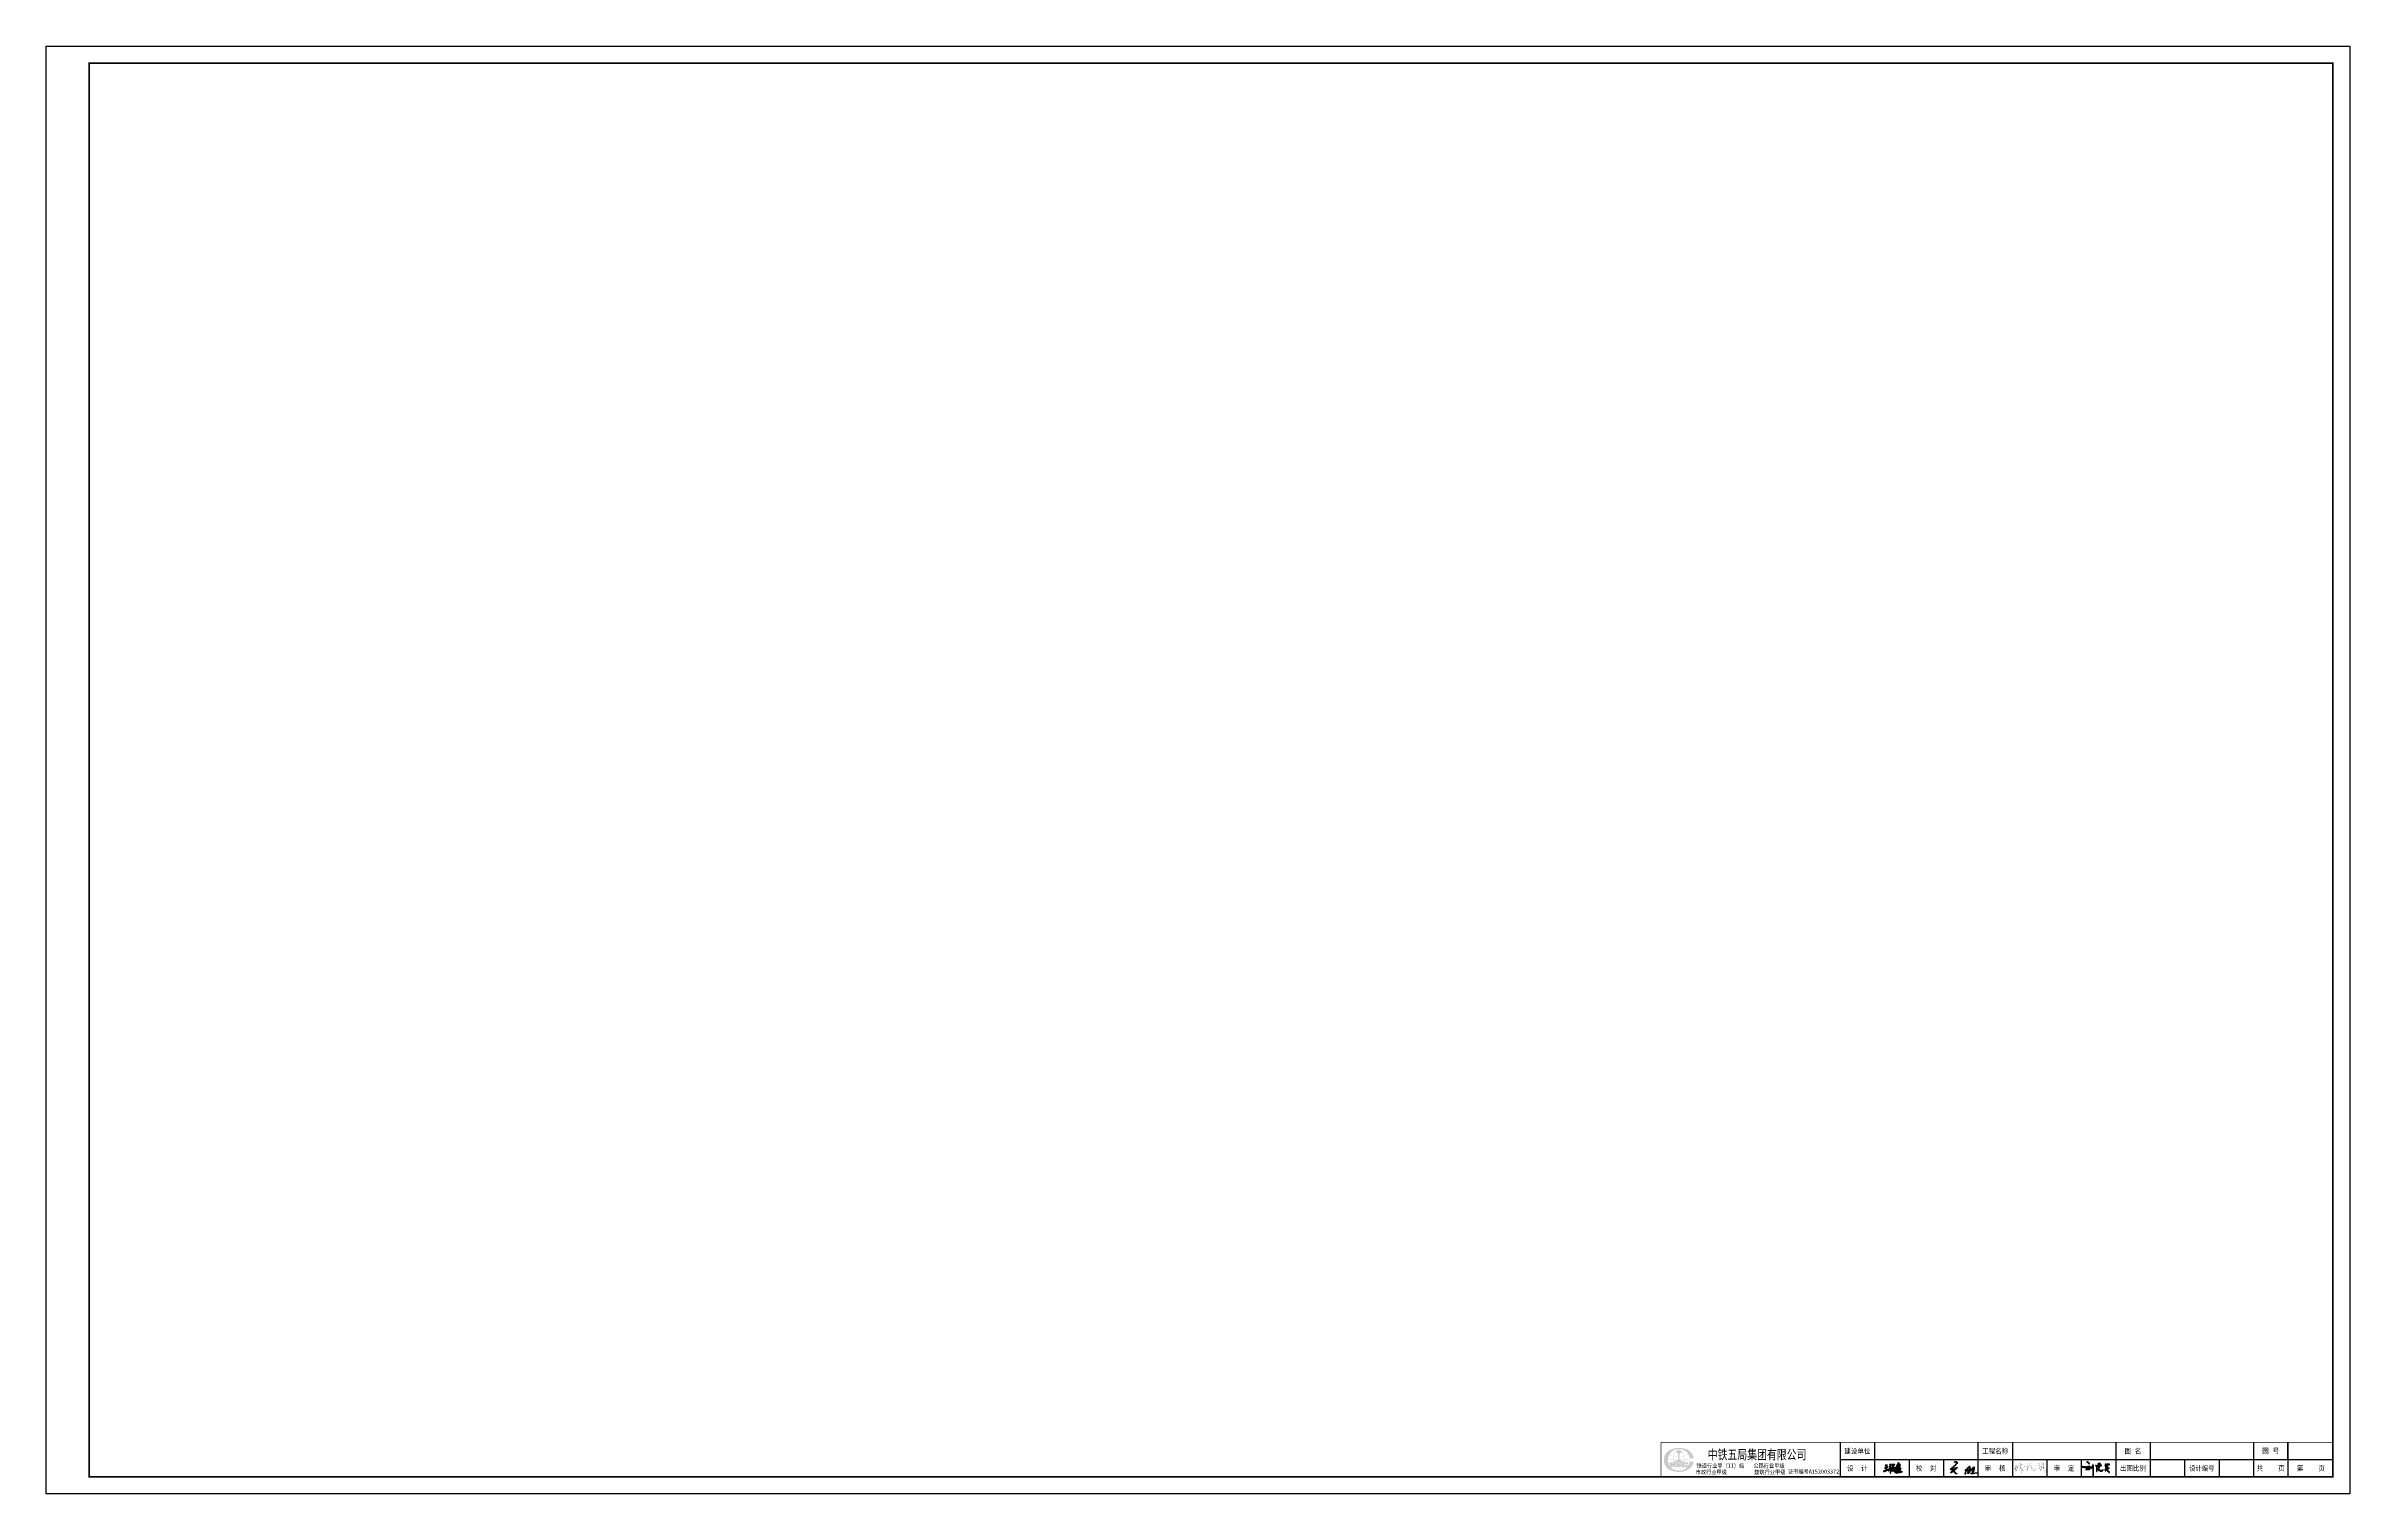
# Model space of a CAD drawing. Extents: x 43627 to 1359545, y -692302 to -50983.
# Drawn here: x 1210920 to 1344683, y -370382 to -286282 of the extents above; entities that cross this region are included whole.
import ezdxf
from ezdxf.enums import TextEntityAlignment as Align

# ---------------------------------------------------------------- set-up
doc = ezdxf.new("R2018")
doc.units = 0
doc.header["$LTSCALE"] = 1000
doc.header["$MEASUREMENT"] = 0
for name, color, linetype in [('@GPS', 40, 'Continuous'), ('_签字', 2, 'Continuous'), ('tuqian_neibu_pl', 7, 'Continuous'), ('图签目录', 255, 'Continuous'), ('标准图签', 7, 'Continuous')]:
    doc.layers.add(name, color=color, linetype=linetype)
doc.styles.get("Standard").update_dxf_attribs({"font": 'gbenor.shx', "bigfont": 'gbcbig.shx'})
doc.styles.add('宋体', font='宋体.ttf', dxfattribs={"width": 0.8})

# ---------------------------------------------------------------- blocks, each defined once
blk = doc.blocks.new('A$C0F185FAE')
h = blk.add_hatch(color=0)
h.dxf.hatch_style = 1
h.paths.add_polyline_path([(2022, 1331), (2014, 1348), (2009, 1355), (1997, 1369), (1987, 1384), (1982, 1391), (1972, 1406), (1948, 1430), (1937, 1442), (1913, 1466), (1866, 1499), (1843, 1518), (1800, 1556), (1778, 1563), (1767, 1569), (1750, 1585), (1695, 1616), (1666, 1630), (1606, 1653), (1576, 1663), (1561, 1668), (1531, 1678), (1503, 1683), (1489, 1688), (1463, 1700), (1440, 1700), (1428, 1702), (1406, 1710), (1353, 1714), (1327, 1718), (1275, 1731), (1253, 1727), (1240, 1729), (1219, 1738), (1106, 1738), (1050, 1738), (938, 1738), (893, 1728), (870, 1723), (825, 1713), (797, 1715), (782, 1713), (756, 1703), (716, 1694), (696, 1689), (656, 1678), (626, 1668), (611, 1663), (581, 1653), (557, 1642), (544, 1637), (519, 1628), (489, 1613), (474, 1606), (444, 1591), (398, 1565), (375, 1552), (331, 1522), (285, 1492), (263, 1474), (225, 1435), (227, 1429), (222, 1425), (199, 1403), (188, 1391), (166, 1369), (139, 1325), (124, 1304), (94, 1263), (95, 1254), (92, 1248), (84, 1244), (63, 1196), (54, 1172), (38, 1122), (31, 1098), (28, 1086), (22, 1063), (17, 1038), (14, 1025), (9, 1000), (10, 985), (8, 976), (0, 963), (0, 878), (0, 835), (0, 750), (12, 711), (17, 691), (22, 650), (32, 620), (37, 605), (47, 575), (72, 512), (89, 481), (128, 425), (136, 409), (141, 401), (153, 388), (178, 355), (190, 339), (216, 306), (239, 283), (251, 271), (275, 247), (310, 224), (326, 210), (356, 181), (383, 172), (396, 165), (419, 147), (503, 108), (546, 91), (634, 63), (669, 55), (686, 51), (719, 41), (733, 37), (741, 35), (756, 34), (781, 29), (794, 27), (819, 22), (870, 20), (895, 15), (944, 0), (1054, 0), (1109, 0), (1219, 0), (1234, 5), (1241, 8), (1256, 13), (1314, 14), (1343, 17), (1400, 28), (1436, 34), (1453, 37), (1488, 47), (1549, 61), (1580, 71), (1638, 97), (1673, 114), (1690, 123), (1725, 141), (1748, 155), (1759, 163), (1781, 178), (1798, 186), (1805, 191), (1819, 203), (1847, 223), (1860, 233), (1888, 253), (1932, 297), (1953, 319), (1997, 363), (2024, 406), (2038, 428), (2069, 469), (2080, 505), (2087, 523), (2103, 556), (2109, 577), (2114, 588), (2125, 606), (2124, 624), (2127, 634), (2135, 650), (2148, 686), (2153, 706), (2157, 744), (2153, 743), (2150, 747), (2150, 750), (2043, 750), (1989, 750), (1882, 750), (1866, 713), (1859, 694), (1847, 656), (1837, 626), (1832, 611), (1822, 581), (1805, 538), (1795, 516), (1772, 475), (1767, 458), (1761, 449), (1747, 438), (1739, 444), (1735, 447), (1725, 450), (1723, 459), (1722, 469), (1730, 487), (1731, 499), (1728, 519), (1725, 521), (1725, 525), (1678, 525), (1654, 525), (1606, 525), (1556, 552), (1530, 564), (1475, 581), (1475, 589), (1475, 593), (1475, 600), (1520, 600), (1543, 600), (1588, 600), (1592, 583), (1597, 575), (1610, 563), (1618, 558), (1627, 561), (1631, 569), (1676, 569), (1699, 569), (1744, 569), (1754, 607), (1761, 626), (1775, 663), (1778, 675), (1776, 684), (1769, 694), (1656, 694), (1600, 694), (1488, 694), (1480, 700), (1479, 711), (1485, 719), (1485, 739), (1487, 750), (1494, 769), (1494, 801), (1494, 818), (1494, 850), (1646, 850), (1723, 850), (1875, 850), (1882, 858), (1883, 865), (1882, 875), (1729, 875), (1653, 875), (1500, 875), (1501, 879), (1497, 882), (1494, 881), (1494, 911), (1494, 926), (1494, 956), (1491, 956), (1490, 956), (1488, 956), (1488, 981), (1488, 994), (1488, 1019), (1475, 1061), (1471, 1084), (1469, 1128), (1490, 1140), (1502, 1145), (1525, 1153), (1575, 1178), (1600, 1191), (1650, 1216), (1691, 1240), (1710, 1253), (1747, 1281), (1756, 1283), (1762, 1281), (1769, 1275), (1768, 1267), (1771, 1260), (1778, 1256), (1793, 1226), (1801, 1211), (1816, 1181), (1828, 1149), (1834, 1133), (1847, 1100), (1852, 1094), (1853, 1089), (1853, 1081), (1861, 1051), (1865, 1036), (1872, 1006), (1875, 994), (1880, 987), (1891, 981), (1995, 981), (2047, 981), (2150, 981), (2161, 1001), (2162, 1017), (2153, 1038), (2136, 1109), (2124, 1145), (2094, 1213), (2068, 1262), (2054, 1286)])
h.paths.add_polyline_path([(1740, 1311), (1738, 1297), (1697, 1267), (1676, 1253), (1631, 1228), (1596, 1211), (1579, 1202), (1544, 1185), (1536, 1182), (1533, 1181), (1525, 1178), (1503, 1167), (1491, 1161), (1469, 1150), (1459, 1156), (1454, 1163), (1453, 1175), (1444, 1197), (1441, 1208), (1435, 1231), (1423, 1256), (1418, 1268), (1410, 1294), (1395, 1324), (1387, 1339), (1372, 1369), (1357, 1386), (1350, 1397), (1344, 1419), (1299, 1475), (1277, 1504), (1231, 1560), (1198, 1596), (1179, 1612), (1138, 1638), (1131, 1642), (1128, 1649), (1131, 1656), (1179, 1650), (1203, 1647), (1250, 1641), (1280, 1632), (1295, 1628), (1325, 1622), (1355, 1612), (1370, 1607), (1400, 1597), (1420, 1584), (1433, 1579), (1456, 1575), (1477, 1558), (1489, 1551), (1513, 1538), (1561, 1506), (1585, 1488), (1628, 1450), (1670, 1404), (1690, 1381), (1728, 1331), (1738, 1321)], flags=16)
h.paths.add_polyline_path([(1428, 1181), (1438, 1147), (1432, 1140), (1428, 1137), (1419, 1135), (1337, 1113), (1296, 1104), (1213, 1088), (1180, 1088), (1164, 1088), (1131, 1088), (1131, 1150), (1131, 1181), (1131, 1244), (1134, 1244), (1135, 1244), (1138, 1244), (1138, 1271), (1138, 1285), (1138, 1313), (1144, 1318), (1147, 1323), (1147, 1331), (1155, 1335), (1158, 1342), (1156, 1350), (1183, 1366), (1198, 1373), (1228, 1381), (1241, 1380), (1251, 1386), (1256, 1397), (1256, 1421), (1256, 1433), (1256, 1456), (1247, 1465), (1245, 1476), (1250, 1488), (1255, 1488), (1257, 1490), (1260, 1494), (1281, 1467), (1291, 1454), (1310, 1425), (1325, 1403), (1332, 1392), (1347, 1369), (1365, 1334), (1373, 1316), (1391, 1281), (1398, 1261), (1402, 1251), (1410, 1231), (1422, 1198)], flags=16)
h.paths.add_polyline_path([(1444, 1119), (1454, 1066), (1459, 1040), (1469, 988), (1466, 955), (1467, 939), (1472, 906), (1478, 895), (1477, 885), (1469, 875), (1345, 875), (1283, 875), (1160, 875), (1146, 891), (1140, 900), (1131, 919), (1131, 976), (1131, 1005), (1131, 1063), (1138, 1058), (1147, 1061), (1150, 1069), (1175, 1069), (1188, 1069), (1213, 1069), (1220, 1070), (1224, 1071), (1231, 1072), (1261, 1077), (1276, 1080), (1306, 1085), (1361, 1098), (1389, 1105)], flags=16)
h.paths.add_polyline_path([(1469, 850), (1469, 847), (1470, 845), (1472, 844), (1479, 837), (1478, 824), (1469, 819), (1469, 786), (1469, 770), (1469, 738), (1462, 721), (1460, 712), (1456, 694), (1415, 694), (1395, 694), (1353, 694), (1350, 690), (1348, 688), (1344, 684), (1339, 664), (1337, 654), (1331, 634), (1322, 632), (1316, 633), (1306, 638), (1304, 650), (1305, 657), (1310, 669), (1315, 677), (1314, 687), (1306, 694), (1136, 694), (1051, 694), (881, 694), (882, 690), (878, 688), (876, 668), (877, 657), (881, 638), (875, 640), (869, 637), (866, 631), (863, 634), (862, 635), (859, 638), (852, 660), (848, 671), (844, 694), (791, 694), (765, 694), (713, 694), (713, 697), (712, 699), (709, 700), (703, 720), (700, 730), (694, 750), (694, 790), (694, 810), (694, 850), (799, 850), (851, 850), (956, 850), (959, 858), (969, 861), (975, 856), (979, 851), (981, 847), (981, 841), (968, 836), (961, 832), (950, 822), (920, 812), (905, 807), (875, 797), (871, 796), (869, 795), (866, 794), (849, 794), (841, 794), (825, 794), (818, 793), (814, 792), (806, 791), (776, 786), (761, 783), (731, 778), (728, 774), (726, 773), (722, 769), (715, 753), (716, 740), (725, 725), (1010, 725), (1153, 725), (1438, 725), (1436, 730), (1437, 734), (1441, 738), (1447, 753), (1446, 764), (1438, 778), (1430, 779), (1426, 780), (1419, 781), (1396, 785), (1385, 787), (1363, 791), (1355, 792), (1351, 793), (1344, 794), (1331, 794), (1325, 794), (1313, 794), (1293, 799), (1283, 801), (1263, 806), (1229, 814), (1212, 822), (1185, 844), (1182, 847), (1184, 852), (1188, 853), (1193, 858), (1203, 857), (1206, 850), (1311, 850), (1364, 850)], flags=16)
h.paths.add_polyline_path([(1194, 1550), (1184, 1546), (1175, 1549), (1169, 1556), (1096, 1556), (1060, 1556), (988, 1556), (985, 1549), (976, 1546), (969, 1550), (969, 1556), (969, 1560), (969, 1566), (1005, 1597), (1023, 1613), (1060, 1644), (1068, 1651), (1076, 1653), (1088, 1650), (1125, 1618), (1144, 1603), (1185, 1575), (1193, 1569), (1197, 1561)], flags=16)
h.paths.add_polyline_path([(1031, 1238), (1031, 1180), (1031, 1151), (1031, 1094), (1015, 1086), (1005, 1085), (988, 1088), (969, 1096), (957, 1098), (938, 1094), (911, 1104), (897, 1107), (869, 1110), (847, 1117), (836, 1119), (813, 1122), (794, 1132), (783, 1135), (763, 1138), (747, 1141), (738, 1148), (731, 1163), (742, 1201), (748, 1220), (763, 1256), (789, 1319), (805, 1349), (841, 1406), (852, 1420), (858, 1428), (866, 1444), (881, 1458), (887, 1468), (894, 1488), (901, 1488), (905, 1488), (913, 1488), (913, 1463), (913, 1450), (913, 1425), (903, 1417), (902, 1404), (910, 1394), (940, 1379), (955, 1372), (988, 1363), (1006, 1346), (1015, 1335), (1025, 1313), (1025, 1283), (1025, 1268), (1025, 1238), (1028, 1238), (1029, 1238)], flags=16)
h.paths.add_polyline_path([(1494, 556), (1525, 538), (1542, 530), (1575, 516), (1583, 499), (1585, 487), (1581, 469), (1574, 464), (1570, 459), (1569, 450), (1526, 450), (1505, 450), (1463, 450), (1463, 453), (1462, 455), (1460, 456), (1457, 494), (1458, 513), (1463, 550), (1473, 558), (1482, 559)], flags=16)
h.paths.add_polyline_path([(1031, 1063), (1031, 1003), (1031, 973), (1031, 913), (1022, 899), (1018, 891), (1013, 875), (885, 875), (821, 875), (694, 875), (696, 880), (695, 884), (691, 888), (682, 903), (683, 918), (694, 931), (694, 964), (694, 980), (694, 1013), (707, 1048), (711, 1068), (713, 1106), (719, 1114), (721, 1119), (725, 1128), (754, 1125), (768, 1120), (794, 1106), (868, 1088), (906, 1081), (981, 1069), (999, 1069), (1008, 1069), (1025, 1069), (1025, 1065), (1028, 1062)], flags=16)
h.paths.add_polyline_path([(1321, 612), (1325, 606), (1325, 588), (1325, 578), (1325, 559), (1324, 548), (1323, 543), (1322, 531), (1317, 486), (1315, 464), (1310, 419), (1306, 391), (1304, 378), (1300, 350), (1306, 345), (1311, 343), (1319, 344), (1321, 338), (1322, 336), (1325, 331), (1291, 280), (1273, 255), (1235, 206), (1208, 180), (1195, 167), (1169, 141), (1156, 135), (1150, 130), (1141, 119), (1120, 102), (1107, 95), (1081, 88), (1038, 109), (1017, 121), (978, 150), (931, 195), (909, 221), (872, 275), (860, 289), (855, 296), (847, 313), (838, 319), (834, 326), (834, 338), (854, 343), (864, 345), (884, 350), (881, 360), (879, 365), (875, 375), (870, 375), (868, 375), (863, 375), (863, 379), (863, 381), (863, 384), (845, 408), (833, 418), (806, 431), (806, 435), (806, 437), (806, 441), (800, 451), (793, 455), (781, 456), (781, 464), (781, 468), (781, 475), (816, 475), (834, 475), (869, 475), (868, 479), (872, 481), (871, 509), (870, 523), (869, 550), (861, 568), (859, 578), (856, 597), (862, 607), (870, 612), (881, 613), (887, 591), (889, 579), (891, 556), (898, 519), (900, 500), (900, 463), (905, 448), (908, 440), (913, 425), (913, 400), (913, 388), (913, 363), (920, 358), (924, 353), (925, 344), (1060, 344), (1128, 344), (1263, 344), (1262, 347), (1265, 351), (1269, 350), (1273, 375), (1275, 388), (1278, 413), (1286, 426), (1285, 438), (1275, 450), (1185, 450), (1140, 450), (1050, 450), (1051, 453), (1049, 455), (1047, 456), (1041, 465), (1042, 475), (1050, 481), (1078, 481), (1091, 481), (1119, 481), (1119, 479), (1119, 478), (1119, 475), (1180, 475), (1211, 475), (1272, 475), (1276, 479), (1278, 481), (1281, 484), (1287, 500), (1289, 508), (1291, 525), (1298, 538), (1297, 551), (1288, 563), (1189, 563), (1140, 563), (1041, 563), (1036, 568), (1033, 570), (1028, 575), (1024, 581), (1025, 589), (1031, 594), (1135, 594), (1187, 594), (1291, 594), (1297, 600), (1300, 603), (1306, 609), (1313, 614)], flags=16)
h.paths.add_polyline_path([(1726, 429), (1732, 426), (1735, 419), (1729, 398), (1725, 387), (1713, 369), (1709, 362), (1701, 359), (1694, 363), (1699, 383), (1701, 393), (1706, 413), (1707, 421), (1711, 426), (1719, 428)], flags=16)
h.paths.add_polyline_path([(1026, 1638), (1019, 1631), (1006, 1628), (970, 1592), (952, 1574), (916, 1538), (912, 1529), (906, 1522), (873, 1491), (858, 1472), (834, 1431), (819, 1409), (812, 1398), (797, 1375), (782, 1345), (774, 1330), (759, 1300), (737, 1249), (727, 1222), (709, 1169), (707, 1163), (700, 1160), (694, 1163), (693, 1168), (686, 1172), (681, 1169), (648, 1183), (631, 1191), (600, 1210), (570, 1225), (555, 1232), (525, 1247), (519, 1254), (515, 1256), (506, 1260), (503, 1267), (496, 1270), (488, 1269), (469, 1285), (460, 1294), (444, 1313), (459, 1338), (467, 1351), (484, 1375), (526, 1416), (546, 1437), (588, 1478), (612, 1497), (625, 1505), (650, 1522), (654, 1530), (661, 1533), (669, 1531), (677, 1542), (682, 1547), (694, 1553), (729, 1571), (746, 1580), (781, 1597), (830, 1615), (856, 1623), (906, 1635), (949, 1644), (970, 1648), (1013, 1653), (1017, 1658), (1025, 1656), (1028, 1650)], flags=16)
h.paths.add_polyline_path([(1675, 344), (1677, 336), (1676, 331), (1672, 325), (1643, 296), (1629, 282), (1600, 253), (1583, 241), (1574, 234), (1556, 222), (1553, 214), (1546, 211), (1538, 213), (1530, 202), (1524, 197), (1513, 191), (1488, 178), (1475, 172), (1450, 159), (1418, 140), (1399, 132), (1363, 122), (1317, 103), (1293, 97), (1244, 91), (1215, 81), (1199, 79), (1169, 81), (1153, 75), (1145, 73), (1128, 69), (1126, 71), (1125, 73), (1122, 75), (1144, 101), (1158, 112), (1188, 128), (1211, 152), (1223, 164), (1247, 188), (1279, 226), (1294, 246), (1322, 288), (1330, 291), (1333, 298), (1331, 306), (1346, 320), (1353, 328), (1366, 344), (1482, 346), (1540, 345), (1656, 341), (1664, 342), (1668, 342)], flags=16)
h.paths.add_polyline_path([(697, 1138), (689, 1075), (684, 1043), (669, 981), (669, 939), (669, 918), (669, 875), (524, 875), (451, 875), (306, 875), (308, 880), (307, 884), (303, 888), (302, 890), (304, 894), (306, 894), (306, 919), (306, 931), (306, 956), (308, 964), (308, 968), (309, 975), (314, 1005), (317, 1020), (322, 1050), (331, 1074), (334, 1087), (338, 1113), (357, 1149), (365, 1168), (381, 1206), (394, 1242), (404, 1259), (428, 1288), (443, 1280), (450, 1276), (463, 1266), (502, 1240), (522, 1227), (563, 1203), (588, 1191), (600, 1185), (625, 1172), (655, 1162), (670, 1155)], flags=16)
h.paths.add_polyline_path([(669, 850), (664, 828), (666, 815), (675, 794), (673, 769), (673, 756), (678, 731), (686, 718), (684, 706), (675, 694), (568, 694), (514, 694), (406, 694), (404, 676), (405, 667), (409, 650), (419, 626), (423, 613), (428, 588), (438, 548), (443, 528), (453, 488), (453, 480), (455, 475), (459, 469), (461, 459), (461, 453), (456, 444), (445, 440), (440, 439), (428, 438), (426, 440), (422, 444), (387, 495), (373, 523), (353, 581), (341, 613), (336, 629), (328, 663), (319, 683), (316, 696), (319, 719), (314, 731), (311, 738), (306, 750), (309, 780), (308, 795), (303, 825), (297, 833), (299, 844), (306, 850), (451, 850), (524, 850)], flags=16)
h.paths.add_polyline_path([(687, 594), (690, 585), (688, 575), (678, 573), (669, 572), (652, 576), (641, 576), (625, 569), (613, 578), (602, 580), (588, 575), (590, 580), (588, 584), (584, 588), (583, 596), (591, 605), (600, 603), (602, 602), (606, 604), (606, 606), (633, 606), (646, 606), (672, 606), (674, 604), (676, 603), (678, 600)], flags=16)
h.paths.add_polyline_path([(800, 344), (803, 336), (805, 332), (809, 325), (821, 311), (826, 304), (834, 288), (842, 284), (845, 277), (844, 269), (872, 240), (885, 224), (906, 191), (955, 144), (981, 122), (1035, 81), (1029, 74), (1021, 72), (1013, 75), (994, 84), (982, 85), (963, 81), (910, 95), (884, 102), (831, 116), (810, 127), (798, 131), (775, 138), (723, 162), (698, 177), (650, 209), (646, 217), (640, 220), (631, 219), (615, 238), (604, 247), (581, 259), (551, 289), (536, 304), (506, 334), (510, 337), (512, 339), (513, 344), (563, 344), (588, 344), (638, 344), (637, 348), (641, 350), (637, 394), (632, 416), (616, 456), (622, 458), (626, 457), (631, 453), (675, 409), (697, 388), (741, 344), (764, 344), (776, 344)], flags=16)
h.paths.add_polyline_path([(469, 425), (476, 404), (480, 393), (488, 372), (485, 365), (479, 362), (472, 363), (467, 374), (464, 380), (456, 391), (448, 399), (446, 408), (450, 419), (456, 424), (461, 426)], flags=16)
blk = doc.blocks.new('A$C18054BD9')
h = blk.add_hatch(color=256)
h.paths.add_polyline_path([(270, 346), (269, 351), (264, 354), (262, 356), (256, 358), (254, 358), (252, 358), (251, 360), (233, 360), (224, 360), (206, 360), (206, 359), (206, 358), (203, 358), (201, 358), (197, 358), (195, 358), (194, 358), (192, 358), (185, 357), (181, 356), (173, 355), (171, 356), (169, 355), (167, 353), (162, 353), (159, 353), (154, 353), (150, 350), (148, 350), (144, 351), (130, 350), (124, 349), (110, 348), (107, 348), (105, 348), (102, 347), (85, 347), (77, 347), (60, 347), (59, 345), (56, 345), (54, 347), (44, 348), (39, 349), (30, 351), (27, 352), (26, 352), (23, 351), (22, 354), (23, 356), (24, 357), (31, 359), (34, 361), (38, 366), (38, 368), (38, 368), (37, 370), (25, 366), (19, 364), (8, 358), (5, 356), (3, 355), (1, 352), (0, 349), (0, 347), (2, 345), (8, 341), (12, 339), (19, 338), (26, 338), (29, 337), (35, 335), (48, 335), (55, 335), (67, 335), (67, 333), (75, 333), (78, 333), (85, 333), (85, 334), (85, 335), (97, 335), (103, 335), (115, 335), (115, 336), (115, 336), (121, 336), (124, 336), (130, 336), (143, 339), (149, 340), (162, 341), (169, 342), (172, 343), (179, 344), (188, 344), (193, 345), (202, 347), (209, 347), (212, 347), (219, 347), (222, 349), (223, 349), (226, 349), (236, 348), (240, 347), (249, 347), (252, 347), (254, 346), (255, 343), (255, 342), (254, 339), (252, 333), (250, 330), (245, 325), (236, 317), (231, 313), (222, 306), (218, 305), (216, 303), (213, 301), (207, 297), (204, 296), (198, 293), (195, 293), (193, 292), (191, 290), (190, 289), (189, 289), (188, 288), (183, 287), (181, 288), (176, 289), (175, 290), (175, 291), (174, 292), (169, 294), (166, 295), (160, 299), (154, 299), (150, 299), (144, 299), (135, 296), (131, 293), (124, 288), (120, 284), (118, 282), (115, 278), (115, 275), (115, 273), (117, 271), (119, 269), (121, 268), (123, 265), (130, 265), (134, 265), (141, 265), (142, 264), (144, 264), (145, 265), (155, 267), (159, 268), (169, 270), (172, 272), (175, 271), (179, 270), (186, 265), (190, 264), (199, 261), (205, 261), (208, 261), (214, 261), (220, 262), (223, 264), (229, 267), (239, 274), (245, 279), (254, 288), (255, 291), (255, 293), (254, 296), (254, 297), (253, 297), (252, 297), (248, 295), (246, 294), (244, 291), (235, 284), (231, 281), (221, 276), (220, 276), (219, 276), (217, 276), (213, 275), (211, 275), (207, 274), (202, 274), (200, 275), (196, 278), (196, 280), (197, 282), (199, 282), (201, 283), (202, 283), (205, 284), (213, 288), (217, 290), (224, 294), (235, 300), (239, 304), (248, 312), (255, 317), (258, 320), (263, 327), (264, 331), (266, 332), (268, 335), (268, 337), (270, 338), (271, 343)])
h.paths.add_polyline_path([(162, 282), (162, 280), (162, 278), (161, 278), (160, 278), (159, 277), (151, 275), (147, 274), (138, 274), (135, 276), (132, 276), (129, 275), (127, 277), (126, 279), (127, 282), (130, 283), (131, 284), (133, 285), (136, 287), (138, 288), (142, 288), (147, 289), (150, 289), (155, 288), (157, 286), (158, 285), (160, 283)], flags=16)
h = blk.add_hatch(color=256)
h.paths.add_polyline_path([(221, 448), (223, 445), (226, 445), (228, 445), (231, 446), (231, 448), (232, 449), (233, 450), (235, 456), (235, 460), (233, 465), (231, 469), (230, 470), (229, 474), (219, 479), (215, 483), (208, 490), (206, 490), (204, 491), (204, 492), (195, 497), (191, 500), (184, 506), (176, 510), (172, 512), (163, 515), (160, 514), (158, 513), (156, 511), (156, 507), (157, 506), (158, 503), (160, 503), (161, 502), (162, 501), (180, 491), (188, 485), (205, 473), (211, 468), (214, 466), (220, 463), (221, 459), (222, 458), (222, 454), (221, 450)])
h.paths.add_polyline_path([(577, 441), (581, 436), (583, 437), (585, 437), (587, 438), (588, 442), (589, 444), (588, 449), (586, 453), (584, 455), (581, 458), (572, 463), (568, 465), (558, 468), (556, 469), (554, 469), (551, 469), (547, 468), (545, 468), (542, 465), (540, 464), (539, 463), (540, 461), (542, 458), (543, 457), (547, 456), (556, 454), (561, 452), (570, 448), (574, 443)])
h.paths.add_polyline_path([(522, 402), (524, 400), (527, 400), (529, 401), (531, 403), (531, 409), (531, 412), (529, 417), (525, 430), (523, 437), (517, 449), (514, 452), (512, 453), (508, 456), (505, 454), (504, 453), (501, 451), (501, 446), (502, 443), (504, 439), (510, 425), (512, 418), (519, 405), (521, 403)])
h.paths.add_polyline_path([(770, 389), (773, 386), (778, 386), (780, 386), (784, 388), (788, 389), (790, 389), (794, 391), (800, 400), (803, 404), (810, 411), (813, 411), (814, 412), (816, 414), (822, 414), (826, 414), (831, 416), (837, 417), (840, 418), (845, 420), (850, 419), (853, 419), (858, 420), (860, 420), (862, 420), (863, 418), (870, 418), (873, 418), (880, 418), (881, 420), (882, 421), (884, 421), (885, 426), (884, 429), (883, 433), (880, 434), (879, 435), (877, 436), (874, 437), (871, 437), (868, 435), (864, 435), (862, 435), (858, 435), (856, 435), (855, 434), (854, 434), (844, 432), (839, 432), (829, 430), (825, 428), (822, 429), (818, 431), (820, 439), (821, 443), (822, 451), (820, 454), (817, 455), (813, 455), (810, 453), (809, 452), (806, 449), (806, 442), (806, 438), (803, 432), (801, 428), (800, 425), (796, 422), (791, 422), (788, 421), (783, 419), (778, 417), (774, 417), (769, 420), (768, 430), (767, 436), (764, 446), (762, 449), (761, 451), (759, 453), (756, 454), (754, 453), (752, 451), (751, 451), (750, 450), (750, 449), (750, 441), (750, 436), (750, 428), (751, 424), (752, 422), (754, 418), (754, 415), (754, 413), (752, 411), (750, 407), (747, 406), (743, 404), (740, 403), (739, 403), (736, 401), (735, 399), (736, 398), (737, 396), (745, 396), (749, 397), (756, 398), (760, 397), (763, 396), (765, 393), (769, 390)])
h.paths.add_polyline_path([(470, 374), (474, 372), (479, 371), (482, 372), (487, 374), (495, 374), (499, 374), (508, 374), (521, 376), (528, 377), (541, 380), (544, 381), (546, 381), (549, 381), (555, 382), (558, 383), (563, 384), (570, 386), (573, 387), (580, 388), (584, 389), (586, 389), (590, 390), (595, 387), (598, 386), (604, 385), (610, 386), (613, 387), (619, 390), (621, 392), (622, 394), (621, 397), (620, 401), (619, 403), (616, 406), (613, 408), (611, 408), (608, 408), (602, 406), (599, 405), (593, 404), (584, 402), (580, 401), (572, 399), (562, 397), (557, 396), (547, 393), (543, 393), (541, 393), (537, 392), (536, 394), (533, 393), (532, 392), (527, 391), (525, 390), (520, 388), (516, 388), (513, 388), (509, 386), (503, 386), (500, 386), (494, 386), (492, 385), (490, 385), (488, 385), (480, 386), (476, 386), (469, 387), (461, 388), (458, 388), (451, 391), (447, 392), (446, 392), (442, 394), (440, 395), (438, 395), (436, 393), (435, 392), (434, 391), (433, 390), (433, 387), (433, 386), (434, 384), (439, 382), (442, 381), (447, 378), (453, 377), (457, 376), (463, 374), (468, 375)])
h.paths.add_polyline_path([(761, 310), (762, 306), (765, 305), (767, 305), (770, 307), (770, 308), (771, 308), (772, 309), (772, 329), (772, 340), (772, 360), (771, 360), (770, 362), (771, 363), (773, 365), (772, 367), (770, 369), (769, 371), (767, 373), (764, 372), (761, 370), (759, 368), (758, 364), (756, 359), (755, 356), (756, 350), (757, 344), (757, 341), (756, 335), (757, 335), (757, 335), (758, 335), (758, 327), (758, 323), (758, 315), (760, 312)])
h.paths.add_polyline_path([(749, 219), (750, 217), (753, 217), (756, 217), (759, 219), (762, 222), (764, 224), (768, 225), (771, 232), (773, 235), (778, 240), (781, 247), (783, 250), (788, 256), (798, 259), (802, 261), (811, 266), (813, 266), (814, 267), (816, 269), (827, 273), (833, 276), (843, 283), (853, 289), (858, 293), (866, 302), (867, 304), (867, 306), (867, 308), (866, 312), (866, 314), (863, 317), (862, 319), (861, 320), (860, 321), (859, 321), (858, 321), (856, 321), (857, 317), (858, 315), (857, 311), (854, 307), (852, 305), (847, 301), (843, 299), (840, 297), (837, 293), (821, 287), (813, 283), (798, 275), (796, 275), (795, 275), (793, 275), (793, 285), (793, 290), (797, 300), (807, 310), (813, 315), (822, 325), (825, 329), (826, 332), (829, 336), (830, 342), (830, 345), (829, 351), (829, 356), (827, 359), (824, 363), (820, 367), (817, 369), (812, 371), (808, 371), (806, 371), (802, 370), (794, 364), (791, 361), (786, 354), (786, 352), (788, 351), (790, 351), (797, 354), (801, 355), (809, 356), (811, 353), (812, 351), (815, 349), (816, 344), (815, 341), (813, 336), (810, 329), (807, 326), (802, 321), (801, 320), (799, 319), (798, 320), (796, 324), (796, 327), (797, 331), (801, 333), (802, 334), (805, 337), (805, 338), (805, 339), (805, 340), (802, 341), (800, 341), (797, 341), (792, 340), (790, 339), (787, 335), (785, 333), (784, 331), (783, 328), (784, 323), (783, 321), (781, 317), (781, 312), (781, 309), (781, 304), (780, 301), (779, 299), (777, 296), (765, 288), (759, 284), (748, 273), (740, 268), (736, 264), (730, 257), (729, 256), (729, 254), (729, 253), (733, 250), (734, 249), (737, 246), (743, 247), (745, 247), (751, 247), (754, 247), (756, 247), (759, 246), (760, 246), (760, 244), (760, 243), (758, 237), (756, 234), (751, 230), (748, 227), (748, 226), (747, 222), (748, 220)])
h.paths.add_polyline_path([(468, 201), (469, 200), (471, 199), (473, 200), (474, 202), (477, 205), (479, 207), (480, 211), (480, 214), (480, 216), (478, 218), (475, 220), (474, 221), (472, 223), (473, 230), (473, 233), (475, 240), (475, 245), (476, 247), (477, 251), (477, 257), (477, 260), (477, 265), (480, 268), (481, 270), (484, 272), (496, 277), (502, 279), (515, 282), (518, 283), (520, 282), (523, 280), (525, 276), (526, 272), (524, 268), (522, 261), (520, 258), (518, 251), (518, 250), (517, 249), (516, 249), (515, 244), (516, 241), (518, 237), (519, 235), (521, 234), (524, 235), (526, 238), (527, 239), (530, 242), (530, 244), (530, 245), (532, 246), (535, 251), (537, 253), (543, 256), (544, 257), (546, 258), (548, 258), (549, 257), (550, 257), (551, 256), (553, 251), (555, 248), (557, 243), (561, 235), (564, 231), (570, 224), (575, 219), (579, 216), (586, 213), (589, 213), (590, 212), (593, 210), (599, 208), (603, 208), (609, 209), (617, 210), (620, 211), (627, 214), (633, 216), (636, 217), (641, 220), (650, 225), (654, 227), (662, 234), (670, 239), (674, 242), (681, 248), (682, 251), (682, 253), (680, 255), (679, 256), (678, 257), (677, 258), (673, 259), (671, 258), (669, 256), (659, 248), (654, 245), (644, 238), (631, 231), (625, 228), (611, 224), (605, 224), (603, 224), (597, 224), (590, 227), (587, 229), (582, 233), (577, 240), (574, 243), (569, 250), (570, 252), (569, 254), (568, 255), (564, 262), (562, 265), (559, 272), (556, 274), (553, 274), (549, 273), (549, 272), (548, 272), (548, 271), (545, 271), (543, 271), (540, 272), (540, 277), (540, 280), (538, 285), (536, 288), (536, 289), (534, 292), (533, 292), (533, 293), (531, 292), (526, 293), (524, 294), (519, 295), (512, 293), (508, 292), (501, 290), (500, 292), (500, 293), (500, 296), (516, 307), (525, 313), (541, 324), (550, 333), (554, 337), (563, 346), (567, 352), (570, 355), (576, 360), (576, 364), (576, 365), (574, 368), (571, 369), (569, 368), (566, 367), (561, 362), (558, 360), (553, 354), (549, 349), (547, 346), (542, 342), (541, 342), (541, 342), (540, 342), (540, 341), (540, 340), (540, 339), (538, 339), (537, 339), (536, 338), (535, 334), (534, 332), (531, 331), (521, 325), (516, 321), (508, 313), (502, 310), (500, 308), (495, 304), (491, 304), (488, 303), (485, 300), (484, 298), (482, 298), (480, 299), (479, 305), (479, 308), (477, 314), (477, 320), (477, 322), (477, 328), (474, 338), (474, 343), (474, 353), (476, 356), (476, 358), (476, 361), (472, 363), (469, 363), (465, 363), (463, 362), (462, 362), (461, 363), (461, 362), (460, 360), (459, 360), (459, 354), (459, 351), (459, 346), (460, 342), (461, 340), (462, 336), (462, 330), (462, 327), (462, 321), (463, 316), (464, 314), (465, 310), (465, 301), (465, 297), (465, 289), (463, 285), (462, 283), (460, 279), (459, 278), (459, 278), (458, 277), (457, 274), (457, 272), (459, 270), (461, 267), (462, 266), (463, 263), (464, 255), (463, 251), (461, 243), (461, 236), (461, 233), (461, 226), (460, 226), (460, 226), (459, 226), (459, 220), (459, 217), (459, 211), (458, 211), (458, 209), (458, 208), (460, 205), (462, 203), (466, 201), (467, 201)])
h.paths.add_polyline_path([(870, 167), (874, 165), (877, 166), (878, 167), (880, 169), (882, 170), (883, 170), (884, 171), (886, 174), (886, 176), (885, 179), (882, 184), (880, 187), (875, 190), (873, 191), (871, 192), (869, 194), (857, 205), (851, 211), (840, 223), (833, 228), (829, 231), (823, 238), (819, 239), (817, 239), (812, 240), (810, 239), (810, 238), (808, 238), (807, 236), (807, 235), (807, 233), (810, 226), (813, 223), (818, 218), (820, 217), (820, 216), (821, 214), (838, 197), (846, 189), (863, 172), (863, 171), (864, 171), (863, 169), (868, 168)])
blk.add_hatch(color=256).paths.add_polyline_path([(362, 381), (361, 385), (360, 387), (359, 392), (359, 400), (359, 403), (359, 411), (357, 418), (356, 422), (355, 429), (352, 431), (350, 431), (347, 430), (345, 429), (342, 428), (342, 427), (342, 426), (342, 425), (341, 420), (341, 418), (340, 413), (339, 411), (340, 410), (341, 408), (341, 401), (341, 398), (341, 390), (336, 378), (334, 371), (329, 358), (326, 352), (324, 348), (321, 342), (317, 337), (315, 335), (311, 331), (310, 330), (308, 330), (304, 335), (302, 338), (297, 343), (295, 344), (293, 343), (290, 342), (289, 340), (288, 340), (287, 338), (287, 334), (287, 331), (288, 326), (291, 320), (293, 317), (298, 312), (300, 311), (302, 308), (306, 308), (308, 308), (311, 310), (318, 317), (321, 321), (326, 329), (329, 336), (330, 340), (334, 346), (336, 351), (337, 353), (340, 357), (340, 359), (340, 360), (340, 361), (342, 361), (343, 360), (345, 360), (345, 349), (345, 344), (345, 333), (347, 332), (348, 329), (346, 326), (345, 317), (345, 311), (345, 301), (347, 301), (347, 299), (346, 297), (345, 279), (345, 270), (345, 251), (343, 248), (343, 245), (345, 242), (346, 236), (346, 233), (345, 226), (343, 223), (343, 219), (345, 215), (346, 194), (346, 183), (345, 161), (347, 160), (348, 157), (346, 156), (346, 151), (345, 148), (344, 143), (344, 126), (344, 117), (344, 100), (345, 100), (345, 100), (345, 89), (345, 84), (345, 74), (346, 74), (347, 74), (347, 68), (347, 65), (347, 60), (349, 58), (349, 55), (347, 53), (346, 41), (346, 35), (347, 24), (349, 21), (349, 17), (347, 14), (346, 11), (346, 9), (348, 6), (351, 3), (353, 2), (358, 0), (361, 0), (363, 1), (365, 4), (365, 6), (366, 7), (367, 7), (367, 14), (367, 18), (367, 25), (367, 25), (366, 25), (366, 32), (366, 35), (366, 42), (365, 42), (365, 42), (365, 54), (365, 60), (365, 72), (364, 72), (363, 72), (363, 83), (363, 88), (363, 99), (362, 99), (362, 99), (362, 140), (362, 161), (362, 203), (361, 203), (361, 203), (361, 228), (361, 241), (361, 267), (362, 267), (362, 279), (362, 285), (362, 297), (363, 297), (363, 305), (363, 308), (363, 315), (361, 318), (361, 322), (363, 325), (365, 330), (364, 333), (362, 338), (362, 343), (362, 346), (362, 351), (364, 353), (364, 355), (363, 357), (361, 366), (361, 371)])
for p, q in [((1, 352), (0, 349)), ((0, 349), (0, 347)), ((0, 347), (2, 345)), ((3, 355), (1, 352)), ((2, 345), (8, 341)), ((5, 356), (3, 355)), ((8, 358), (5, 356)), ((19, 364), (8, 358)), ((8, 341), (12, 339)), ((12, 339), (19, 338)), ((25, 366), (19, 364)), ((19, 338), (26, 338)), ((22, 354), (23, 356)), ((23, 351), (22, 354)), ((23, 356), (24, 357)), ((26, 352), (23, 351)), ((24, 357), (31, 359)), ((37, 370), (25, 366)), ((27, 352), (26, 352)), ((26, 338), (29, 337)), ((30, 351), (27, 352)), ((29, 337), (35, 335)), ((39, 349), (30, 351)), ((31, 359), (34, 361)), ((34, 361), (38, 366)), ((35, 335), (48, 335)), ((38, 368), (37, 370)), ((38, 366), (38, 368)), ((38, 368), (38, 368)), ((44, 348), (39, 349)), ((54, 347), (44, 348)), ((48, 335), (55, 335)), ((56, 345), (54, 347)), ((55, 335), (67, 335)), ((59, 345), (56, 345)), ((60, 347), (59, 345)), ((77, 347), (60, 347)), ((67, 335), (67, 334)), ((67, 334), (67, 334)), ((67, 334), (67, 333)), ((67, 333), (75, 333)), ((75, 333), (78, 333)), ((85, 347), (77, 347)), ((78, 333), (85, 333)), ((102, 347), (85, 347)), ((85, 334), (85, 335)), ((85, 335), (97, 335)), ((85, 333), (85, 334)), ((85, 334), (85, 334)), ((97, 335), (103, 335)), ((105, 348), (102, 347)), ((103, 335), (115, 335)), ((107, 348), (105, 348)), ((110, 348), (107, 348)), ((124, 349), (110, 348)), ((115, 335), (115, 336)), ((115, 336), (115, 336)), ((115, 336), (121, 336)), ((115, 335), (115, 335)), ((118, 282), (115, 278)), ((115, 278), (115, 275)), ((115, 275), (115, 273)), ((115, 273), (117, 271)), ((117, 271), (119, 269)), ((120, 284), (118, 282)), ((119, 269), (121, 268)), ((124, 288), (120, 284)), ((121, 336), (124, 336)), ((121, 268), (123, 265)), ((123, 265), (130, 265)), ((130, 350), (124, 349)), ((124, 336), (130, 336)), ((131, 293), (124, 288)), ((127, 282), (126, 279)), ((126, 279), (127, 277)), ((130, 283), (127, 282)), ((127, 277), (129, 275)), ((129, 275), (132, 276)), ((144, 351), (130, 350)), ((130, 336), (143, 339)), ((131, 284), (130, 283)), ((130, 265), (134, 265)), ((135, 296), (131, 293)), ((133, 285), (131, 284)), ((132, 276), (135, 276)), ((136, 287), (133, 285)), ((134, 265), (141, 265)), ((144, 299), (135, 296)), ((135, 276), (138, 274)), ((138, 288), (136, 287)), ((142, 288), (138, 288)), ((138, 274), (147, 274)), ((141, 265), (142, 264)), ((147, 289), (142, 288)), ((142, 264), (144, 264)), ((143, 339), (149, 340)), ((148, 350), (144, 351)), ((150, 299), (144, 299)), ((144, 264), (145, 265)), ((145, 265), (155, 267)), ((150, 289), (147, 289)), ((147, 274), (151, 275)), ((150, 350), (148, 350)), ((149, 340), (162, 341)), ((154, 353), (150, 350)), ((154, 299), (150, 299)), ((155, 288), (150, 289)), ((151, 275), (159, 277)), ((159, 353), (154, 353)), ((160, 299), (154, 299)), ((157, 286), (155, 288)), ((155, 267), (159, 268)), ((158, 513), (156, 511)), ((156, 511), (156, 507)), ((156, 507), (157, 506)), ((157, 506), (158, 503)), ((158, 285), (157, 286)), ((160, 514), (158, 513)), ((158, 503), (160, 503)), ((160, 283), (158, 285)), ((162, 353), (159, 353)), ((159, 277), (160, 278)), ((159, 268), (169, 270)), ((163, 515), (160, 514)), ((160, 503), (161, 502)), ((166, 295), (160, 299)), ((162, 282), (160, 283)), ((160, 278), (161, 278)), ((161, 502), (162, 501)), ((161, 278), (162, 278)), ((162, 501), (180, 491)), ((167, 353), (162, 353)), ((162, 341), (169, 342)), ((162, 280), (162, 282)), ((162, 278), (162, 280)), ((172, 512), (163, 515)), ((169, 294), (166, 295)), ((169, 355), (167, 353)), ((171, 356), (169, 355)), ((169, 342), (172, 343)), ((174, 292), (169, 294)), ((169, 270), (172, 272)), ((173, 355), (171, 356)), ((176, 510), (172, 512)), ((172, 343), (179, 344)), ((172, 272), (175, 271)), ((181, 356), (173, 355)), ((175, 291), (174, 292)), ((175, 290), (175, 291)), ((176, 289), (175, 290)), ((175, 271), (179, 270)), ((184, 506), (176, 510)), ((181, 288), (176, 289)), ((179, 344), (188, 344)), ((179, 270), (186, 265)), ((180, 491), (188, 485)), ((185, 357), (181, 356)), ((183, 287), (181, 288)), ((188, 288), (183, 287)), ((191, 500), (184, 506)), ((192, 358), (185, 357)), ((186, 265), (190, 264)), ((188, 485), (205, 473)), ((188, 344), (193, 345)), ((189, 289), (188, 288)), ((190, 289), (189, 289)), ((191, 290), (190, 289)), ((190, 264), (199, 261)), ((195, 497), (191, 500)), ((193, 292), (191, 290)), ((194, 358), (192, 358)), ((193, 345), (202, 347)), ((195, 293), (193, 292)), ((195, 358), (194, 358)), ((204, 492), (195, 497)), ((197, 358), (195, 358)), ((198, 293), (195, 293)), ((196, 280), (197, 282)), ((196, 278), (196, 280)), ((200, 275), (196, 278)), ((201, 358), (197, 358)), ((197, 282), (199, 282)), ((204, 296), (198, 293)), ((199, 282), (201, 283)), ((199, 261), (205, 261)), ((202, 274), (200, 275)), ((203, 358), (201, 358)), ((201, 283), (202, 283)), ((202, 347), (209, 347)), ((202, 283), (205, 284)), ((207, 274), (202, 274)), ((206, 358), (203, 358)), ((204, 491), (204, 492)), ((206, 490), (204, 491)), ((207, 297), (204, 296)), ((205, 473), (211, 468)), ((205, 284), (213, 288)), ((205, 261), (208, 261)), ((208, 490), (206, 490)), ((224, 360), (206, 360)), ((206, 360), (206, 359)), ((206, 359), (206, 359)), ((206, 359), (206, 358)), ((213, 301), (207, 297)), ((211, 275), (207, 274)), ((215, 483), (208, 490)), ((208, 261), (214, 261)), ((209, 347), (212, 347)), ((211, 468), (214, 466)), ((213, 275), (211, 275)), ((212, 347), (219, 347)), ((216, 303), (213, 301)), ((213, 288), (217, 290)), ((217, 276), (213, 275)), ((214, 466), (220, 463)), ((214, 261), (220, 262)), ((219, 479), (215, 483)), ((218, 305), (216, 303)), ((217, 290), (224, 294)), ((219, 276), (217, 276)), ((222, 306), (218, 305)), ((229, 474), (219, 479)), ((219, 347), (222, 349)), ((220, 276), (219, 276)), ((220, 463), (221, 459)), ((221, 276), (220, 276)), ((220, 262), (223, 264)), ((221, 459), (222, 458)), ((222, 454), (221, 450)), ((221, 450), (221, 448)), ((221, 448), (223, 445)), ((231, 281), (221, 276)), ((222, 458), (222, 454)), ((222, 349), (223, 349)), ((231, 313), (222, 306)), ((223, 445), (226, 445)), ((223, 349), (226, 349)), ((223, 264), (229, 267)), ((233, 360), (224, 360)), ((224, 294), (235, 300)), ((226, 445), (228, 445)), ((226, 349), (236, 348)), ((228, 445), (231, 446)), ((230, 470), (229, 474)), ((229, 267), (239, 274)), ((231, 469), (230, 470)), ((233, 465), (231, 469)), ((231, 448), (232, 449)), ((231, 446), (231, 448)), ((236, 317), (231, 313)), ((235, 284), (231, 281)), ((232, 449), (233, 450)), ((235, 460), (233, 465)), ((233, 450), (235, 456)), ((251, 360), (233, 360)), ((235, 456), (235, 460)), ((235, 300), (239, 304)), ((244, 291), (235, 284)), ((236, 348), (240, 347)), ((245, 325), (236, 317)), ((239, 304), (248, 312)), ((239, 274), (245, 279)), ((240, 347), (249, 347)), ((246, 294), (244, 291)), ((250, 330), (245, 325)), ((245, 279), (254, 288)), ((248, 295), (246, 294)), ((248, 312), (255, 317)), ((252, 297), (248, 295)), ((249, 347), (251, 347)), ((252, 333), (250, 330)), ((252, 358), (251, 360)), ((251, 347), (252, 347)), ((254, 358), (252, 358)), ((252, 347), (254, 346)), ((254, 339), (252, 333)), ((253, 297), (252, 297)), ((254, 297), (253, 297)), ((256, 358), (254, 358)), ((254, 346), (255, 343)), ((255, 342), (254, 339)), ((254, 296), (254, 297)), ((255, 293), (254, 296)), ((254, 288), (255, 291)), ((255, 343), (255, 342)), ((255, 317), (258, 320)), ((255, 291), (255, 293)), ((262, 356), (256, 358)), ((258, 320), (263, 327)), ((264, 354), (262, 356)), ((263, 327), (264, 331)), ((269, 351), (264, 354)), ((264, 331), (266, 332)), ((266, 332), (268, 335)), ((268, 336), (269, 337)), ((268, 335), (268, 336)), ((270, 346), (269, 351)), ((269, 337), (270, 338)), ((271, 343), (270, 346)), ((270, 338), (271, 343)), ((288, 340), (287, 338)), ((287, 338), (287, 334)), ((287, 334), (287, 331)), ((287, 331), (288, 326)), ((289, 340), (288, 340)), ((288, 326), (291, 320)), ((290, 342), (289, 340)), ((293, 343), (290, 342)), ((291, 320), (293, 317)), ((295, 344), (293, 343)), ((293, 317), (298, 312)), ((297, 343), (295, 344)), ((302, 338), (297, 343)), ((298, 312), (300, 311)), ((300, 311), (301, 310)), ((301, 310), (302, 308)), ((304, 335), (302, 338)), ((302, 308), (306, 308)), ((308, 330), (304, 335)), ((306, 308), (308, 308)), ((309, 330), (308, 330)), ((308, 308), (311, 310)), ((310, 330), (309, 330)), ((311, 331), (310, 330)), ((315, 335), (311, 331)), ((311, 310), (318, 317)), ((317, 337), (315, 335)), ((321, 342), (317, 337)), ((318, 317), (321, 321)), ((324, 348), (321, 342)), ((321, 321), (326, 329)), ((326, 352), (324, 348)), ((329, 358), (326, 352)), ((326, 329), (329, 336)), ((334, 371), (329, 358)), ((329, 336), (330, 340)), ((330, 340), (334, 346)), ((336, 378), (334, 371)), ((334, 346), (336, 351)), ((341, 390), (336, 378)), ((336, 351), (337, 353)), ((337, 353), (340, 357)), ((340, 413), (339, 411)), ((339, 411), (340, 410)), ((341, 418), (340, 413)), ((340, 410), (341, 408)), ((340, 360), (340, 361)), ((340, 361), (342, 361)), ((340, 359), (340, 360)), ((340, 357), (340, 359)), ((342, 425), (341, 420)), ((341, 420), (341, 418)), ((341, 408), (341, 401)), ((341, 401), (341, 398)), ((341, 398), (341, 390)), ((344, 429), (342, 428)), ((342, 428), (342, 427)), ((342, 427), (342, 426)), ((342, 426), (342, 425)), ((342, 361), (343, 360)), ((343, 360), (345, 360)), ((345, 251), (343, 248)), ((343, 248), (343, 245)), ((343, 245), (345, 242)), ((345, 226), (343, 223)), ((343, 223), (343, 219)), ((343, 219), (345, 215)), ((345, 429), (344, 429)), ((345, 148), (344, 143)), ((344, 143), (344, 126)), ((344, 126), (344, 117)), ((344, 117), (344, 100)), ((344, 100), (344, 100)), ((344, 100), (345, 100)), ((347, 430), (345, 429)), ((345, 360), (345, 349)), ((345, 349), (345, 344)), ((345, 344), (345, 333)), ((345, 333), (347, 332)), ((346, 326), (345, 317)), ((345, 317), (345, 311)), ((345, 311), (345, 301)), ((345, 301), (347, 301)), ((346, 297), (345, 279)), ((345, 279), (345, 270)), ((345, 270), (345, 251)), ((345, 242), (346, 236)), ((346, 233), (345, 226)), ((345, 215), (346, 194)), ((346, 183), (345, 161)), ((345, 161), (347, 160)), ((346, 151), (345, 148)), ((345, 100), (345, 100)), ((345, 100), (345, 89)), ((345, 89), (345, 84)), ((345, 84), (345, 74)), ((345, 74), (346, 74)), ((348, 329), (346, 326)), ((347, 299), (346, 297)), ((346, 236), (346, 233)), ((346, 194), (346, 183)), ((348, 157), (346, 156)), ((346, 156), (346, 151)), ((346, 74), (346, 74)), ((346, 74), (347, 74)), ((347, 53), (346, 41)), ((346, 41), (346, 35)), ((346, 35), (347, 24)), ((350, 431), (347, 430)), ((347, 332), (348, 329)), ((347, 301), (347, 299)), ((347, 160), (348, 157)), ((347, 74), (347, 68)), ((347, 68), (347, 65)), ((347, 65), (347, 60)), ((347, 60), (349, 58)), ((349, 55), (347, 53)), ((347, 24), (349, 21)), ((349, 17), (347, 14)), ((349, 58), (349, 55)), ((349, 21), (349, 17)), ((352, 431), (350, 431)), ((355, 429), (352, 431)), ((356, 422), (355, 429)), ((357, 418), (356, 422)), ((359, 411), (357, 418)), ((359, 403), (359, 411)), ((359, 400), (359, 403)), ((359, 392), (359, 400)), ((360, 387), (359, 392)), ((361, 385), (360, 387)), ((362, 381), (361, 385)), ((361, 371), (362, 381)), ((361, 366), (361, 371)), ((363, 357), (361, 366)), ((361, 322), (363, 325)), ((361, 318), (361, 322)), ((363, 315), (361, 318)), ((361, 241), (361, 267)), ((361, 267), (361, 267)), ((361, 267), (361, 267)), ((361, 267), (362, 267)), ((361, 228), (361, 241)), ((361, 203), (361, 228)), ((362, 203), (361, 203)), ((361, 203), (361, 203)), ((361, 203), (361, 203)), ((362, 351), (364, 353)), ((362, 346), (362, 351)), ((362, 343), (362, 346)), ((362, 338), (362, 343)), ((364, 333), (362, 338)), ((362, 285), (362, 297)), ((362, 297), (362, 297)), ((362, 297), (363, 297)), ((362, 279), (362, 285)), ((362, 267), (362, 279)), ((362, 161), (362, 203)), ((362, 140), (362, 161)), ((362, 99), (362, 140)), ((363, 99), (362, 99)), ((362, 99), (362, 99)), ((364, 355), (363, 357)), ((363, 325), (365, 330)), ((363, 308), (363, 315)), ((363, 305), (363, 308)), ((363, 297), (363, 305)), ((363, 297), (363, 297)), ((363, 88), (363, 99)), ((363, 99), (363, 99)), ((363, 83), (363, 88)), ((363, 72), (363, 83)), ((364, 72), (363, 72)), ((364, 353), (364, 355)), ((365, 330), (364, 333)), ((365, 72), (364, 72)), ((364, 72), (364, 72)), ((365, 60), (365, 72)), ((365, 54), (365, 60)), ((365, 42), (365, 54)), ((366, 42), (365, 42)), ((365, 42), (365, 42)), ((366, 35), (366, 42)), ((366, 42), (366, 42)), ((366, 32), (366, 35)), ((366, 25), (366, 32)), ((367, 25), (366, 25)), ((367, 18), (367, 25)), ((367, 25), (367, 25)), ((367, 25), (367, 25)), ((367, 14), (367, 18)), ((434, 391), (433, 390)), ((433, 390), (433, 387)), ((433, 387), (433, 386)), ((433, 386), (434, 384)), ((435, 392), (434, 391)), ((434, 384), (439, 382)), ((436, 393), (435, 392)), ((438, 395), (436, 393)), ((440, 395), (438, 395)), ((439, 382), (442, 381)), ((442, 394), (440, 395)), ((446, 392), (442, 394)), ((442, 381), (447, 378)), ((447, 392), (446, 392)), ((451, 391), (447, 392)), ((447, 378), (453, 377)), ((458, 388), (451, 391)), ((453, 377), (457, 376)), ((457, 376), (463, 374)), ((458, 277), (457, 274)), ((457, 274), (457, 272)), ((457, 272), (459, 270)), ((461, 388), (458, 388)), ((459, 278), (458, 277)), ((459, 211), (458, 211)), ((458, 211), (458, 209)), ((458, 209), (458, 208)), ((458, 208), (460, 205)), ((460, 360), (459, 360)), ((459, 360), (459, 354)), ((459, 354), (459, 351)), ((459, 351), (459, 346)), ((459, 346), (460, 342)), ((460, 279), (459, 278)), ((459, 278), (459, 278)), ((459, 270), (461, 267)), ((460, 226), (459, 226)), ((459, 226), (459, 220)), ((459, 220), (459, 217)), ((459, 217), (459, 211)), ((461, 362), (460, 360)), ((460, 342), (461, 340)), ((462, 283), (460, 279)), ((461, 226), (460, 226)), ((460, 226), (460, 226)), ((460, 205), (462, 203)), ((469, 387), (461, 388)), ((462, 362), (461, 363)), ((461, 363), (461, 362)), ((461, 340), (462, 336)), ((461, 267), (462, 266)), ((463, 251), (461, 243)), ((461, 243), (461, 236)), ((461, 236), (461, 233)), ((461, 233), (461, 226)), ((463, 362), (462, 362)), ((462, 336), (462, 330)), ((462, 330), (462, 327)), ((462, 327), (462, 321)), ((462, 321), (463, 316)), ((463, 285), (462, 283)), ((462, 266), (463, 263)), ((462, 203), (466, 201)), ((463, 374), (468, 375)), ((465, 363), (463, 362)), ((463, 316), (464, 314)), ((465, 289), (463, 285)), ((463, 263), (464, 255)), ((464, 255), (463, 251)), ((464, 314), (465, 310)), ((469, 363), (465, 363)), ((465, 310), (465, 301)), ((465, 301), (465, 297)), ((465, 297), (465, 289)), ((466, 201), (467, 201)), ((467, 201), (468, 201)), ((468, 375), (470, 374)), ((468, 201), (469, 200)), ((476, 386), (469, 387)), ((472, 363), (469, 363)), ((469, 200), (471, 199)), ((470, 374), (474, 372)), ((471, 199), (473, 200)), ((476, 361), (472, 363)), ((472, 223), (473, 230)), ((474, 221), (472, 223)), ((473, 233), (475, 240)), ((473, 230), (473, 233)), ((473, 200), (474, 202)), ((474, 372), (479, 371)), ((474, 353), (476, 356)), ((474, 343), (474, 353)), ((474, 338), (474, 343)), ((477, 328), (474, 338)), ((475, 220), (474, 221)), ((474, 202), (477, 205)), ((475, 245), (476, 247)), ((475, 240), (475, 245)), ((478, 218), (475, 220)), ((480, 386), (476, 386)), ((476, 358), (476, 361)), ((476, 356), (476, 358)), ((476, 247), (477, 251)), ((477, 322), (477, 328)), ((477, 320), (477, 322)), ((477, 314), (477, 320)), ((479, 308), (477, 314)), ((477, 265), (480, 268)), ((477, 260), (477, 265)), ((477, 257), (477, 260)), ((477, 251), (477, 257)), ((477, 205), (479, 207)), ((480, 216), (478, 218)), ((479, 371), (482, 372)), ((479, 305), (479, 308)), ((480, 299), (479, 305)), ((479, 207), (480, 211)), ((488, 385), (480, 386)), ((482, 298), (480, 299)), ((480, 268), (481, 270)), ((480, 214), (480, 216)), ((480, 211), (480, 214)), ((481, 270), (484, 272)), ((482, 372), (487, 374)), ((484, 298), (482, 298)), ((485, 300), (484, 298)), ((484, 272), (496, 277)), ((488, 303), (485, 300)), ((487, 374), (495, 374)), ((490, 385), (488, 385)), ((491, 304), (488, 303)), ((492, 385), (490, 385)), ((495, 304), (491, 304)), ((494, 386), (492, 385)), ((500, 386), (494, 386)), ((495, 374), (499, 374)), ((500, 308), (495, 304)), ((496, 277), (502, 279)), ((499, 374), (508, 374)), ((503, 386), (500, 386)), ((502, 310), (500, 308)), ((500, 296), (516, 307)), ((500, 293), (500, 296)), ((500, 292), (500, 293)), ((501, 290), (500, 292)), ((504, 453), (501, 451)), ((501, 451), (501, 446)), ((501, 446), (502, 443)), ((508, 292), (501, 290)), ((502, 443), (504, 439)), ((508, 313), (502, 310)), ((502, 279), (515, 282)), ((509, 386), (503, 386)), ((505, 454), (504, 453)), ((504, 439), (510, 425)), ((508, 456), (505, 454)), ((512, 453), (508, 456)), ((508, 374), (521, 376)), ((516, 321), (508, 313)), ((512, 293), (508, 292)), ((513, 388), (509, 386)), ((510, 425), (512, 418)), ((514, 452), (512, 453)), ((512, 418), (519, 405)), ((519, 295), (512, 293)), ((516, 388), (513, 388)), ((517, 449), (514, 452)), ((515, 282), (518, 283)), ((516, 249), (515, 244)), ((515, 244), (516, 241)), ((520, 388), (516, 388)), ((521, 325), (516, 321)), ((516, 307), (525, 313)), ((517, 249), (516, 249)), ((516, 241), (518, 237)), ((523, 437), (517, 449)), ((518, 250), (517, 249)), ((518, 283), (520, 282)), ((520, 258), (518, 251)), ((518, 251), (518, 250)), ((518, 237), (519, 235)), ((519, 405), (521, 403)), ((524, 294), (519, 295)), ((519, 235), (521, 234)), ((525, 390), (520, 388)), ((520, 282), (523, 280)), ((522, 261), (520, 258)), ((521, 403), (522, 402)), ((521, 376), (528, 377)), ((531, 331), (521, 325)), ((521, 234), (524, 235)), ((522, 402), (524, 400)), ((524, 268), (522, 261)), ((525, 430), (523, 437)), ((523, 280), (525, 276)), ((524, 400), (527, 400)), ((526, 293), (524, 294)), ((526, 272), (524, 268)), ((524, 235), (526, 238)), ((529, 417), (525, 430)), ((527, 391), (525, 390)), ((525, 313), (541, 324)), ((525, 276), (526, 272)), ((531, 292), (526, 293)), ((526, 238), (527, 239)), ((527, 400), (529, 401)), ((532, 392), (527, 391)), ((527, 239), (530, 242)), ((528, 377), (541, 380)), ((531, 412), (529, 417)), ((529, 401), (531, 403)), ((530, 245), (532, 246)), ((530, 244), (530, 245)), ((530, 242), (530, 244)), ((531, 409), (531, 412)), ((531, 403), (531, 409)), ((534, 332), (531, 331)), ((533, 293), (531, 292)), ((533, 393), (532, 392)), ((532, 246), (535, 251)), ((536, 394), (533, 393)), ((533, 292), (533, 293)), ((534, 292), (533, 292)), ((535, 334), (534, 332)), ((536, 289), (534, 292)), ((536, 338), (535, 334)), ((535, 251), (537, 253)), ((537, 392), (536, 394)), ((537, 339), (536, 338)), ((536, 288), (536, 289)), ((538, 285), (536, 288)), ((541, 393), (537, 392)), ((538, 339), (537, 339)), ((537, 253), (543, 256)), ((540, 339), (538, 339)), ((540, 280), (538, 285)), ((540, 464), (539, 463)), ((539, 463), (540, 461)), ((542, 465), (540, 464)), ((540, 461), (542, 458)), ((541, 342), (540, 342)), ((540, 342), (540, 341)), ((540, 341), (540, 340)), ((540, 340), (540, 339)), ((540, 277), (540, 280)), ((540, 272), (540, 277)), ((543, 271), (540, 272)), ((543, 393), (541, 393)), ((541, 380), (544, 381)), ((542, 342), (541, 342)), ((541, 342), (541, 342)), ((541, 324), (550, 333)), ((545, 468), (542, 465)), ((542, 458), (543, 457)), ((547, 346), (542, 342)), ((543, 457), (547, 456)), ((547, 393), (543, 393)), ((545, 271), (543, 271)), ((543, 256), (544, 257)), ((544, 381), (546, 381)), ((544, 257), (546, 258)), ((547, 468), (545, 468)), ((548, 271), (545, 271)), ((546, 381), (549, 381)), ((546, 258), (548, 258)), ((551, 469), (547, 468)), ((547, 456), (556, 454)), ((557, 396), (547, 393)), ((549, 349), (547, 346)), ((549, 272), (548, 272)), ((548, 272), (548, 271)), ((548, 258), (549, 257)), ((549, 381), (555, 382)), ((553, 354), (549, 349)), ((553, 274), (549, 273)), ((549, 273), (549, 272)), ((549, 257), (550, 257)), ((550, 333), (554, 337)), ((550, 257), (551, 256)), ((554, 469), (551, 469)), ((551, 256), (553, 251)), ((558, 360), (553, 354)), ((556, 274), (553, 274)), ((553, 251), (555, 248)), ((556, 469), (554, 469)), ((554, 337), (563, 346)), ((555, 382), (558, 383)), ((555, 248), (557, 243)), ((558, 468), (556, 469)), ((556, 454), (561, 452)), ((559, 272), (556, 274)), ((562, 397), (557, 396)), ((557, 243), (561, 235)), ((568, 465), (558, 468)), ((558, 383), (563, 384)), ((561, 362), (558, 360)), ((562, 265), (559, 272)), ((561, 452), (570, 448)), ((566, 367), (561, 362)), ((561, 235), (564, 231)), ((572, 399), (562, 397)), ((564, 262), (562, 265)), ((563, 384), (570, 386)), ((563, 346), (567, 352)), ((568, 255), (564, 262)), ((564, 231), (570, 224)), ((569, 368), (566, 367)), ((567, 352), (570, 355)), ((572, 463), (568, 465)), ((569, 254), (568, 255)), ((571, 369), (569, 368)), ((570, 252), (569, 254)), ((569, 250), (570, 252)), ((574, 243), (569, 250)), ((570, 448), (574, 443)), ((570, 386), (573, 387)), ((570, 355), (576, 360)), ((570, 224), (575, 219)), ((574, 368), (571, 369)), ((581, 458), (572, 463)), ((580, 401), (572, 399)), ((573, 387), (580, 388)), ((574, 443), (577, 441)), ((576, 365), (574, 368)), ((577, 240), (574, 243)), ((575, 219), (579, 216)), ((576, 364), (576, 365)), ((576, 360), (576, 364)), ((577, 441), (581, 436)), ((582, 233), (577, 240)), ((579, 216), (586, 213)), ((584, 402), (580, 401)), ((580, 388), (584, 389)), ((584, 455), (581, 458)), ((581, 436), (583, 437)), ((587, 229), (582, 233)), ((583, 437), (585, 437)), ((586, 453), (584, 455)), ((593, 404), (584, 402)), ((584, 389), (586, 389)), ((585, 437), (587, 438)), ((588, 449), (586, 453)), ((586, 389), (590, 390)), ((586, 213), (589, 213)), ((587, 438), (588, 442)), ((590, 227), (587, 229)), ((589, 444), (588, 449)), ((588, 442), (589, 444)), ((589, 213), (590, 212)), ((590, 390), (595, 387)), ((597, 224), (590, 227)), ((590, 212), (593, 210)), ((599, 405), (593, 404)), ((593, 210), (599, 208)), ((595, 387), (598, 386)), ((603, 224), (597, 224)), ((598, 386), (604, 385)), ((602, 406), (599, 405)), ((599, 208), (603, 208)), ((608, 408), (602, 406)), ((605, 224), (603, 224)), ((603, 208), (609, 209)), ((604, 385), (610, 386)), ((611, 224), (605, 224)), ((611, 408), (608, 408)), ((609, 209), (617, 210)), ((610, 386), (613, 387)), ((613, 408), (611, 408)), ((625, 228), (611, 224)), ((616, 406), (613, 408)), ((613, 387), (619, 390)), ((619, 403), (616, 406)), ((617, 210), (620, 211)), ((620, 401), (619, 403)), ((619, 390), (621, 392)), ((621, 397), (620, 401)), ((620, 211), (627, 214)), ((622, 394), (621, 397)), ((621, 392), (622, 394)), ((631, 231), (625, 228)), ((627, 214), (633, 216)), ((644, 238), (631, 231)), ((633, 216), (636, 217)), ((636, 217), (641, 220)), ((641, 220), (650, 225)), ((654, 245), (644, 238)), ((650, 225), (654, 227)), ((659, 248), (654, 245)), ((654, 227), (662, 234)), ((669, 256), (659, 248)), ((662, 234), (670, 239)), ((671, 258), (669, 256)), ((670, 239), (674, 242)), ((673, 259), (671, 258)), ((677, 258), (673, 259)), ((674, 242), (681, 248)), ((678, 257), (677, 258)), ((679, 256), (678, 257)), ((680, 255), (679, 256)), ((682, 253), (680, 255)), ((681, 248), (682, 251)), ((682, 251), (682, 253)), ((730, 257), (729, 256)), ((729, 256), (729, 254)), ((729, 254), (729, 253)), ((729, 253), (733, 250)), ((736, 264), (730, 257)), ((733, 250), (734, 249)), ((734, 249), (737, 246)), ((736, 401), (735, 399)), ((735, 399), (736, 398)), ((739, 403), (736, 401)), ((736, 398), (737, 396)), ((740, 268), (736, 264)), ((737, 396), (745, 396)), ((737, 246), (743, 247)), ((740, 403), (739, 403)), ((743, 404), (740, 403)), ((748, 273), (740, 268)), ((747, 406), (743, 404)), ((743, 247), (745, 247)), ((745, 396), (749, 397)), ((745, 247), (751, 247)), ((750, 407), (747, 406)), ((748, 226), (747, 222)), ((747, 222), (748, 220)), ((759, 284), (748, 273)), ((751, 230), (748, 227)), ((748, 227), (748, 226)), ((748, 220), (749, 219)), ((749, 397), (756, 398)), ((749, 219), (750, 217)), ((751, 451), (750, 450)), ((750, 450), (750, 449)), ((750, 449), (750, 441)), ((750, 441), (750, 436)), ((750, 436), (750, 428)), ((750, 428), (751, 424)), ((752, 411), (750, 407)), ((750, 217), (753, 217)), ((752, 451), (751, 451)), ((751, 424), (752, 422)), ((751, 247), (754, 247)), ((756, 234), (751, 230)), ((754, 453), (752, 451)), ((752, 422), (754, 418)), ((754, 413), (752, 411)), ((753, 217), (756, 217)), ((756, 454), (754, 453)), ((754, 418), (754, 415)), ((754, 415), (754, 413)), ((754, 247), (756, 247)), ((756, 359), (755, 356)), ((755, 356), (756, 350)), ((759, 453), (756, 454)), ((756, 398), (760, 397)), ((758, 364), (756, 359)), ((756, 350), (757, 344)), ((757, 341), (756, 335)), ((756, 335), (757, 335)), ((756, 247), (759, 246)), ((758, 237), (756, 234)), ((756, 217), (759, 219)), ((757, 344), (757, 341)), ((757, 335), (757, 335)), ((757, 335), (758, 335)), ((759, 368), (758, 364)), ((758, 335), (758, 327)), ((758, 327), (758, 323)), ((758, 323), (758, 315)), ((758, 315), (760, 312)), ((760, 243), (758, 237)), ((761, 451), (759, 453)), ((761, 370), (759, 368)), ((765, 288), (759, 284)), ((759, 246), (760, 246)), ((759, 219), (762, 222)), ((760, 397), (763, 396)), ((760, 312), (761, 310)), ((760, 246), (760, 244)), ((760, 244), (760, 243)), ((762, 449), (761, 451)), ((764, 372), (761, 370)), ((761, 310), (762, 306)), ((764, 446), (762, 449)), ((762, 306), (765, 305)), ((762, 222), (764, 224)), ((763, 396), (765, 393)), ((767, 436), (764, 446)), ((767, 373), (764, 372)), ((764, 224), (768, 225)), ((765, 393), (769, 390)), ((765, 305), (767, 305)), ((777, 296), (765, 288)), ((768, 430), (767, 436)), ((769, 371), (767, 373)), ((767, 305), (770, 307)), ((769, 420), (768, 430)), ((768, 225), (771, 232)), ((774, 417), (769, 420)), ((769, 390), (770, 389)), ((770, 369), (769, 371)), ((770, 389), (773, 386)), ((772, 367), (770, 369)), ((770, 362), (771, 363)), ((771, 360), (770, 362)), ((770, 307), (770, 308)), ((770, 308), (771, 308)), ((771, 363), (773, 365)), ((772, 360), (771, 360)), ((771, 308), (772, 309)), ((771, 232), (773, 235)), ((773, 365), (772, 367)), ((772, 340), (772, 360)), ((772, 329), (772, 340)), ((772, 309), (772, 329)), ((773, 386), (778, 386)), ((773, 235), (778, 240)), ((778, 417), (774, 417)), ((779, 299), (777, 296)), ((783, 419), (778, 417)), ((778, 386), (780, 386)), ((778, 240), (781, 247)), ((780, 301), (779, 299)), ((780, 386), (784, 388)), ((781, 304), (780, 301)), ((783, 321), (781, 317)), ((781, 317), (781, 312)), ((781, 312), (781, 309)), ((781, 309), (781, 304)), ((781, 247), (783, 250)), ((788, 421), (783, 419)), ((784, 331), (783, 328)), ((783, 328), (784, 323)), ((784, 323), (783, 321)), ((783, 250), (788, 256)), ((784, 388), (788, 389)), ((785, 333), (784, 331)), ((787, 335), (785, 333)), ((791, 361), (786, 354)), ((786, 354), (786, 352)), ((786, 352), (788, 351)), ((790, 339), (787, 335)), ((791, 422), (788, 421)), ((788, 389), (790, 389)), ((788, 351), (790, 351)), ((788, 256), (798, 259)), ((790, 389), (794, 391)), ((790, 351), (797, 354)), ((792, 340), (790, 339)), ((796, 422), (791, 422)), ((794, 364), (791, 361)), ((797, 341), (792, 340)), ((793, 290), (797, 300)), ((793, 285), (793, 290)), ((793, 275), (793, 285)), ((795, 275), (793, 275)), ((794, 391), (800, 400)), ((802, 370), (794, 364)), ((796, 275), (795, 275)), ((800, 425), (796, 422)), ((796, 327), (797, 331)), ((796, 324), (796, 327)), ((798, 320), (796, 324)), ((798, 275), (796, 275)), ((797, 354), (801, 355)), ((800, 341), (797, 341)), ((797, 331), (801, 333)), ((797, 300), (807, 310)), ((799, 319), (798, 320)), ((813, 283), (798, 275)), ((798, 259), (802, 261)), ((801, 320), (799, 319)), ((801, 428), (800, 425)), ((800, 400), (803, 404)), ((802, 341), (800, 341)), ((803, 432), (801, 428)), ((801, 355), (809, 356)), ((801, 333), (802, 334)), ((802, 321), (801, 320)), ((806, 371), (802, 370)), ((805, 340), (802, 341)), ((802, 334), (805, 337)), ((807, 326), (802, 321)), ((802, 261), (811, 266)), ((806, 438), (803, 432)), ((803, 404), (810, 411)), ((805, 339), (805, 340)), ((805, 338), (805, 339)), ((805, 337), (805, 338)), ((809, 452), (806, 449)), ((806, 449), (806, 442)), ((806, 442), (806, 438)), ((808, 371), (806, 371)), ((810, 329), (807, 326)), ((807, 310), (813, 315)), ((808, 238), (807, 236)), ((807, 236), (807, 235)), ((807, 235), (807, 233)), ((807, 233), (810, 226)), ((812, 371), (808, 371)), ((810, 238), (808, 238)), ((810, 453), (809, 452)), ((809, 356), (811, 353)), ((813, 455), (810, 453)), ((810, 411), (813, 411)), ((813, 336), (810, 329)), ((812, 240), (810, 239)), ((810, 239), (810, 238)), ((810, 226), (813, 223)), ((811, 353), (812, 351)), ((811, 266), (813, 266)), ((817, 369), (812, 371)), ((812, 351), (815, 349)), ((817, 239), (812, 240)), ((817, 455), (813, 455)), ((813, 411), (814, 412)), ((815, 341), (813, 336)), ((813, 315), (822, 325)), ((821, 287), (813, 283)), ((813, 266), (814, 267)), ((813, 223), (818, 218)), ((814, 412), (816, 414)), ((814, 267), (816, 269)), ((815, 349), (816, 344)), ((816, 344), (815, 341)), ((816, 414), (822, 414)), ((816, 269), (827, 273)), ((820, 454), (817, 455)), ((820, 367), (817, 369)), ((819, 239), (817, 239)), ((818, 431), (820, 439)), ((822, 429), (818, 431)), ((818, 218), (820, 217)), ((823, 238), (819, 239)), ((822, 451), (820, 454)), ((820, 439), (821, 443)), ((824, 363), (820, 367)), ((820, 217), (820, 216)), ((820, 216), (821, 214)), ((821, 443), (822, 451)), ((837, 293), (821, 287)), ((821, 214), (838, 197)), ((825, 428), (822, 429)), ((822, 414), (826, 414)), ((822, 325), (825, 329)), ((829, 231), (823, 238)), ((827, 359), (824, 363)), ((829, 430), (825, 428)), ((825, 329), (826, 332)), ((826, 414), (831, 416)), ((826, 332), (829, 336)), ((829, 356), (827, 359)), ((827, 273), (833, 276)), ((839, 432), (829, 430)), ((829, 351), (829, 356)), ((830, 345), (829, 351)), ((829, 336), (830, 342)), ((833, 228), (829, 231)), ((830, 342), (830, 345)), ((831, 416), (837, 417)), ((833, 276), (843, 283)), ((840, 223), (833, 228)), ((837, 417), (840, 418)), ((840, 297), (837, 293)), ((838, 197), (846, 189)), ((844, 432), (839, 432)), ((840, 418), (845, 420)), ((843, 299), (840, 297)), ((851, 211), (840, 223)), ((847, 301), (843, 299)), ((843, 283), (853, 289)), ((854, 434), (844, 432)), ((845, 420), (850, 419)), ((846, 189), (863, 172)), ((852, 305), (847, 301)), ((850, 419), (853, 419)), ((857, 205), (851, 211)), ((854, 307), (852, 305)), ((853, 419), (858, 420)), ((853, 289), (858, 293)), ((855, 434), (854, 434)), ((857, 311), (854, 307)), ((856, 435), (855, 434)), ((858, 435), (856, 435)), ((858, 321), (856, 321)), ((856, 321), (857, 317)), ((857, 317), (858, 315)), ((858, 315), (857, 311)), ((869, 194), (857, 205)), ((862, 435), (858, 435)), ((858, 420), (860, 420)), ((859, 321), (858, 321)), ((858, 293), (866, 302)), ((860, 321), (859, 321)), ((860, 420), (862, 420)), ((861, 320), (860, 321)), ((862, 319), (861, 320)), ((864, 435), (862, 435)), ((862, 420), (863, 418)), ((863, 317), (862, 319)), ((863, 418), (870, 418)), ((866, 314), (863, 317)), ((863, 172), (863, 171)), ((863, 171), (864, 171)), ((864, 171), (863, 169)), ((863, 169), (868, 168)), ((868, 435), (864, 435)), ((866, 312), (866, 314)), ((867, 308), (866, 312)), ((866, 302), (867, 304)), ((867, 306), (867, 308)), ((867, 304), (867, 306)), ((871, 437), (868, 435)), ((868, 168), (870, 167)), ((871, 192), (869, 194)), ((870, 418), (873, 418)), ((870, 167), (874, 165)), ((874, 437), (871, 437)), ((873, 191), (871, 192)), ((873, 418), (880, 418)), ((875, 190), (873, 191)), ((877, 436), (874, 437)), ((874, 165), (877, 166)), ((880, 187), (875, 190)), ((879, 435), (877, 436)), ((877, 166), (878, 167)), ((878, 167), (880, 169)), ((880, 434), (879, 435)), ((883, 433), (880, 434)), ((880, 418), (881, 420)), ((882, 184), (880, 187)), ((880, 169), (882, 170)), ((881, 420), (882, 421)), ((882, 421), (884, 421)), ((885, 179), (882, 184)), ((882, 170), (883, 170)), ((884, 429), (883, 433)), ((883, 170), (884, 171)), ((885, 426), (884, 429)), ((884, 421), (885, 426)), ((884, 171), (886, 174)), ((886, 176), (885, 179)), ((886, 174), (886, 176))]:
    blk.add_line(p, q)
blk = doc.blocks.new('212')
h = blk.add_hatch(color=256)
h.paths.add_polyline_path([(757691, 53686), (757711, 53709), (757746, 53737), (757784, 53751), (757837, 53740), (757867, 53722), (757896, 53694), (757908, 53658), (757911, 53627), (757897, 53595), (757867, 53560), (757831, 53518), (757751, 53431), (757659, 53343), (757591, 53282), (757472, 53192), (757419, 53149), (757422, 53131), (757437, 53126), (757501, 53137), (757600, 53182), (757788, 53250), (757866, 53272), (757896, 53268), (757906, 53250), (757881, 53225), (757839, 53185), (757798, 53144), (757760, 53107), (757718, 53065), (757653, 53009), (757647, 53001), (757719, 52904), (757750, 52873), (757775, 52848), (757805, 52823), (757831, 52809), (757847, 52793), (757869, 52790), (757889, 52787), (757891, 52778), (757891, 52768), (757862, 52772), (757836, 52772), (757804, 52780), (757784, 52795), (757763, 52811), (757738, 52836), (757705, 52869), (757682, 52892), (757655, 52919), (757630, 52954), (757623, 52975), (757597, 52964), (757568, 52944), (757545, 52925), (757534, 52920), (757507, 52893), (757482, 52878), (757441, 52857), (757405, 52857), (757405, 52881), (757426, 52910), (757455, 52952), (757486, 52982), (757512, 53020), (757540, 53043), (757562, 53065), (757589, 53087), (757604, 53082), (757620, 53068), (757620, 53045), (757623, 53038), (757648, 53039), (757669, 53062), (757709, 53103), (757743, 53140), (757798, 53199), (757809, 53216), (757787, 53216), (757756, 53206), (757703, 53175), (757634, 53158), (757575, 53132), (757541, 53114), (757481, 53100), (757426, 53087), (757397, 53111), (757382, 53151), (757423, 53191), (757493, 53240), (757602, 53322), (757699, 53419), (757773, 53492), (757836, 53576), (757864, 53618), (757869, 53654), (757853, 53681), (757828, 53700), (757797, 53710), (757763, 53708), (757736, 53693), (757706, 53679), (757681, 53677)])
h.paths.add_polyline_path([(758637, 53051), (758667, 53130), (758739, 53243), (758829, 53332), (758874, 53362), (758902, 53345), (758907, 53321), (758914, 53282), (758914, 53242), (758914, 53213), (758915, 53175), (758911, 53143), (758908, 53103), (758898, 53059), (758878, 53005), (758868, 52967), (758838, 52801), (758804, 52807), (758811, 52829), (758811, 52845), (758797, 52845), (758790, 52829), (758762, 52797), (758734, 52808), (758734, 52833), (758756, 52862), (758767, 52897), (758777, 52932), (758786, 52963), (758776, 52983), (758751, 53009), (758717, 53009), (758690, 53000), (758667, 53020), (758698, 53051), (758727, 53057), (758756, 53047), (758787, 53035), (758809, 53004), (758823, 52985), (758823, 52967), (758817, 52944), (758811, 52928), (758811, 52917), (758817, 52910), (758817, 52904), (758828, 52904), (758833, 52907), (758831, 52922), (758838, 52953), (758845, 52989), (758855, 53031), (758865, 53080), (758865, 53137), (758874, 53187), (758874, 53240), (758874, 53278), (758874, 53318), (758855, 53326), (758843, 53314), (758811, 53282), (758787, 53259), (758749, 53215), (758712, 53171), (758694, 53138), (758684, 53118), (758660, 53078), (758646, 53044), (758641, 53042)])
for points in [[(758519, 53058), (758562, 53047), (758571, 52997), (758563, 52913), (758551, 52891), (758539, 52834), (758515, 52773), (758510, 52749), (758546, 52749), (758558, 52760), (758562, 52799), (758580, 52840), (758591, 52887), (758607, 52920), (758613, 52973), (758613, 53008), (758613, 53042), (758598, 53070), (758578, 53082), (758553, 53081), (758532, 53069)], [(758867, 52964), (758906, 53015), (758978, 53092), (759082, 53198), (759156, 53272), (759191, 53313), (759194, 53328), (759227, 53320), (759236, 53299), (759240, 53257), (759252, 53208), (759242, 53110), (759207, 52983), (759191, 52939), (759174, 52894), (759141, 52877), (759098, 52835), (759075, 52809), (759075, 52804), (759075, 52795), (759104, 52795), (759165, 52813), (759236, 52823), (759331, 52843), (759456, 52840), (759490, 52829), (759484, 52817), (759440, 52821), (759379, 52825), (759315, 52825), (759236, 52793), (759173, 52781), (759075, 52759), (759000, 52758), (758984, 52774), (758991, 52792), (759015, 52820), (759089, 52881), (759124, 52932), (759124, 52969), (759115, 52994), (759071, 53026), (759044, 53026), (759029, 53051), (759036, 53059), (759092, 53059), (759132, 53042), (759148, 53008), (759148, 52988), (759173, 52984), (759183, 52993), (759196, 53076), (759196, 53112), (759206, 53132), (759206, 53180), (759206, 53227), (759207, 53277), (759196, 53286), (759191, 53264), (759165, 53234), (759135, 53209), (759104, 53178), (759016, 53099), (758969, 53048), (758920, 52989), (758886, 52941), (758870, 52925), (758860, 52923)]]:
    blk.add_hatch(color=256).paths.add_polyline_path(points)
for points in [[(757691, 53686), (757711, 53709), (757746, 53737), (757784, 53751), (757837, 53740), (757867, 53722), (757896, 53694), (757908, 53658), (757911, 53627), (757897, 53595), (757867, 53560), (757831, 53518), (757751, 53431), (757659, 53343), (757591, 53282), (757472, 53192), (757419, 53149), (757422, 53131), (757437, 53126), (757501, 53137), (757600, 53182), (757788, 53250), (757866, 53272), (757896, 53268), (757906, 53250), (757881, 53225), (757839, 53185), (757798, 53144), (757760, 53107), (757718, 53065), (757653, 53009), (757647, 53001), (757719, 52904), (757750, 52873), (757775, 52848), (757805, 52823), (757831, 52809), (757847, 52793), (757869, 52790), (757889, 52787), (757891, 52778), (757891, 52768), (757862, 52772), (757836, 52772), (757804, 52780), (757784, 52795), (757763, 52811), (757738, 52836), (757705, 52869), (757682, 52892), (757655, 52919), (757630, 52954), (757623, 52975), (757597, 52964), (757568, 52944), (757545, 52925), (757534, 52920), (757507, 52893), (757482, 52878), (757441, 52857), (757405, 52857), (757405, 52881), (757426, 52910), (757455, 52952), (757486, 52982), (757512, 53020), (757540, 53043), (757562, 53065), (757589, 53087), (757604, 53082), (757620, 53068), (757620, 53045), (757623, 53038), (757648, 53039), (757669, 53062), (757709, 53103), (757743, 53140), (757798, 53199), (757809, 53216), (757787, 53216), (757756, 53206), (757703, 53175), (757634, 53158), (757575, 53132), (757541, 53114), (757481, 53100), (757426, 53087), (757397, 53111), (757382, 53151), (757423, 53191), (757493, 53240), (757602, 53322), (757699, 53419), (757773, 53492), (757836, 53576), (757864, 53618), (757869, 53654), (757853, 53681), (757828, 53700), (757797, 53710), (757763, 53708), (757736, 53693), (757706, 53679), (757681, 53677), (757691, 53686)], [(757598, 53015), (757594, 53033), (757585, 53038), (757573, 53042), (757563, 53032), (757528, 53010), (757497, 52979), (757480, 52958), (757469, 52940), (757457, 52915), (757445, 52902), (757448, 52894), (757459, 52894), (757476, 52904), (757508, 52940), (757559, 52967), (757592, 52996), (757598, 53006), (757598, 53015)], [(758519, 53058), (758562, 53047), (758571, 52997), (758563, 52913), (758551, 52891), (758539, 52834), (758515, 52773), (758510, 52749), (758546, 52749), (758558, 52760), (758562, 52799), (758580, 52840), (758591, 52887), (758607, 52920), (758613, 52973), (758613, 53008), (758613, 53042), (758598, 53070), (758578, 53082), (758553, 53081), (758532, 53069), (758519, 53058)], [(758637, 53051), (758667, 53130), (758739, 53243), (758829, 53332), (758874, 53362), (758902, 53345), (758907, 53321), (758914, 53282), (758914, 53242), (758914, 53213), (758915, 53175), (758911, 53143), (758908, 53103), (758898, 53059), (758878, 53005), (758868, 52967), (758838, 52801), (758804, 52807), (758811, 52829), (758811, 52845), (758797, 52845), (758790, 52829), (758762, 52797), (758734, 52808), (758734, 52833), (758756, 52862), (758767, 52897), (758777, 52932), (758786, 52963), (758776, 52983), (758751, 53009), (758717, 53009), (758690, 53000), (758667, 53020), (758698, 53051), (758727, 53057), (758756, 53047), (758787, 53035), (758809, 53004), (758823, 52985), (758823, 52967), (758817, 52944), (758811, 52928), (758811, 52917), (758817, 52910), (758817, 52904), (758828, 52904), (758833, 52907), (758831, 52922), (758838, 52953), (758845, 52989), (758855, 53031), (758865, 53080), (758865, 53137), (758874, 53187), (758874, 53240), (758874, 53278), (758874, 53318), (758855, 53326), (758843, 53314), (758811, 53282), (758787, 53259), (758749, 53215), (758712, 53171), (758694, 53138), (758684, 53118), (758660, 53078), (758646, 53044), (758641, 53042), (758637, 53051)], [(758867, 52964), (758906, 53015), (758978, 53092), (759082, 53198), (759156, 53272), (759191, 53313), (759194, 53328), (759227, 53320), (759236, 53299), (759240, 53257), (759252, 53208), (759242, 53110), (759207, 52983), (759191, 52939), (759174, 52894), (759141, 52877), (759098, 52835), (759075, 52809), (759075, 52804), (759075, 52795), (759104, 52795), (759165, 52813), (759236, 52823), (759331, 52843), (759456, 52840), (759490, 52829), (759484, 52817), (759440, 52821), (759379, 52825), (759315, 52825), (759236, 52793), (759173, 52781), (759075, 52759), (759000, 52758), (758984, 52774), (758991, 52792), (759015, 52820), (759089, 52881), (759124, 52932), (759124, 52969), (759115, 52994), (759071, 53026), (759044, 53026), (759029, 53051), (759036, 53059), (759092, 53059), (759132, 53042), (759148, 53008), (759148, 52988), (759173, 52984), (759183, 52993), (759196, 53076), (759196, 53112), (759206, 53132), (759206, 53180), (759206, 53227), (759207, 53277), (759196, 53286), (759191, 53264), (759165, 53234), (759135, 53209), (759104, 53178), (759016, 53099), (758969, 53048), (758920, 52989), (758886, 52941), (758870, 52925), (758860, 52923), (758867, 52964)]]:
    blk.add_lwpolyline(points)
blk = doc.blocks.new('A2图框参照（不打印）$0$A$C2DCB53A9')
h = blk.add_hatch(color=256)
h.paths.add_polyline_path([(3.1, 6.6), (3.1, 6.6), (3.1, 6.6), (3.1, 6.6), (3.1, 6.6), (3.2, 6.6), (3.2, 6.6), (3.3, 6.6), (3.3, 6.5), (3.3, 6.5), (3.3, 6.5), (3.3, 6.5), (3.3, 6.5), (3.3, 6.6), (3.3, 6.6), (3.3, 6.6), (3.3, 6.5), (3.3, 6.6), (3.3, 6.6), (3.3, 6.6), (3.4, 6.6), (3.5, 6.6), (3.5, 6.6), (3.6, 6.6), (3.6, 6.6), (3.6, 6.6), (3.6, 6.6), (3.7, 6.6), (3.7, 6.6), (3.7, 6.6), (3.7, 6.6), (3.7, 6.6), (3.8, 6.6), (3.8, 6.6), (3.9, 6.6), (3.9, 6.6), (3.9, 6.6), (3.9, 6.6), (3.9, 6.6), (4, 6.6), (4, 6.6), (4, 6.6), (4, 6.6), (4, 6.6), (4, 6.7), (4, 6.7), (4, 6.7), (4, 6.7), (4, 6.7), (3.9, 6.8), (3.9, 6.8), (3.8, 6.8), (3.8, 6.8), (3.8, 6.8), (3.7, 6.8), (3.7, 6.8), (3.7, 6.8), (3.7, 6.8), (3.7, 6.7), (3.7, 6.7), (3.6, 6.7), (3.6, 6.7), (3.6, 6.7), (3.5, 6.7), (3.5, 6.7), (3.5, 6.7), (3.5, 6.7), (3.5, 6.7), (3.4, 6.7), (3.4, 6.7), (3.4, 6.7), (3.4, 6.7), (3.4, 6.7), (3.4, 6.7), (3.3, 6.7), (3.3, 6.7), (3.3, 6.7), (3.2, 6.7), (3.2, 6.7), (3.1, 6.7), (3.1, 6.7), (3.1, 6.7), (3, 6.7), (3, 6.8), (2.9, 6.8), (2.9, 6.7), (2.8, 6.7), (2.8, 6.7), (2.8, 6.7), (2.8, 6.7), (2.8, 6.7), (2.7, 6.7), (2.7, 6.7), (2.7, 6.7), (2.7, 6.7), (2.7, 6.7), (2.7, 6.7), (2.6, 6.7), (2.6, 6.8), (2.6, 6.8), (2.6, 6.8), (2.6, 6.8), (2.6, 6.8), (2.5, 6.7), (2.5, 6.7), (2.5, 6.7), (2.5, 6.8), (2.4, 6.8), (2.4, 6.8), (2.3, 6.8), (2.3, 6.8), (2.2, 6.8), (2.2, 6.8), (2.2, 6.8), (2.2, 6.8), (2.2, 6.8), (2.1, 6.7), (2.1, 6.7), (2.2, 6.6), (2.2, 6.6), (2.2, 6.6), (2.1, 6.6), (2.2, 6.6), (2.2, 6.6), (2.2, 6.6), (2.2, 6.6), (2.2, 6.5), (2.2, 6.5), (2.3, 6.5), (2.3, 6.5), (2.3, 6.5), (2.3, 6.5), (2.4, 6.5), (2.4, 6.5), (2.4, 6.5), (2.4, 6.5), (2.4, 6.5), (2.4, 6.5), (2.4, 6.5), (2.5, 6.5), (2.4, 6.5), (2.5, 6.5), (2.5, 6.5), (2.5, 6.5), (2.5, 6.5), (2.5, 6.5), (2.6, 6.5), (2.6, 6.5), (2.6, 6.5), (2.6, 6.5), (2.6, 6.5), (2.6, 6.5), (2.7, 6.5), (2.7, 6.5), (2.7, 6.5), (2.8, 6.5), (2.8, 6.5), (2.9, 6.5), (2.9, 6.5), (2.9, 6.5), (2.9, 6.5), (2.9, 6.6), (2.9, 6.6), (2.9, 6.6), (2.9, 6.6), (2.9, 6.6), (2.9, 6.5), (3, 6.5), (3, 6.5), (3, 6.6), (3, 6.5), (3.1, 6.5), (3.1, 6.6), (3.1, 6.6)])
h.paths.add_polyline_path([(3, 5.5), (2.9, 5.5), (2.9, 5.6), (2.8, 5.6), (2.8, 5.6), (2.8, 5.6), (2.8, 5.6), (2.8, 5.6), (2.8, 5.6), (2.7, 5.6), (2.7, 5.6), (2.6, 5.6), (2.6, 5.5), (2.6, 5.5), (2.6, 5.5), (2.6, 5.4), (2.6, 5.4), (2.6, 5.3), (2.6, 5.3), (2.6, 5.3), (2.6, 5.3), (2.6, 5.2), (2.6, 5.2), (2.6, 5.2), (2.6, 5.2), (2.6, 5.2), (2.6, 5.2), (2.6, 5.1), (2.6, 5.1), (2.6, 5.1), (2.6, 5.1), (2.6, 5.1), (2.6, 5.1), (2.6, 5.1), (2.6, 5.1), (2.6, 5.1), (2.6, 5), (2.5, 5), (2.6, 5), (2.6, 4.9), (2.6, 4.9), (2.6, 4.8), (2.6, 4.8), (2.6, 4.8), (2.6, 4.7), (2.5, 4.7), (2.5, 4.7), (2.5, 4.7), (2.5, 4.7), (2.5, 4.7), (2.4, 4.7), (2.4, 4.7), (2.3, 4.7), (2.3, 4.7), (2.3, 4.7), (2.2, 4.7), (2.2, 4.6), (2.1, 4.6), (2.1, 4.6), (2, 4.6), (2, 4.6), (2, 4.6), (1.9, 4.6), (1.9, 4.6), (1.9, 4.6), (1.9, 4.6), (1.9, 4.6), (1.9, 4.6), (1.8, 4.7), (1.8, 4.7), (1.8, 4.7), (1.8, 4.7), (1.8, 4.7), (1.8, 4.7), (1.8, 4.6), (1.8, 4.6), (1.8, 4.5), (1.8, 4.4), (1.7, 4.4), (1.7, 4.4), (1.7, 4.4), (1.7, 4.4), (1.7, 4.4), (1.7, 4.4), (1.8, 4.4), (1.8, 4.3), (1.9, 4.3), (1.9, 4.3), (1.9, 4.3), (1.9, 4.3), (2, 4.3), (2, 4.4), (2, 4.4), (2.1, 4.4), (2.1, 4.4), (2.1, 4.4), (2.1, 4.4), (2.1, 4.4), (2.2, 4.4), (2.2, 4.4), (2.3, 4.4), (2.3, 4.4), (2.3, 4.4), (2.3, 4.4), (2.3, 4.4), (2.4, 4.4), (2.4, 4.4), (2.4, 4.4), (2.4, 4.4), (2.5, 4.4), (2.5, 4.5), (2.5, 4.5), (2.5, 4.5), (2.6, 4.5), (2.6, 4.5), (2.6, 4.4), (2.6, 4.4), (2.6, 4.3), (2.6, 4.2), (2.7, 4.1), (2.7, 4.1), (2.7, 4.1), (2.7, 4.1), (2.7, 4.1), (2.7, 4), (2.7, 4), (2.7, 4), (2.7, 4), (2.7, 3.9), (2.7, 3.9), (2.7, 3.9), (2.7, 3.9), (2.7, 3.9), (2.7, 3.9), (2.7, 3.9), (2.7, 3.8), (2.7, 3.8), (2.7, 3.8), (2.7, 3.8), (2.7, 3.8), (2.8, 3.8), (2.7, 3.8), (2.8, 3.7), (2.8, 3.7), (2.8, 3.7), (2.8, 3.7), (2.8, 3.7), (2.8, 3.6), (2.8, 3.6), (2.8, 3.6), (2.8, 3.5), (2.8, 3.5), (2.8, 3.5), (2.9, 3.5), (2.9, 3.5), (2.9, 3.5), (2.9, 3.4), (2.9, 3.4), (2.9, 3.3), (2.9, 3.3), (2.9, 3.2), (2.9, 3.2), (2.9, 3.1), (2.8, 3.1), (2.8, 3), (2.8, 3), (2.8, 3), (2.7, 3), (2.7, 3), (2.7, 3), (2.7, 3), (2.7, 3), (2.7, 2.9), (2.7, 2.9), (2.7, 2.9), (2.7, 2.9), (2.7, 2.9), (2.7, 2.9), (2.7, 2.9), (2.7, 2.8), (2.8, 2.9), (2.8, 2.9), (2.8, 2.9), (2.8, 2.9), (2.8, 2.9), (2.9, 2.9), (2.9, 2.9), (2.9, 2.9), (2.9, 2.9), (2.9, 3), (2.9, 3), (2.9, 3), (2.9, 3), (2.9, 3), (2.9, 3), (2.9, 3), (2.9, 3.1), (2.9, 3.1), (3, 3.1), (3, 3.1), (3, 3.1), (3, 3.1), (3, 3.1), (3, 3.2), (3, 3.2), (3, 3.2), (3, 3.2), (3, 3.2), (3, 3.2), (3, 3.2), (3.1, 3.2), (3.1, 3.3), (3.1, 3.3), (3.1, 3.3), (3, 3.3), (3, 3.3), (3, 3.4), (3, 3.4), (3, 3.5), (3, 3.5), (3.1, 3.5), (3, 3.5), (3, 3.6), (3, 3.6), (3, 3.6), (3, 3.6), (3, 3.6), (3, 3.7), (3, 3.7), (3, 3.7), (3, 3.7), (3, 3.8), (3, 3.9), (3, 4), (2.9, 4), (2.9, 4.1), (3, 4.1), (2.9, 4.1), (2.9, 4.1), (2.9, 4.2), (2.9, 4.2), (2.9, 4.2), (2.9, 4.3), (2.9, 4.4), (2.9, 4.4), (2.9, 4.5), (2.9, 4.5), (2.9, 4.6), (3, 4.6), (3, 4.6), (3, 4.6), (3, 4.6), (3.1, 4.6), (3.1, 4.6), (3.2, 4.7), (3.2, 4.7), (3.2, 4.7), (3.2, 4.7), (3.2, 4.7), (3.2, 4.7), (3.3, 4.7), (3.3, 4.7), (3.3, 4.7), (3.3, 4.7), (3.3, 4.8), (3.3, 4.8), (3.4, 4.8), (3.4, 4.7), (3.4, 4.7), (3.4, 4.7), (3.4, 4.8), (3.4, 4.8), (3.4, 4.8), (3.5, 4.8), (3.5, 4.8), (3.5, 4.8), (3.6, 4.8), (3.6, 4.8), (3.6, 4.8), (3.6, 4.8), (3.6, 4.8), (3.7, 4.8), (3.7, 4.8), (3.8, 4.8), (3.8, 4.9), (3.8, 4.9), (3.8, 4.9), (3.9, 4.9), (3.9, 4.9), (3.9, 4.9), (3.9, 4.9), (3.9, 4.9), (3.9, 5), (4, 5), (4, 5), (4, 5), (4, 5), (4, 5), (4.1, 5), (4.1, 5), (4.1, 5), (4.1, 5), (4.1, 5), (4.1, 5.1), (4.1, 5.1), (4.1, 5.1), (4.1, 5.1), (4.1, 5.1), (4.1, 5.1), (4.1, 5.1), (4.1, 5.1), (4.1, 5.1), (4.1, 5.1), (4.1, 5.2), (4.1, 5.2), (4.1, 5.2), (4.1, 5.2), (4.1, 5.2), (4.1, 5.2), (4.1, 5.2), (4.1, 5.2), (4, 5.2), (4, 5.3), (4, 5.3), (4, 5.3), (4, 5.3), (3.9, 5.3), (3.9, 5.3), (3.9, 5.3), (3.9, 5.3), (3.8, 5.3), (3.8, 5.3), (3.7, 5.3), (3.7, 5.3), (3.7, 5.3), (3.7, 5.3), (3.6, 5.3), (3.6, 5.3), (3.6, 5.3), (3.6, 5.3), (3.5, 5.3), (3.5, 5.3), (3.4, 5.3), (3.4, 5.3), (3.3, 5.3), (3.3, 5.3), (3.2, 5.4), (3.2, 5.4), (3.1, 5.4), (3.1, 5.4), (3.1, 5.4)])
h.paths.add_polyline_path([(2.9, 5.3), (3, 5.3), (3, 5.3), (3, 5.3), (3, 5.2), (3, 5.2), (3.1, 5.2), (3.1, 5.2), (3.1, 5.2), (3.2, 5.2), (3.2, 5.2), (3.2, 5.2), (3.2, 5.2), (3.3, 5.2), (3.3, 5.2), (3.3, 5.2), (3.3, 5.2), (3.3, 5.2), (3.3, 5.2), (3.4, 5.2), (3.4, 5.2), (3.4, 5.2), (3.5, 5.2), (3.5, 5.2), (3.5, 5.1), (3.5, 5.1), (3.5, 5.1), (3.5, 5.1), (3.5, 5.1), (3.5, 5.1), (3.6, 5.1), (3.6, 5.1), (3.6, 5.1), (3.7, 5.1), (3.7, 5.2), (3.7, 5.1), (3.7, 5.1), (3.8, 5.1), (3.8, 5.1), (3.8, 5.1), (3.8, 5.1), (3.8, 5.1), (3.8, 5), (3.8, 5), (3.7, 5), (3.7, 5), (3.7, 5), (3.6, 5), (3.6, 5), (3.5, 5), (3.4, 5), (3.3, 5), (3.2, 4.9), (3.2, 4.9), (3.2, 4.9), (3.1, 4.9), (3.1, 4.9), (3.1, 4.9), (3.1, 4.8), (3, 4.8), (3, 4.8), (3, 4.8), (3, 4.8), (2.9, 4.8), (2.9, 4.8), (2.9, 4.8), (2.9, 4.9), (2.9, 4.9), (2.8, 4.9), (2.8, 5), (2.8, 5), (2.9, 5), (2.8, 5.1), (2.8, 5.1), (2.8, 5.1), (2.8, 5.1), (2.8, 5.2), (2.9, 5.2), (2.9, 5.2), (2.9, 5.2), (2.9, 5.2), (2.9, 5.2), (2.9, 5.2), (2.9, 5.2), (2.9, 5.2), (2.9, 5.2), (2.9, 5.3)], flags=16)
h.paths.add_polyline_path([(3.7, 2.8), (3.7, 2.8), (3.7, 2.8), (3.8, 2.8), (3.8, 2.8), (3.8, 2.8), (3.8, 2.8), (3.8, 2.8), (3.9, 2.8), (3.9, 2.8), (3.9, 2.8), (3.9, 2.8), (3.9, 2.9), (3.9, 2.9), (3.9, 2.9), (3.9, 2.9), (3.9, 2.9), (3.9, 2.9), (4, 2.9), (4, 2.9), (4, 2.9), (4, 2.9), (4, 2.9), (4, 2.9), (4, 2.9), (4.1, 2.9), (4.1, 3), (4.2, 3), (4.2, 3), (4.2, 3), (4.3, 3), (4.3, 3), (4.3, 3), (4.3, 3), (4.3, 3), (4.3, 3), (4.3, 3), (4.3, 3.1), (4.3, 3.1), (4.3, 3.1), (4.3, 3.1), (4.3, 3.1), (4.4, 3.1), (4.4, 3), (4.4, 3), (4.4, 3.1), (4.4, 3.1), (4.5, 3.1), (4.4, 3.1), (4.5, 3.1), (4.5, 3.1), (4.5, 3.1), (4.6, 3.1), (4.6, 3.1), (4.7, 3.1), (4.7, 3.2), (4.7, 3.2), (4.8, 3.2), (4.8, 3.2), (4.8, 3.2), (4.8, 3.2), (4.8, 3.3), (4.8, 3.3), (4.8, 3.3), (4.9, 3.3), (4.9, 3.3), (4.9, 3.4), (4.9, 3.4), (4.9, 3.4), (4.9, 3.4), (4.9, 3.4), (4.9, 3.4), (4.9, 3.4), (4.9, 3.4), (4.9, 3.5), (4.9, 3.5), (4.8, 3.5), (4.8, 3.5), (4.8, 3.5), (4.8, 3.5), (4.8, 3.5), (4.8, 3.6), (4.8, 3.5), (4.8, 3.5), (4.8, 3.5), (4.8, 3.5), (4.8, 3.5), (4.8, 3.5), (4.7, 3.5), (4.7, 3.5), (4.7, 3.5), (4.7, 3.5), (4.7, 3.5), (4.7, 3.5), (4.6, 3.5), (4.6, 3.5), (4.6, 3.4), (4.6, 3.4), (4.6, 3.4), (4.5, 3.4), (4.5, 3.4), (4.5, 3.4), (4.5, 3.4), (4.5, 3.4), (4.4, 3.4), (4.4, 3.4), (4.4, 3.4), (4.4, 3.3), (4.3, 3.3), (4.3, 3.3), (4.3, 3.3), (4.3, 3.3), (4.3, 3.3), (4.3, 3.3), (4.3, 3.3), (4.2, 3.3), (4.2, 3.3), (4.2, 3.3), (4.1, 3.2), (4.1, 3.2), (4.1, 3.2), (4.1, 3.2), (4.1, 3.2), (4.1, 3.2), (4, 3.2), (4, 3.2), (3.9, 3.2), (3.9, 3.1), (3.9, 3.1), (3.9, 3.1), (3.9, 3.1), (3.9, 3.1), (3.8, 3.1), (3.8, 3), (3.8, 3), (3.8, 3), (3.8, 3), (3.8, 3), (3.8, 3), (3.7, 3), (3.7, 3), (3.7, 3), (3.6, 3), (3.5, 3), (3.4, 3), (3.4, 2.9), (3.4, 2.9), (3.3, 2.9), (3.3, 2.9), (3.3, 2.9), (3.3, 2.9), (3.2, 2.9), (3.2, 2.9), (3.1, 2.8), (3.1, 2.8), (3, 2.8), (3, 2.8), (2.9, 2.8), (2.9, 2.7), (2.9, 2.7), (2.8, 2.7), (2.8, 2.7), (2.8, 2.7), (2.7, 2.7), (2.7, 2.7), (2.7, 2.7), (2.7, 2.7), (2.7, 2.7), (2.7, 2.6), (2.6, 2.6), (2.6, 2.6), (2.5, 2.6), (2.5, 2.6), (2.5, 2.6), (2.4, 2.6), (2.4, 2.6), (2.4, 2.6), (2.4, 2.5), (2.4, 2.5), (2.3, 2.5), (2.3, 2.5), (2.3, 2.5), (2.2, 2.5), (2.2, 2.5), (2.1, 2.5), (2.1, 2.5), (2.1, 2.5), (2, 2.4), (2, 2.4), (2, 2.4), (2, 2.4), (1.9, 2.4), (1.9, 2.4), (1.9, 2.4), (1.8, 2.4), (1.8, 2.4), (1.8, 2.4), (1.8, 2.4), (1.8, 2.4), (1.7, 2.4), (1.7, 2.4), (1.7, 2.3), (1.6, 2.3), (1.6, 2.3), (1.6, 2.3), (1.5, 2.3), (1.5, 2.3), (1.5, 2.2), (1.4, 2.2), (1.4, 2.2), (1.3, 2.2), (1.3, 2.2), (1.3, 2.2), (1.3, 2.2), (1.3, 2.2), (1.3, 2.2), (1.2, 2.2), (1.2, 2.2), (1.1, 2.2), (1.1, 2.1), (1, 2.1), (1, 2.1), (0.9, 2.1), (0.9, 2.1), (0.9, 2.1), (0.9, 2.1), (0.9, 2.1), (0.9, 2.1), (0.9, 2.1), (0.8, 2.1), (0.8, 2), (0.8, 2), (0.8, 2), (0.8, 2), (0.7, 2), (0.7, 1.9), (0.7, 1.9), (0.7, 1.8), (0.7, 1.8), (0.7, 1.8), (0.8, 1.8), (0.8, 1.8), (0.9, 1.8), (0.9, 1.8), (0.9, 1.8), (1, 1.8), (1, 1.8), (1, 1.8), (1, 1.8), (1, 1.8), (1.1, 1.8), (1.1, 1.8), (1.1, 1.8), (1.2, 1.9), (1.2, 1.9), (1.3, 1.9), (1.3, 1.9), (1.3, 1.9), (1.4, 1.9), (1.4, 1.9), (1.4, 1.9), (1.4, 1.9), (1.4, 1.9), (1.4, 1.9), (1.4, 1.9), (1.4, 1.9), (1.4, 1.9), (1.4, 1.9), (1.4, 1.9), (1.5, 1.9), (1.5, 1.9), (1.5, 2), (1.5, 2), (1.6, 2), (1.6, 2), (1.6, 2), (1.6, 2), (1.7, 2), (1.7, 2), (1.8, 2), (1.8, 2), (1.8, 2), (1.8, 2), (1.8, 2.1), (1.8, 2.1), (1.8, 2.1), (1.9, 2.1), (2, 2.1), (2, 2.1), (2, 2.1), (2, 2.1), (2, 2.1), (2.1, 2.1), (2.1, 2.1), (2.1, 2.1), (2.1, 2.1), (2.1, 2.1), (2.1, 2.1), (2.1, 2.1), (2.1, 2.1), (2.1, 2.2), (2.2, 2.2), (2.2, 2.2), (2.3, 2.2), (2.3, 2.2), (2.4, 2.3), (2.4, 2.3), (2.5, 2.3), (2.5, 2.3), (2.5, 2.3), (2.5, 2.3), (2.5, 2.3), (2.5, 2.3), (2.5, 2.3), (2.5, 2.3), (2.5, 2.3), (2.6, 2.3), (2.6, 2.4), (2.6, 2.4), (2.6, 2.4), (2.6, 2.4), (2.6, 2.4), (2.7, 2.4), (2.7, 2.4), (2.7, 2.4), (2.8, 2.4), (2.8, 2.4), (2.8, 2.4), (2.9, 2.4), (2.9, 2.5), (2.9, 2.5), (2.9, 2.4), (2.9, 2.4), (2.9, 2.4), (2.9, 2.5), (2.9, 2.5), (2.9, 2.5), (3, 2.5), (3, 2.5), (3.1, 2.5), (3.1, 2.5), (3.1, 2.5), (3.1, 2.6), (3.1, 2.6), (3.1, 2.6), (3.1, 2.6), (3.1, 2.6), (3.2, 2.6), (3.2, 2.6), (3.2, 2.6), (3.2, 2.6), (3.3, 2.6), (3.3, 2.6), (3.3, 2.6), (3.3, 2.6), (3.3, 2.6), (3.3, 2.6), (3.3, 2.6), (3.3, 2.6), (3.4, 2.7), (3.4, 2.7), (3.4, 2.7), (3.4, 2.7), (3.5, 2.7), (3.5, 2.7), (3.5, 2.7), (3.5, 2.7), (3.5, 2.7), (3.5, 2.7), (3.6, 2.7), (3.6, 2.7), (3.6, 2.7), (3.6, 2.7), (3.7, 2.8)])
h = blk.add_hatch(color=256)
h.paths.add_polyline_path([(9.6, 7.1), (9.6, 7.2), (9.5, 7.2), (9.5, 7.2), (9.4, 7.2), (9.4, 7.2), (9.3, 7.2), (9.3, 7.2), (9.2, 7.2), (9.2, 7.2), (9.2, 7.3), (9.1, 7.3), (9.1, 7.3), (9.1, 7.3), (9.1, 7.3), (9, 7.3), (9, 7.3), (9, 7.3), (8.9, 7.3), (8.9, 7.3), (8.8, 7.3), (8.8, 7.3), (8.8, 7.3), (8.7, 7.3), (8.7, 7.3), (8.6, 7.3), (8.6, 7.3), (8.6, 7.3), (8.6, 7.3), (8.5, 7.3), (8.4, 7.3), (8.4, 7.3), (8.3, 7.3), (8.3, 7.3), (8.2, 7.3), (8.2, 7.3), (8.2, 7.3), (8.2, 7.3), (8.1, 7.3), (8.1, 7.3), (8.1, 7.3), (8, 7.2), (8, 7.2), (8, 7.2), (7.9, 7.2), (7.9, 7.2), (7.9, 7.2), (7.8, 7.2), (7.8, 7.2), (7.7, 7.2), (7.7, 7.2), (7.6, 7.2), (7.6, 7.2), (7.6, 7.2), (7.6, 7.1), (7.6, 7.1), (7.6, 7.1), (7.6, 7.1), (7.6, 7), (7.6, 7), (7.6, 7), (7.6, 7), (7.7, 7), (7.7, 7), (7.8, 7), (7.8, 7), (7.8, 7), (7.8, 7), (7.8, 7), (7.9, 7), (7.9, 7), (7.9, 7), (7.9, 7), (8, 7), (8, 7), (8, 7), (8.1, 7), (8.1, 7.1), (8.1, 7.1), (8.2, 7), (8.2, 7), (8.2, 7), (8.2, 7), (8.3, 7), (8.3, 7), (8.3, 7), (8.3, 7), (8.3, 7.1), (8.3, 7.1), (8.3, 7.1), (8.3, 7.1), (8.3, 7), (8.4, 7), (8.4, 7), (8.4, 7.1), (8.4, 7.1), (8.4, 7.1), (8.4, 7.1), (8.5, 7.1), (8.5, 7.1), (8.5, 7.1), (8.5, 7.1), (8.5, 7.1), (8.6, 7.1), (8.6, 7.1), (8.6, 7.1), (8.6, 7.1), (8.7, 7.1), (8.7, 7.1), (8.8, 7.1), (8.8, 7.1), (8.8, 7.1), (8.8, 7.1), (8.8, 7), (8.8, 7), (8.9, 7.1), (8.9, 7.1), (8.9, 7.1), (8.9, 7.1), (8.9, 7.1), (8.9, 7.1), (8.9, 7.1), (8.9, 7), (9, 7), (9, 7.1), (9, 7.1), (9, 7.1), (9, 7.1), (9, 7.1), (9, 7.1), (9, 7.1), (9, 7.1), (9, 7.1), (9.1, 7), (9, 7), (9, 7), (9, 7), (9.1, 7), (9.1, 7), (9.1, 7), (9.2, 7), (9.2, 7), (9.2, 7), (9.2, 7), (9.2, 7), (9.2, 7), (9.3, 7), (9.3, 7), (9.3, 7.1), (9.3, 7.1), (9.3, 7.1), (9.4, 7.1), (9.4, 7.1), (9.4, 7), (9.4, 7), (9.4, 7), (9.4, 7), (9.5, 7), (9.5, 7), (9.5, 7), (9.5, 7), (9.5, 7), (9.5, 7), (9.5, 7), (9.5, 7), (9.5, 7), (9.6, 7), (9.6, 7), (9.6, 7), (9.6, 7.1), (9.6, 7.1)])
h.paths.add_polyline_path([(8.7, 6.1), (8.7, 6.1), (8.7, 6.1), (8.7, 6.2), (8.6, 6.2), (8.6, 6.2), (8.6, 6.2), (8.6, 6.2), (8.6, 6.2), (8.6, 6.1), (8.6, 6.2), (8.6, 6.2), (8.6, 6.2), (8.6, 6.2), (8.6, 6.2), (8.5, 6.2), (8.5, 6.3), (8.4, 6.3), (8.4, 6.3), (8.3, 6.3), (8.2, 6.3), (8.2, 6.3), (8.2, 6.3), (8.2, 6.3), (8.1, 6.3), (8.1, 6.3), (8.1, 6.2), (8.1, 6.2), (8.1, 6.2), (8, 6.2), (8, 6.2), (8, 6.2), (8, 6.3), (8, 6.3), (8, 6.3), (8, 6.3), (8, 6.3), (8, 6.3), (7.9, 6.3), (7.9, 6.4), (7.9, 6.4), (7.9, 6.5), (7.9, 6.5), (7.9, 6.5), (7.9, 6.6), (7.8, 6.6), (7.8, 6.6), (7.8, 6.6), (7.8, 6.5), (7.8, 6.5), (7.7, 6.5), (7.7, 6.5), (7.7, 6.4), (7.7, 6.4), (7.7, 6.4), (7.7, 6.4), (7.7, 6.3), (7.7, 6.3), (7.7, 6.3), (7.7, 6.2), (7.7, 6.2), (7.7, 6.2), (7.7, 6.2), (7.8, 6.1), (7.8, 6.1), (7.8, 6.1), (7.8, 6), (7.8, 6), (7.8, 5.9), (7.8, 5.8), (7.8, 5.8), (7.7, 5.7), (7.7, 5.7), (7.7, 5.7), (7.7, 5.7), (7.7, 5.6), (7.7, 5.6), (7.7, 5.6), (7.7, 5.6), (7.7, 5.5), (7.7, 5.5), (7.7, 5.5), (7.7, 5.5), (7.7, 5.5), (7.7, 5.5), (7.7, 5.5), (7.7, 5.5), (7.7, 5.5), (7.7, 5.4), (7.7, 5.4), (7.7, 5.4), (7.7, 5.4), (7.6, 5.3), (7.6, 5.3), (7.6, 5.3), (7.6, 5.2), (7.7, 5.2), (7.7, 5.2), (7.7, 5.2), (7.6, 5.1), (7.6, 5.1), (7.6, 5.1), (7.6, 5.1), (7.5, 5.1), (7.5, 5.1), (7.4, 5), (7.4, 5), (7.3, 5), (7.3, 4.9), (7.3, 4.9), (7.3, 4.9), (7.3, 4.9), (7.3, 4.9), (7.3, 4.9), (7.4, 4.9), (7.4, 4.9), (7.4, 4.8), (7.4, 4.9), (7.4, 4.9), (7.4, 4.9), (7.4, 4.9), (7.5, 4.9), (7.5, 4.9), (7.5, 4.9), (7.6, 4.9), (7.6, 4.9), (7.6, 4.9), (7.6, 4.9), (7.6, 4.9), (7.6, 4.9), (7.7, 4.9), (7.7, 4.9), (7.7, 4.9), (7.7, 5), (7.8, 5), (7.8, 5), (7.8, 5), (7.8, 5), (7.9, 5), (7.9, 5), (7.9, 5), (7.9, 5), (7.9, 5), (7.9, 5.1), (7.9, 5), (8, 5), (8, 5), (8, 5.1), (8, 5.1), (8.1, 5.1), (8.1, 5.1), (8.1, 5.1), (8.1, 5.2), (8.1, 5.2), (8.1, 5.2), (8.1, 5.2), (8.1, 5.2), (8.1, 5.2), (8.2, 5.2), (8.2, 5.2), (8.2, 5.2), (8.2, 5.2), (8.2, 5.3), (8.2, 5.3), (8.2, 5.3), (8.3, 5.3), (8.3, 5.3), (8.3, 5.4), (8.3, 5.4), (8.3, 5.4), (8.3, 5.4), (8.4, 5.4), (8.4, 5.4), (8.4, 5.4), (8.5, 5.4), (8.5, 5.4), (8.5, 5.4), (8.5, 5.5), (8.5, 5.5), (8.5, 5.5), (8.5, 5.5), (8.6, 5.6), (8.6, 5.6), (8.6, 5.7), (8.6, 5.7), (8.7, 5.7), (8.7, 5.7), (8.7, 5.7), (8.7, 5.7), (8.8, 5.8), (8.8, 5.8), (8.8, 5.8), (8.8, 5.8), (8.8, 5.9), (8.8, 5.9), (8.8, 6), (8.8, 6), (8.8, 6.1), (8.8, 6.1), (8.7, 6.1), (8.7, 6.1), (8.7, 6.1), (8.7, 6.1), (8.7, 6.1)])
h.paths.add_polyline_path([(8.2, 5.9), (8.2, 5.9), (8.2, 5.9), (8.2, 6), (8.2, 6), (8.2, 6), (8.2, 6), (8.2, 6), (8.3, 6), (8.3, 6), (8.3, 6), (8.3, 6), (8.3, 6), (8.3, 6), (8.4, 6), (8.4, 6), (8.4, 6), (8.4, 6), (8.4, 6), (8.5, 6), (8.5, 6), (8.5, 6), (8.5, 6), (8.5, 5.9), (8.5, 5.9), (8.5, 5.9), (8.5, 5.9), (8.5, 5.9), (8.5, 5.9), (8.5, 5.9), (8.5, 5.9), (8.5, 5.9), (8.6, 5.9), (8.6, 5.9), (8.5, 5.8), (8.5, 5.8), (8.5, 5.8), (8.5, 5.8), (8.5, 5.8), (8.5, 5.8), (8.5, 5.8), (8.5, 5.8), (8.5, 5.8), (8.5, 5.8), (8.5, 5.8), (8.5, 5.8), (8.5, 5.7), (8.4, 5.7), (8.4, 5.6), (8.4, 5.6), (8.4, 5.6), (8.4, 5.6), (8.4, 5.6), (8.4, 5.6), (8.3, 5.5), (8.3, 5.5), (8.3, 5.5), (8.3, 5.5), (8.3, 5.5), (8.3, 5.5), (8.3, 5.5), (8.2, 5.5), (8.2, 5.4), (8.2, 5.4), (8.2, 5.4), (8.2, 5.4), (8.2, 5.4), (8.2, 5.4), (8.1, 5.4), (8.1, 5.4), (8.1, 5.4), (8.1, 5.4), (8.1, 5.4), (8.1, 5.4), (8.1, 5.4), (8.1, 5.3), (8.1, 5.3), (8, 5.3), (8, 5.3), (8, 5.4), (8, 5.4), (8, 5.4), (8, 5.4), (8, 5.4), (8, 5.5), (8, 5.5), (8, 5.5), (8, 5.5), (8, 5.5), (8, 5.6), (8, 5.6), (8, 5.7), (8, 5.7), (8, 5.7), (8.1, 5.8), (8.1, 5.8), (8.1, 5.8), (8.1, 5.8), (8.1, 5.8), (8.1, 5.8), (8.2, 5.9), (8.2, 5.9), (8.2, 5.9)], flags=16)
h.paths.add_polyline_path([(6.5, 5.6), (6.6, 5.6), (6.6, 5.6), (6.6, 5.7), (6.5, 5.7), (6.5, 5.7), (6.5, 5.8), (6.4, 5.8), (6.4, 5.8), (6.3, 5.8), (6.2, 5.8), (6.2, 5.8), (6.2, 5.8), (6.1, 5.8), (6.1, 5.8), (6, 5.7), (5.9, 5.7), (5.9, 5.7), (5.9, 5.7), (5.8, 5.7), (5.8, 5.7), (5.7, 5.7), (5.7, 5.7), (5.7, 5.7), (5.7, 5.7), (5.7, 5.7), (5.6, 5.7), (5.6, 5.7), (5.6, 5.7), (5.6, 5.7), (5.6, 5.7), (5.6, 5.7), (5.6, 5.7), (5.6, 5.7), (5.5, 5.7), (5.5, 5.7), (5.5, 5.7), (5.5, 5.7), (5.5, 5.7), (5.5, 5.8), (5.5, 5.8), (5.5, 5.8), (5.5, 5.8), (5.5, 5.8), (5.6, 5.9), (5.6, 5.9), (5.6, 5.9), (5.6, 5.9), (5.6, 6), (5.6, 6), (5.6, 6), (5.6, 6), (5.5, 5.9), (5.4, 5.9), (5.4, 5.8), (5.4, 5.8), (5.3, 5.8), (5.3, 5.8), (5.3, 5.8), (5.3, 5.8), (5.3, 5.8), (5.2, 5.7), (5.2, 5.7), (5.2, 5.7), (5.2, 5.7), (5.1, 5.7), (5.1, 5.7), (5.1, 5.7), (5.1, 5.7), (5.1, 5.7), (5.1, 5.7), (5.1, 5.6), (5.1, 5.6), (5.1, 5.6), (5.1, 5.6), (5.1, 5.6), (5.1, 5.6), (5.1, 5.5), (5.1, 5.5), (5.1, 5.5), (5.1, 5.5), (5.2, 5.5), (5.2, 5.5), (5.2, 5.5), (5.2, 5.4), (5.2, 5.4), (5.2, 5.4), (5.2, 5.5), (5.2, 5.4), (5.2, 5.4), (5.3, 5.4), (5.3, 5.4), (5.3, 5.4), (5.3, 5.4), (5.4, 5.4), (5.4, 5.4), (5.5, 5.4), (5.5, 5.4), (5.5, 5.4), (5.6, 5.4), (5.6, 5.5), (5.6, 5.5), (5.6, 5.5), (5.6, 5.4), (5.7, 5.4), (5.7, 5.5), (5.7, 5.5), (5.7, 5.5), (5.7, 5.5), (5.7, 5.5), (5.8, 5.5), (5.8, 5.5), (5.8, 5.5), (5.8, 5.5), (5.8, 5.5), (5.9, 5.5), (5.9, 5.5), (6, 5.5), (6, 5.5), (6.1, 5.5), (6.1, 5.5), (6.2, 5.5), (6.2, 5.5), (6.2, 5.6), (6.2, 5.6), (6.2, 5.6), (6.2, 5.5), (6.2, 5.5), (6.2, 5.5), (6.2, 5.5), (6.2, 5.5), (6.2, 5.5), (6.2, 5.5), (6.2, 5.4), (6.2, 5.4), (6.2, 5.3), (6.1, 5.3), (6.1, 5.2), (6.1, 5.1), (6.1, 5.1), (6.1, 5.1), (6, 5.1), (6, 5.1), (6, 5.1), (6, 5.1), (6, 5), (6, 5), (6, 5), (6, 5), (6, 5), (6, 5), (6, 4.9), (5.9, 4.8), (5.9, 4.7), (5.8, 4.7), (5.8, 4.7), (5.8, 4.6), (5.8, 4.5), (5.7, 4.5), (5.7, 4.4), (5.7, 4.3), (5.6, 4.3), (5.6, 4.2), (5.6, 4.2), (5.6, 4.2), (5.5, 4.2), (5.5, 4.2), (5.5, 4.2), (5.5, 4.1), (5.5, 4.1), (5.5, 4.1), (5.5, 4.1), (5.5, 4.1), (5.4, 4), (5.4, 4), (5.4, 4), (5.4, 3.9), (5.3, 3.9), (5.3, 3.9), (5.3, 3.9), (5.3, 3.8), (5.3, 3.8), (5.3, 3.8), (5.3, 3.8), (5.3, 3.8), (5.3, 3.7), (5.2, 3.7), (5.2, 3.7), (5.2, 3.7), (5.2, 3.7), (5.2, 3.6), (5.2, 3.6), (5.2, 3.6), (5.1, 3.5), (5.1, 3.5), (5.1, 3.5), (5.1, 3.5), (5.1, 3.5), (5.1, 3.4), (5.1, 3.4), (5.1, 3.4), (5, 3.4), (5.1, 3.4), (5.1, 3.4), (5, 3.3), (5, 3.3), (5, 3.3), (5, 3.3), (5, 3.3), (5, 3.3), (5, 3.3), (4.9, 3.3), (4.9, 3.3), (4.9, 3.3), (4.9, 3.1), (4.9, 3.1), (4.8, 3), (4.8, 3), (4.8, 3), (4.7, 3), (4.7, 2.9), (4.7, 2.9), (4.7, 2.8), (4.7, 2.8), (4.7, 2.8), (4.7, 2.8), (4.7, 2.7), (4.6, 2.7), (4.6, 2.7), (4.6, 2.6), (4.6, 2.5), (4.5, 2.4), (4.5, 2.4), (4.5, 2.3), (4.5, 2.3), (4.5, 2.3), (4.6, 2.3), (4.6, 2.2), (4.6, 2.2), (4.6, 2.2), (4.6, 2.3), (4.7, 2.3), (4.7, 2.3), (4.7, 2.3), (4.7, 2.3), (4.7, 2.3), (4.8, 2.3), (4.8, 2.3), (4.8, 2.4), (4.8, 2.4), (4.8, 2.4), (4.8, 2.4), (4.8, 2.4), (4.8, 2.4), (4.8, 2.4), (4.8, 2.4), (4.8, 2.4), (4.8, 2.4), (4.8, 2.4), (4.8, 2.5), (4.9, 2.5), (4.9, 2.5), (4.9, 2.5), (4.9, 2.5), (4.9, 2.5), (4.9, 2.5), (4.9, 2.6), (4.9, 2.6), (5, 2.6), (5, 2.6), (5, 2.6), (5, 2.6), (5, 2.6), (5, 2.6), (5, 2.7), (5, 2.7), (5, 2.7), (5, 2.7), (5.1, 2.8), (5.1, 2.8), (5.1, 2.8), (5.1, 2.8), (5.1, 2.8), (5.1, 2.8), (5.1, 2.8), (5.2, 2.9), (5.2, 2.8), (5.2, 2.8), (5.2, 2.9), (5.2, 2.9), (5.2, 2.9), (5.2, 2.9), (5.2, 2.9), (5.2, 2.9), (5.2, 2.9), (5.3, 3), (5.3, 3), (5.3, 3), (5.3, 3), (5.3, 3), (5.3, 3.1), (5.3, 3.1), (5.4, 3.1), (5.4, 3.1), (5.4, 3.2), (5.4, 3.2), (5.4, 3.2), (5.4, 3.2), (5.4, 3.2), (5.4, 3.2), (5.4, 3.2), (5.5, 3.2), (5.5, 3.2), (5.5, 3.2), (5.5, 3.2), (5.5, 3.2), (5.5, 3.2), (5.5, 3.3), (5.5, 3.3), (5.5, 3.3), (5.5, 3.3), (5.6, 3.3), (5.6, 3.3), (5.6, 3.3), (5.6, 3.3), (5.6, 3.3), (5.6, 3.3), (5.6, 3.4), (5.6, 3.4), (5.6, 3.4), (5.7, 3.4), (5.7, 3.4), (5.7, 3.4), (5.7, 3.4), (5.7, 3.4), (5.7, 3.4), (5.7, 3.4), (5.7, 3.4), (5.7, 3.4), (5.7, 3.4), (5.7, 3.5), (5.7, 3.5), (5.8, 3.5), (5.8, 3.5), (5.8, 3.5), (5.8, 3.5), (5.8, 3.5), (5.8, 3.5), (5.9, 3.5), (5.9, 3.5), (5.9, 3.4), (5.9, 3.4), (5.9, 3.3), (5.9, 3.2), (5.9, 3.1), (5.9, 3.1), (5.9, 3.1), (5.9, 3.1), (5.9, 3), (5.9, 2.9), (5.9, 2.8), (5.9, 2.8), (5.9, 2.8), (5.9, 2.7), (5.9, 2.7), (5.9, 2.7), (5.9, 2.7), (5.9, 2.7), (5.9, 2.7), (5.9, 2.7), (5.9, 2.6), (5.9, 2.6), (5.9, 2.6), (5.9, 2.5), (5.9, 2.5), (5.9, 2.4), (5.9, 2.4), (5.9, 2.4), (5.9, 2.3), (5.9, 2.2), (5.9, 2.2), (5.9, 2.1), (5.9, 2.1), (5.9, 2.1), (5.9, 2.1), (5.9, 2), (5.9, 2), (5.9, 1.9), (5.9, 1.8), (5.9, 1.8), (5.9, 1.8), (5.9, 1.7), (5.9, 1.7), (5.9, 1.6), (5.9, 1.6), (6, 1.5), (5.9, 1.5), (5.9, 1.4), (5.9, 1.4), (5.9, 1.4), (5.9, 1.4), (5.9, 1.4), (5.9, 1.4), (6, 1.3), (6, 1.3), (6, 1.2), (6, 1.2), (6, 1.2), (6, 1.2), (6, 1.1), (6, 1), (6, 1), (6, 0.9), (6, 0.9), (6, 0.9), (6, 0.8), (6, 0.8), (6, 0.7), (6, 0.7), (6, 0.7), (6, 0.6), (6, 0.6), (6.1, 0.6), (6.1, 0.6), (6.1, 0.5), (6.1, 0.5), (6.1, 0.5), (6.1, 0.5), (6.1, 0.5), (6.1, 0.5), (6.2, 0.5), (6.2, 0.5), (6.3, 0.5), (6.3, 0.5), (6.3, 0.5), (6.3, 0.5), (6.3, 0.5), (6.3, 0.5), (6.4, 0.6), (6.4, 0.6), (6.4, 0.6), (6.4, 0.7), (6.3, 0.7), (6.3, 0.7), (6.4, 0.8), (6.4, 0.8), (6.4, 0.8), (6.4, 0.9), (6.3, 0.9), (6.3, 0.9), (6.3, 0.9), (6.3, 1), (6.3, 1), (6.3, 1), (6.3, 1), (6.3, 1), (6.3, 1), (6.3, 1), (6.3, 1), (6.2, 1), (6.3, 1.1), (6.3, 1.1), (6.3, 1.2), (6.3, 1.2), (6.3, 1.2), (6.3, 1.2), (6.3, 1.2), (6.3, 1.2), (6.3, 1.3), (6.2, 1.3), (6.2, 1.3), (6.2, 1.4), (6.3, 1.4), (6.3, 1.4), (6.2, 1.5), (6.2, 1.5), (6.2, 1.5), (6.2, 1.5), (6.2, 1.6), (6.2, 1.6), (6.2, 1.6), (6.2, 1.6), (6.3, 1.6), (6.2, 1.6), (6.3, 1.6), (6.3, 1.7), (6.2, 1.7), (6.2, 1.7), (6.2, 1.7), (6.2, 1.7), (6.2, 1.7), (6.2, 1.8), (6.2, 1.8), (6.3, 1.8), (6.3, 1.8), (6.3, 1.8), (6.3, 1.8), (6.3, 1.8), (6.2, 1.9), (6.2, 2.1), (6.2, 2.1), (6.2, 2.3), (6.2, 2.4), (6.2, 2.4), (6.2, 2.4), (6.2, 2.4), (6.2, 2.4), (6.2, 2.5), (6.2, 2.5), (6.2, 2.5), (6.2, 2.5), (6.2, 2.5), (6.2, 2.5), (6.2, 2.5), (6.2, 2.5), (6.2, 2.5), (6.2, 2.5), (6.2, 2.5), (6.2, 2.5), (6.2, 2.5), (6.2, 2.5), (6.2, 2.6), (6.2, 2.6), (6.2, 2.7), (6.2, 2.7), (6.2, 2.8), (6.2, 2.8), (6.2, 2.8), (6.2, 2.8), (6.2, 2.8), (6.2, 2.8), (6.2, 2.8), (6.2, 2.9), (6.2, 2.9), (6.2, 3), (6.2, 3), (6.2, 3), (6.2, 3), (6.2, 3), (6.2, 3), (6.2, 3), (6.2, 3), (6.2, 3.1), (6.2, 3.1), (6.2, 3.1), (6.2, 3.1), (6.2, 3.1), (6.2, 3.1), (6.2, 3.2), (6.2, 3.2), (6.2, 3.2), (6.2, 3.3), (6.2, 3.3), (6.2, 3.3), (6.2, 3.4), (6.2, 3.4), (6.2, 3.4), (6.2, 3.4), (6.2, 3.4), (6.2, 3.4), (6.2, 3.5), (6.2, 3.5), (6.2, 3.5), (6.2, 3.5), (6.2, 3.6), (6.2, 3.6), (6.2, 3.6), (6.1, 3.6), (6.1, 3.6), (6.1, 3.6), (6.2, 3.6), (6.1, 3.7), (6.1, 3.7), (6.1, 3.7), (6.1, 3.7), (6.1, 3.8), (6.1, 3.8), (6.1, 3.8), (6.1, 3.8), (6.1, 3.8), (6.1, 3.9), (6, 3.9), (6, 3.9), (6, 3.9), (6, 3.9), (6, 3.9), (5.9, 3.9), (5.9, 3.9), (5.8, 3.9), (5.8, 3.9), (5.8, 3.9), (5.8, 3.8), (5.8, 3.8), (5.8, 3.8), (5.8, 3.8), (5.8, 3.8), (5.8, 3.8), (5.8, 3.8), (5.8, 3.8), (5.8, 3.7), (5.8, 3.7), (5.7, 3.6), (5.7, 3.6), (5.6, 3.5), (5.6, 3.5), (5.6, 3.5), (5.6, 3.5), (5.5, 3.4), (5.4, 3.4), (5.3, 3.4), (5.3, 3.4), (5.3, 3.4), (5.3, 3.4), (5.3, 3.4), (5.3, 3.4), (5.3, 3.4), (5.3, 3.5), (5.3, 3.5), (5.4, 3.5), (5.4, 3.6), (5.4, 3.6), (5.4, 3.6), (5.4, 3.6), (5.5, 3.6), (5.5, 3.6), (5.5, 3.7), (5.5, 3.7), (5.6, 3.8), (5.6, 3.8), (5.6, 3.8), (5.6, 3.9), (5.6, 3.9), (5.6, 3.9), (5.7, 3.9), (5.7, 3.9), (5.7, 3.9), (5.7, 4), (5.7, 4), (5.7, 4), (5.7, 4), (5.7, 4), (5.7, 4), (5.7, 4), (5.8, 4.1), (5.8, 4.1), (5.8, 4.1), (5.8, 4.1), (5.8, 4.1), (5.8, 4.1), (5.8, 4.1), (5.8, 4.1), (5.8, 4.1), (5.8, 4.1), (5.8, 4.1), (5.8, 4.2), (5.8, 4.2), (5.8, 4.2), (5.9, 4.2), (5.9, 4.2), (5.9, 4.2), (5.9, 4.2), (5.9, 4.3), (5.9, 4.3), (5.9, 4.3), (5.9, 4.3), (5.9, 4.3), (6, 4.3), (6, 4.3), (6, 4.3), (6, 4.3), (6, 4.3), (6, 4.3), (6, 4.3), (6, 4.3), (6, 4.3), (6, 4.3), (6, 4.3), (6, 4.4), (6, 4.4), (6, 4.4), (6, 4.4), (6, 4.4), (6, 4.5), (6.1, 4.5), (6.1, 4.6), (6.1, 4.6), (6.1, 4.7), (6.1, 4.7), (6.1, 4.7), (6.2, 4.7), (6.2, 4.7), (6.2, 4.8), (6.2, 4.8), (6.2, 4.8), (6.2, 4.8), (6.2, 4.8), (6.3, 4.8), (6.3, 4.9), (6.3, 4.9), (6.3, 4.9), (6.3, 4.9), (6.3, 4.9), (6.3, 5), (6.3, 5), (6.3, 5), (6.4, 5.1), (6.4, 5.1), (6.4, 5.2), (6.5, 5.2), (6.5, 5.2), (6.5, 5.2), (6.5, 5.2), (6.5, 5.2), (6.4, 5.2), (6.4, 5.2), (6.5, 5.2), (6.5, 5.2), (6.5, 5.3), (6.5, 5.3), (6.5, 5.3), (6.5, 5.3), (6.5, 5.4), (6.5, 5.4), (6.5, 5.4), (6.5, 5.5), (6.5, 5.5)])
h.paths.add_polyline_path([(6.8, 7.1), (6.8, 7.1), (6.8, 7.1), (6.8, 7.2), (6.7, 7.2), (6.7, 7.2), (6.7, 7.2), (6.7, 7.2), (6.7, 7.2), (6.6, 7.2), (6.6, 7.2), (6.6, 7.2), (6.5, 7.3), (6.5, 7.3), (6.5, 7.3), (6.4, 7.3), (6.4, 7.3), (6.4, 7.3), (6.4, 7.3), (6.4, 7.3), (6.3, 7.3), (6.3, 7.3), (6.2, 7.3), (6.2, 7.3), (6.1, 7.3), (6, 7.3), (6, 7.3), (5.9, 7.3), (5.8, 7.3), (5.8, 7.3), (5.7, 7.3), (5.7, 7.2), (5.6, 7.2), (5.6, 7.2), (5.6, 7.2), (5.6, 7.2), (5.6, 7.1), (5.6, 7.1), (5.6, 7.1), (5.6, 7.1), (5.7, 7.1), (5.7, 7.1), (5.7, 7.1), (5.7, 7), (5.7, 7), (5.7, 7), (5.7, 7), (5.7, 7.1), (5.8, 7), (5.8, 7), (5.8, 7), (5.8, 7), (5.9, 7), (5.9, 7), (5.9, 7.1), (5.9, 7.1), (5.9, 7.1), (5.9, 7.1), (6, 7.1), (6, 7.1), (6, 7.1), (6.1, 7.1), (6.1, 7.1), (6.1, 7), (6.1, 7), (6.1, 7), (6.2, 7.1), (6.2, 7.1), (6.2, 7.1), (6.2, 7.1), (6.3, 7.1), (6.3, 7.1), (6.3, 7.1), (6.3, 7.1), (6.4, 7.1), (6.4, 7.1), (6.5, 7.1), (6.6, 7), (6.6, 7), (6.6, 7), (6.6, 7), (6.6, 7), (6.6, 6.9), (6.6, 6.9), (6.6, 6.9), (6.6, 6.9), (6.6, 6.9), (6.6, 6.8), (6.6, 6.8), (6.6, 6.8), (6.6, 6.7), (6.6, 6.7), (6.6, 6.7), (6.6, 6.7), (6.6, 6.7), (6.7, 6.7), (6.7, 6.8), (6.7, 6.8), (6.7, 6.8), (6.7, 6.8), (6.8, 6.8), (6.8, 6.8), (6.8, 6.9), (6.8, 6.9), (6.8, 6.9), (6.9, 6.9), (6.9, 6.9), (6.9, 6.9), (6.9, 6.9), (6.9, 6.9), (6.9, 6.9), (6.9, 6.9), (6.9, 6.9), (6.9, 6.9), (6.9, 6.9), (6.9, 7), (6.9, 7), (6.9, 7), (6.9, 7.1), (6.8, 7.1)])
h.paths.add_polyline_path([(7.1, 4.3), (7.1, 4.3), (7.1, 4.3), (7.2, 4.4), (7.2, 4.4), (7.2, 4.4), (7.2, 4.4), (7.2, 4.5), (7.2, 4.5), (7.2, 4.5), (7.1, 4.5), (7.1, 4.5), (7.1, 4.5), (7.1, 4.5), (7, 4.5), (7, 4.5), (7, 4.5), (7, 4.5), (7, 4.5), (7, 4.5), (7, 4.5), (6.9, 4.5), (6.9, 4.5), (6.9, 4.6), (6.8, 4.6), (6.8, 4.6), (6.8, 4.6), (6.8, 4.6), (6.8, 4.6), (6.7, 4.6), (6.7, 4.7), (6.7, 4.7), (6.7, 4.8), (6.7, 4.8), (6.7, 4.8), (6.7, 4.9), (6.6, 4.9), (6.6, 4.9), (6.6, 4.9), (6.6, 4.9), (6.5, 4.9), (6.5, 4.9), (6.5, 4.9), (6.4, 4.9), (6.4, 4.9), (6.4, 4.9), (6.4, 4.9), (6.4, 4.8), (6.4, 4.8), (6.4, 4.7), (6.4, 4.7), (6.4, 4.7), (6.4, 4.7), (6.4, 4.7), (6.4, 4.6), (6.5, 4.6), (6.5, 4.6), (6.5, 4.6), (6.5, 4.6), (6.5, 4.6), (6.5, 4.5), (6.5, 4.5), (6.5, 4.5), (6.5, 4.5), (6.5, 4.5), (6.5, 4.5), (6.5, 4.5), (6.6, 4.4), (6.6, 4.4), (6.7, 4.4), (6.7, 4.4), (6.7, 4.4), (6.7, 4.3), (6.7, 4.3), (6.7, 4.3), (6.7, 4.3), (6.7, 4.3), (6.6, 4.3), (6.6, 4.3), (6.6, 4.2), (6.6, 4.2), (6.6, 4.2), (6.6, 4.1), (6.6, 4.1), (6.6, 4.1), (6.6, 4), (6.6, 3.9), (6.6, 3.8), (6.6, 3.8), (6.6, 3.8), (6.6, 3.8), (6.6, 3.8), (6.6, 3.7), (6.6, 3.7), (6.6, 3.5), (6.6, 3.5), (6.6, 3.3), (6.6, 3.3), (6.6, 3.3), (6.6, 3.3), (6.6, 3.2), (6.6, 3.2), (6.6, 3.2), (6.6, 3.1), (6.6, 3.1), (6.6, 3.1), (6.6, 3), (6.6, 3), (6.6, 2.9), (6.6, 2.9), (6.6, 2.9), (6.6, 2.9), (6.6, 2.8), (6.6, 2.8), (6.6, 2.7), (6.6, 2.7), (6.6, 2.7), (6.6, 2.7), (6.6, 2.7), (6.6, 2.7), (6.6, 2.6), (6.6, 2.6), (6.6, 2.5), (6.6, 2.4), (6.6, 2.4), (6.6, 2.3), (6.7, 2.3), (6.7, 2.3), (6.7, 2.3), (6.7, 2.3), (6.7, 2.3), (6.7, 2.2), (6.7, 2.3), (6.7, 2.2), (6.7, 2.2), (6.7, 2.2), (6.7, 2.2), (6.7, 2.1), (6.7, 2.1), (6.7, 2), (6.8, 2), (6.8, 2), (6.8, 2), (6.8, 2), (6.8, 2), (6.9, 2), (6.9, 2), (6.9, 2), (6.9, 2), (6.9, 2), (6.9, 2), (6.9, 2), (6.9, 2), (6.9, 2), (7, 2), (7, 2.1), (6.9, 2.1), (6.9, 2.1), (6.9, 2.2), (6.9, 2.2), (6.9, 2.2), (6.9, 2.2), (6.9, 2.3), (6.9, 2.3), (6.9, 2.3), (6.9, 2.3), (6.9, 2.3), (6.9, 2.3), (6.9, 2.4), (6.9, 2.4), (6.9, 2.4), (6.9, 2.5), (6.9, 2.5), (6.9, 2.5), (6.9, 2.5), (6.9, 2.5), (6.9, 2.6), (6.9, 2.6), (6.9, 2.6), (6.9, 2.7), (6.9, 2.7), (6.9, 2.8), (6.9, 2.8), (6.9, 2.9), (6.9, 2.9), (6.9, 2.9), (6.9, 2.9), (6.9, 3), (6.9, 3), (6.9, 3), (6.9, 3), (6.9, 3.1), (6.9, 3.1), (6.9, 3.1), (6.9, 3.2), (6.8, 3.2), (6.8, 3.2), (6.8, 3.2), (6.9, 3.2), (6.9, 3.2), (6.9, 3.2), (6.9, 3.4), (6.9, 3.5), (6.9, 3.6), (6.8, 3.6), (6.8, 3.7), (6.8, 3.7), (6.9, 3.7), (6.9, 3.8), (6.9, 3.8), (6.9, 3.8), (6.9, 3.8), (6.9, 3.8), (6.8, 3.8), (6.8, 3.9), (6.9, 3.9), (6.9, 3.9), (6.9, 3.9), (6.9, 4), (6.9, 4), (6.9, 4), (6.9, 4), (6.9, 4.1), (6.9, 4.2), (7, 4.2), (7, 4.2), (7, 4.2), (7, 4.3), (7, 4.3), (7.1, 4.3)])
for points in [[(8.7, 4.3), (8.7, 4.3), (8.7, 4.3), (8.7, 4.3), (8.7, 4.3), (8.8, 4.3), (8.8, 4.3), (8.9, 4.3), (9, 4.3), (9, 4.3), (9, 4.3), (9, 4.3), (9.1, 4.3), (9.1, 4.3), (9.1, 4.3), (9.1, 4.3), (9.2, 4.3), (9.2, 4.4), (9.2, 4.4), (9.3, 4.4), (9.3, 4.3), (9.2, 4.3), (9.2, 4.3), (9.3, 4.3), (9.3, 4.3), (9.3, 4.4), (9.3, 4.3), (9.4, 4.4), (9.4, 4.4), (9.4, 4.4), (9.4, 4.4), (9.5, 4.4), (9.5, 4.4), (9.5, 4.4), (9.6, 4.4), (9.6, 4.4), (9.6, 4.4), (9.7, 4.4), (9.7, 4.4), (9.7, 4.4), (9.7, 4.4), (9.7, 4.4), (9.7, 4.4), (9.7, 4.4), (9.7, 4.4), (9.7, 4.4), (9.7, 4.4), (9.7, 4.4), (9.7, 4.3), (9.7, 4.3), (9.7, 4.3), (9.8, 4.3), (9.8, 4.3), (9.8, 4.3), (9.7, 4.3), (9.8, 4.2), (9.8, 4.2), (9.8, 4.2), (9.8, 4.2), (9.8, 4.2), (9.8, 4.1), (9.7, 4), (9.8, 4), (9.8, 4), (9.8, 4), (9.8, 4), (9.8, 4), (9.8, 4), (9.8, 4), (9.8, 4), (9.7, 4), (9.7, 3.9), (9.7, 3.9), (9.7, 3.9), (9.7, 3.8), (9.7, 3.8), (9.7, 3.8), (9.7, 3.8), (9.7, 3.8), (9.7, 3.8), (9.7, 3.7), (9.7, 3.7), (9.7, 3.7), (9.7, 3.7), (9.7, 3.7), (9.7, 3.7), (9.7, 3.7), (9.7, 3.7), (9.7, 3.7), (9.7, 3.6), (9.7, 3.6), (9.7, 3.5), (9.7, 3.5), (9.7, 3.5), (9.7, 3.5), (9.7, 3.5), (9.7, 3.5), (9.7, 3.5), (9.7, 3.4), (9.7, 3.4), (9.7, 3.4), (9.7, 3.4), (9.7, 3.4), (9.7, 3.3), (9.6, 3.3), (9.6, 3.3), (9.6, 3.3), (9.6, 3.2), (9.6, 3.2), (9.6, 3.2), (9.6, 3.2), (9.5, 3.1), (9.5, 3.1), (9.5, 3.1), (9.5, 3.1), (9.5, 3.1), (9.4, 3.1), (9.4, 3), (9.4, 3), (9.4, 3), (9.4, 3), (9.4, 3), (9.4, 2.9), (9.4, 2.9), (9.4, 2.9), (9.3, 2.9), (9.3, 2.9), (9.3, 2.9), (9.3, 2.9), (9.2, 2.9), (9.2, 2.8), (9.1, 2.8), (9.1, 2.7), (9, 2.7), (9, 2.7), (9, 2.7), (9, 2.7), (9, 2.7), (9, 2.7), (9, 2.7), (9, 2.7), (9, 2.7), (9, 2.7), (8.9, 2.7), (8.9, 2.7), (8.9, 2.7), (8.8, 2.7), (8.8, 2.6), (8.8, 2.6), (8.8, 2.6), (8.7, 2.6), (8.7, 2.6), (8.7, 2.6), (8.7, 2.6), (8.7, 2.6), (8.6, 2.5), (8.6, 2.5), (8.6, 2.5), (8.6, 2.5), (8.5, 2.5), (8.5, 2.5), (8.4, 2.5), (8.4, 2.5), (8.4, 2.4), (8.3, 2.4), (8.3, 2.5), (8.3, 2.5), (8.3, 2.5), (8.3, 2.5), (8.3, 2.5), (8.3, 2.6), (8.3, 2.6), (8.4, 2.7), (8.4, 2.7), (8.4, 2.7), (8.4, 2.8), (8.4, 2.8), (8.3, 2.8), (8.3, 2.8), (8.3, 2.9), (8.3, 2.9), (8.3, 2.9), (8.4, 3), (8.4, 3), (8.4, 3), (8.4, 3), (8.4, 3), (8.4, 3), (8.5, 3.1), (8.5, 3.1), (8.5, 3.1), (8.5, 3.1), (8.6, 3.1), (8.6, 3.1), (8.6, 3.1), (8.7, 3.1), (8.7, 3.1), (8.8, 3.1), (8.8, 3.1), (8.9, 3.1), (8.9, 3.1), (8.9, 3.1), (8.9, 3.1), (9, 3.1), (9, 3.1), (9, 3.2), (9.1, 3.2), (9.1, 3.2), (9.1, 3.2), (9.1, 3.2), (9.2, 3.2), (9.2, 3.2), (9.2, 3.2), (9.2, 3.3), (9.2, 3.3), (9.3, 3.3), (9.3, 3.3), (9.3, 3.3), (9.3, 3.3), (9.3, 3.3), (9.3, 3.4), (9.4, 3.4), (9.4, 3.4), (9.3, 3.4), (9.3, 3.4), (9.3, 3.4), (9.3, 3.5), (9.3, 3.5), (9.3, 3.5), (9.2, 3.5), (9.2, 3.4), (9.2, 3.4), (9.2, 3.4), (9.2, 3.4), (9.1, 3.4), (9.1, 3.3), (9.1, 3.3), (9.1, 3.3), (9, 3.3), (9, 3.3), (9, 3.3), (9, 3.3), (9, 3.3), (9, 3.3), (9, 3.3), (9, 3.3), (9, 3.3), (9, 3.3), (8.9, 3.3), (8.9, 3.3), (8.8, 3.3), (8.8, 3.3), (8.8, 3.3), (8.8, 3.3), (8.8, 3.3), (8.8, 3.3), (8.7, 3.3), (8.7, 3.3), (8.7, 3.3), (8.7, 3.3), (8.6, 3.3), (8.6, 3.3), (8.5, 3.3), (8.5, 3.3), (8.5, 3.3), (8.5, 3.3), (8.5, 3.3), (8.5, 3.3), (8.5, 3.3), (8.5, 3.3), (8.5, 3.3), (8.5, 3.4), (8.5, 3.4), (8.5, 3.4), (8.5, 3.4), (8.5, 3.4), (8.6, 3.5), (8.6, 3.5), (8.6, 3.5), (8.7, 3.5), (8.7, 3.5), (8.7, 3.5), (8.7, 3.5), (8.8, 3.5), (8.8, 3.5), (8.8, 3.5), (8.8, 3.5), (8.8, 3.5), (8.8, 3.5), (8.9, 3.5), (8.9, 3.5), (8.9, 3.5), (8.9, 3.5), (8.9, 3.5), (8.9, 3.6), (8.9, 3.6), (8.9, 3.6), (8.9, 3.6), (8.9, 3.6), (8.9, 3.6), (8.9, 3.6), (8.8, 3.6), (8.8, 3.7), (8.7, 3.7), (8.6, 3.7), (8.6, 3.6), (8.6, 3.6), (8.6, 3.6), (8.6, 3.6), (8.6, 3.6), (8.5, 3.6), (8.5, 3.6), (8.5, 3.6), (8.5, 3.6), (8.5, 3.6), (8.5, 3.6), (8.5, 3.7), (8.4, 3.6), (8.4, 3.7), (8.4, 3.7), (8.3, 3.7), (8.3, 3.7), (8.3, 3.7), (8.3, 3.6), (8.2, 3.6), (8.2, 3.6), (8.2, 3.5), (8.2, 3.5), (8.2, 3.4), (8.2, 3.4), (8.2, 3.4), (8.2, 3.3), (8.2, 3.3), (8.2, 3.3), (8.2, 3.3), (8.2, 3.3), (8.2, 3.3), (8.1, 3.2), (8.1, 3.2), (8.1, 3.2), (8.1, 3.2), (8, 3.2), (8, 3.2), (7.9, 3.2), (7.8, 3.2), (7.8, 3.2), (7.7, 3.1), (7.7, 3.1), (7.7, 3.1), (7.7, 3.1), (7.7, 3.1), (7.6, 3.1), (7.6, 3.1), (7.6, 3.1), (7.6, 3.1), (7.6, 3.1), (7.6, 3.1), (7.6, 3.1), (7.6, 3.1), (7.6, 3.1), (7.6, 3), (7.5, 3), (7.5, 3), (7.5, 3), (7.5, 3), (7.5, 2.9), (7.5, 2.9), (7.5, 2.9), (7.5, 2.8), (7.5, 2.8), (7.5, 2.8), (7.6, 2.8), (7.6, 2.8), (7.6, 2.8), (7.7, 2.8), (7.7, 2.8), (7.8, 2.9), (7.8, 2.9), (7.8, 2.9), (7.8, 2.9), (7.8, 2.9), (7.8, 2.9), (7.8, 2.9), (7.9, 2.9), (7.9, 2.9), (7.9, 2.9), (8, 2.9), (8, 2.9), (8.1, 2.9), (8.1, 2.9), (8.1, 2.9), (8.1, 2.9), (8.1, 2.9), (8.1, 2.9), (8.1, 2.9), (8.1, 2.9), (8.1, 2.9), (8.1, 2.9), (8.2, 2.8), (8.2, 2.7), (8.2, 2.7), (8.2, 2.7), (8.2, 2.7), (8.2, 2.7), (8.2, 2.6), (8.2, 2.6), (8.2, 2.6), (8.2, 2.6), (8.2, 2.6), (8.2, 2.5), (8.2, 2.5), (8.2, 2.5), (8.1, 2.5), (8.1, 2.5), (8.1, 2.5), (8.1, 2.4), (8.1, 2.4), (8.1, 2.4), (8.1, 2.4), (8, 2.4), (8, 2.4), (7.9, 2.4), (7.9, 2.4), (7.9, 2.4), (7.9, 2.4), (7.9, 2.4), (7.9, 2.4), (7.9, 2.4), (7.9, 2.3), (7.9, 2.3), (7.8, 2.3), (7.8, 2.3), (7.8, 2.3), (7.8, 2.3), (7.8, 2.3), (7.8, 2.3), (7.8, 2.3), (7.8, 2.3), (7.8, 2.3), (7.8, 2.2), (7.7, 2.2), (7.7, 2.2), (7.7, 2.2), (7.7, 2.2), (7.7, 2.2), (7.7, 2.2), (7.7, 2.1), (7.7, 2.1), (7.7, 2.1), (7.8, 2.1), (7.8, 2.1), (7.8, 2), (7.8, 2), (7.8, 2), (7.9, 2), (8, 2), (8, 2), (8.1, 2), (8.1, 2.1), (8.1, 2.1), (8.2, 2.1), (8.2, 2.1), (8.2, 2.1), (8.2, 2.1), (8.2, 2.1), (8.2, 2.1), (8.3, 2.1), (8.3, 2.1), (8.3, 2.1), (8.4, 2.2), (8.4, 2.2), (8.4, 2.2), (8.5, 2.2), (8.5, 2.2), (8.5, 2.2), (8.6, 2.3), (8.6, 2.3), (8.6, 2.3), (8.7, 2.3), (8.7, 2.3), (8.7, 2.3), (8.6, 2.3), (8.7, 2.3), (8.7, 2.3), (8.7, 2.4), (8.8, 2.4), (8.8, 2.4), (8.8, 2.4), (8.8, 2.4), (8.8, 2.4), (8.9, 2.4), (8.9, 2.4), (8.9, 2.4), (8.9, 2.5), (8.9, 2.5), (8.9, 2.5), (8.9, 2.5), (9, 2.5), (9, 2.5), (9, 2.5), (9, 2.5), (9, 2.5), (9.1, 2.5), (9.1, 2.5), (9.1, 2.6), (9.1, 2.6), (9.1, 2.6), (9.1, 2.6), (9.1, 2.6), (9.1, 2.6), (9.2, 2.6), (9.2, 2.7), (9.2, 2.7), (9.2, 2.7), (9.2, 2.7), (9.2, 2.7), (9.2, 2.7), (9.3, 2.7), (9.3, 2.7), (9.3, 2.7), (9.3, 2.7), (9.3, 2.8), (9.3, 2.8), (9.3, 2.8), (9.3, 2.8), (9.3, 2.8), (9.3, 2.8), (9.3, 2.8), (9.3, 2.8), (9.3, 2.8), (9.3, 2.8), (9.4, 2.8), (9.4, 2.8), (9.4, 2.9), (9.5, 2.9), (9.5, 2.9), (9.5, 2.9), (9.5, 2.9), (9.5, 2.9), (9.6, 2.9), (9.6, 2.9), (9.6, 2.9), (9.6, 2.8), (9.6, 2.8), (9.6, 2.7), (9.5, 2.7), (9.5, 2.7), (9.5, 2.7), (9.5, 2.6), (9.5, 2.6), (9.5, 2.6), (9.5, 2.6), (9.5, 2.6), (9.5, 2.5), (9.5, 2.5), (9.5, 2.5), (9.5, 2.5), (9.5, 2.5), (9.5, 2.5), (9.5, 2.5), (9.5, 2.5), (9.5, 2.4), (9.5, 2.4), (9.5, 2.3), (9.5, 2.3), (9.4, 2.3), (9.4, 2.2), (9.4, 2.2), (9.4, 2.2), (9.3, 2.2), (9.3, 2.2), (9.2, 2.2), (9.2, 2.1), (9.2, 2.1), (9.3, 2.1), (9.3, 2.1), (9.3, 2), (9.3, 2), (9.3, 2), (9.4, 2), (9.4, 2), (9.4, 2), (9.4, 2), (9.4, 2), (9.5, 2), (9.5, 2.1), (9.5, 2.1), (9.5, 2.1), (9.5, 2.1), (9.5, 2.1), (9.6, 2.1), (9.6, 2.1), (9.6, 2.2), (9.7, 2.2), (9.7, 2.2), (9.7, 2.3), (9.7, 2.3), (9.7, 2.3), (9.7, 2.4), (9.7, 2.4), (9.8, 2.4), (9.8, 2.5), (9.8, 2.5), (9.7, 2.5), (9.8, 2.5), (9.8, 2.5), (9.8, 2.6), (9.8, 2.6), (9.8, 2.6), (9.8, 2.6), (9.8, 2.7), (9.8, 2.7), (9.8, 2.7), (9.8, 2.7), (9.8, 2.7), (9.8, 2.7), (9.8, 2.7), (9.8, 2.8), (9.8, 2.8), (9.8, 2.8), (9.9, 2.9), (9.9, 3), (9.9, 3.1), (9.9, 3.1), (9.9, 3.2), (9.9, 3.2), (9.9, 3.2), (9.9, 3.2), (9.9, 3.2), (10, 3.3), (10, 3.3), (10, 3.5), (10, 3.5), (10, 3.5), (10, 3.5), (10, 3.5), (10, 3.5), (10, 3.5), (10, 3.6), (10, 3.6), (10, 3.6), (10, 3.6), (10, 3.6), (10, 3.6), (10, 3.6), (10, 3.6), (10, 3.7), (10, 3.8), (10, 3.8), (10, 3.9), (10, 4), (10.1, 4), (10.1, 4), (10.1, 4), (10.1, 4.1), (10.1, 4.1), (10.1, 4.1), (10.1, 4.1), (10.1, 4.1), (10.1, 4.1), (10.1, 4.1), (10.1, 4.2), (10.1, 4.2), (10.1, 4.3), (10, 4.4), (10, 4.4), (10, 4.4), (10, 4.4), (10, 4.5), (10, 4.5), (10, 4.5), (10, 4.5), (10, 4.6), (10, 4.6), (9.9, 4.6), (9.9, 4.6), (9.9, 4.6), (9.9, 4.7), (9.9, 4.7), (9.8, 4.7), (9.8, 4.7), (9.8, 4.7), (9.7, 4.7), (9.7, 4.7), (9.7, 4.7), (9.7, 4.7), (9.7, 4.7), (9.7, 4.7), (9.7, 4.7), (9.6, 4.7), (9.6, 4.7), (9.5, 4.7), (9.5, 4.7), (9.5, 4.7), (9.4, 4.7), (9.4, 4.7), (9.4, 4.6), (9.4, 4.6), (9.3, 4.6), (9.3, 4.6), (9.2, 4.6), (9.2, 4.6), (9.2, 4.6), (9.1, 4.6), (9.1, 4.6), (9.1, 4.6), (9.1, 4.6), (9.1, 4.6), (9.1, 4.6), (9, 4.6), (9, 4.6), (9, 4.6), (9, 4.6), (9, 4.6), (9, 4.6), (9, 4.6), (9, 4.6), (9, 4.6), (8.9, 4.5), (8.9, 4.5), (8.8, 4.5), (8.8, 4.5), (8.7, 4.5), (8.7, 4.5), (8.6, 4.5), (8.6, 4.5), (8.6, 4.5), (8.5, 4.5), (8.5, 4.5), (8.5, 4.5), (8.5, 4.4), (8.4, 4.4), (8.4, 4.4), (8.4, 4.4), (8.4, 4.4), (8.4, 4.4), (8.4, 4.4), (8.3, 4.4), (8.3, 4.4), (8.2, 4.4), (8.2, 4.4), (8.2, 4.3), (8.1, 4.3), (8.1, 4.3), (8.1, 4.3), (8.1, 4.3), (8, 4.3), (8, 4.3), (8, 4.3), (7.9, 4.2), (7.9, 4.2), (7.8, 4.2), (7.8, 4.2), (7.8, 4.2), (7.8, 4.2), (7.8, 4.2), (7.7, 4.1), (7.7, 4.1), (7.7, 4.1), (7.7, 4.1), (7.6, 4.1), (7.6, 4.1), (7.6, 4.1), (7.6, 4.1), (7.6, 4.1), (7.6, 4), (7.5, 4), (7.5, 4), (7.5, 4), (7.5, 4), (7.5, 4), (7.5, 4), (7.4, 4), (7.4, 4), (7.4, 4), (7.4, 4), (7.4, 4), (7.4, 4), (7.4, 3.9), (7.4, 3.9), (7.4, 3.9), (7.3, 3.9), (7.3, 3.9), (7.3, 3.9), (7.3, 3.9), (7.3, 3.8), (7.2, 3.8), (7.2, 3.7), (7.2, 3.7), (7.2, 3.7), (7.2, 3.7), (7.1, 3.7), (7.1, 3.7), (7.1, 3.6), (7.1, 3.6), (7.1, 3.6), (7.1, 3.5), (7.1, 3.5), (7.1, 3.5), (7.1, 3.4), (7, 3.4), (7, 3.4), (7, 3.3), (7, 3.3), (7, 3.3), (7, 3.3), (7, 3.3), (7.1, 3.3), (7.1, 3.3), (7.1, 3.3), (7.1, 3.3), (7.1, 3.3), (7.1, 3.3), (7.1, 3.3), (7.1, 3.3), (7.1, 3.3), (7.1, 3.3), (7.1, 3.3), (7.1, 3.4), (7.2, 3.4), (7.2, 3.4), (7.2, 3.4), (7.3, 3.4), (7.3, 3.5), (7.3, 3.5), (7.3, 3.5), (7.4, 3.5), (7.4, 3.5), (7.4, 3.5), (7.4, 3.6), (7.4, 3.6), (7.4, 3.6), (7.4, 3.6), (7.5, 3.6), (7.5, 3.7), (7.5, 3.7), (7.5, 3.7), (7.6, 3.7), (7.6, 3.8), (7.6, 3.8), (7.6, 3.8), (7.6, 3.8), (7.6, 3.8), (7.6, 3.8), (7.7, 3.8), (7.7, 3.8), (7.7, 3.8), (7.7, 3.8), (7.7, 3.8), (7.7, 3.8), (7.7, 3.8), (7.7, 3.9), (7.7, 3.9), (7.7, 3.9), (7.8, 3.9), (7.8, 3.9), (7.8, 3.9), (7.8, 3.9), (7.8, 3.9), (7.8, 3.9), (7.9, 3.9), (7.9, 3.9), (7.9, 4), (7.9, 4), (7.9, 4), (8, 4), (8, 4), (8, 4), (8, 4), (8, 4), (8, 4), (8.1, 4), (8.1, 4.1), (8.1, 4.1), (8.1, 4.1), (8.2, 4.1), (8.2, 4.1), (8.2, 4.1), (8.2, 4.1), (8.2, 4.1), (8.2, 4.1), (8.2, 4.1), (8.2, 4.1), (8.2, 4.1), (8.3, 4.1), (8.3, 4.1), (8.3, 4.1), (8.3, 4.1), (8.3, 4.1), (8.3, 4.1), (8.4, 4.2), (8.4, 4.2), (8.4, 4.2), (8.4, 4.2), (8.5, 4.2), (8.5, 4.2), (8.5, 4.2), (8.5, 4.2), (8.5, 4.2), (8.5, 4.2), (8.5, 4.2), (8.5, 4.2), (8.6, 4.2), (8.6, 4.2), (8.7, 4.2), (8.7, 4.2)], [(12.6, 8.2), (12.6, 8.3), (12.6, 8.3), (12.5, 8.3), (12.5, 8.3), (12.5, 8.3), (12.5, 8.3), (12.5, 8.4), (12.5, 8.4), (12.5, 8.4), (12.4, 8.4), (12.4, 8.4), (12.4, 8.4), (12.3, 8.4), (12.3, 8.4), (12.3, 8.4), (12.2, 8.4), (12.2, 8.4), (12.1, 8.4), (12.1, 8.3), (12, 8.3), (12, 8.3), (12, 8.4), (12, 8.4), (12, 8.4), (12, 8.3), (12, 8.3), (12, 8.3), (12, 8.3), (12, 8.3), (12, 8.3), (12.1, 8.2), (12.1, 8.2), (12.1, 8.2), (12.1, 8.2), (12.1, 8.2), (12.1, 8.2), (12.1, 8.1), (12.1, 8.1), (12.2, 8.1), (12.2, 8.1), (12.2, 8.1), (12.1, 8), (12.1, 8), (12.1, 8), (12.1, 8), (12.1, 8), (12.1, 8), (12.1, 8), (12.1, 8), (12.1, 8), (12.1, 8), (12.1, 7.9), (12.1, 7.9), (12.1, 7.9), (12, 7.8), (12, 7.8), (12, 7.8), (12, 7.8), (12, 7.7), (12, 7.7), (12, 7.7), (12, 7.7), (12, 7.7), (11.9, 7.7), (11.9, 7.6), (11.9, 7.6), (11.9, 7.6), (11.9, 7.6), (11.8, 7.5), (11.9, 7.5), (11.8, 7.5), (11.8, 7.5), (11.8, 7.4), (11.8, 7.4), (11.8, 7.4), (11.8, 7.4), (11.8, 7.3), (11.7, 7.3), (11.7, 7.3), (11.7, 7.3), (11.7, 7.3), (11.7, 7.3), (11.7, 7.2), (11.7, 7.2), (11.6, 7.2), (11.6, 7.1), (11.6, 7.1), (11.6, 7.1), (11.6, 7), (11.6, 7), (11.6, 7), (11.6, 7), (11.5, 7), (11.5, 6.9), (11.5, 6.9), (11.4, 6.8), (11.4, 6.8), (11.4, 6.8), (11.4, 6.8), (11.4, 6.8), (11.3, 6.7), (11.3, 6.7), (11.3, 6.7), (11.3, 6.7), (11.3, 6.7), (11.2, 6.6), (11.1, 6.5), (11.1, 6.4), (11.1, 6.4), (11.1, 6.4), (11.1, 6.4), (11, 6.4), (11, 6.4), (11, 6.4), (11, 6.3), (11, 6.3), (11, 6.3), (11, 6.3), (11, 6.3), (11, 6.2), (11, 6.2), (11, 6.2), (11, 6.1), (10.9, 6.1), (10.9, 6.1), (10.9, 6.1), (10.9, 6), (10.9, 6), (10.8, 6), (10.8, 6), (10.8, 6), (10.8, 5.9), (10.8, 5.9), (10.8, 5.9), (10.8, 5.9), (10.8, 5.9), (10.8, 5.9), (10.8, 5.8), (10.7, 5.8), (10.7, 5.8), (10.7, 5.8), (10.7, 5.8), (10.7, 5.8), (10.7, 5.7), (10.7, 5.7), (10.7, 5.7), (10.7, 5.7), (10.7, 5.7), (10.7, 5.7), (10.6, 5.6), (10.6, 5.6), (10.6, 5.6), (10.6, 5.6), (10.6, 5.6), (10.6, 5.6), (10.6, 5.5), (10.6, 5.5), (10.6, 5.5), (10.6, 5.5), (10.6, 5.5), (10.6, 5.4), (10.5, 5.4), (10.5, 5.4), (10.5, 5.4), (10.5, 5.3), (10.5, 5.3), (10.5, 5.3), (10.5, 5.2), (10.5, 5.2), (10.5, 5.2), (10.5, 5.2), (10.5, 5.1), (10.4, 5.1), (10.4, 5), (10.4, 5), (10.4, 5), (10.4, 5), (10.4, 4.9), (10.4, 4.9), (10.4, 4.9), (10.4, 4.9), (10.4, 4.9), (10.3, 4.8), (10.3, 4.8), (10.3, 4.8), (10.3, 4.8), (10.3, 4.8), (10.3, 4.7), (10.3, 4.7), (10.3, 4.7), (10.3, 4.7), (10.3, 4.7), (10.2, 4.7), (10.2, 4.7), (10.2, 4.7), (10.2, 4.6), (10.2, 4.6), (10.2, 4.6), (10.2, 4.6), (10.3, 4.6), (10.3, 4.6), (10.3, 4.6), (10.4, 4.6), (10.4, 4.6), (10.5, 4.6), (10.5, 4.6), (10.5, 4.6), (10.5, 4.6), (10.5, 4.6), (10.5, 4.7), (10.5, 4.7), (10.5, 4.7), (10.5, 4.8), (10.6, 4.8), (10.6, 4.9), (10.6, 4.9), (10.6, 5), (10.6, 5), (10.6, 5), (10.7, 5.1), (10.7, 5.1), (10.7, 5.1), (10.7, 5.1), (10.7, 5.1), (10.7, 5.1), (10.7, 5.1), (10.7, 5.2), (10.7, 5.2), (10.7, 5.3), (10.8, 5.3), (10.8, 5.4), (10.8, 5.5), (10.9, 5.5), (10.9, 5.5), (10.9, 5.6), (11, 5.7), (11, 5.7), (11, 5.7), (11, 5.8), (11, 5.8), (11, 5.8), (11, 5.8), (11, 5.8), (11, 5.8), (11, 5.8), (11.1, 5.9), (11.1, 5.9), (11.1, 5.9), (11.1, 5.9), (11.1, 5.9), (11.1, 6), (11.1, 6), (11.1, 6), (11.1, 6), (11.2, 6), (11.2, 6), (11.2, 6.1), (11.2, 6.1), (11.2, 6.1), (11.2, 6.1), (11.2, 6.2), (11.2, 6.2), (11.3, 6.2), (11.3, 6.2), (11.3, 6.2), (11.3, 6.2), (11.3, 6.2), (11.3, 6.3), (11.3, 6.3), (11.4, 6.4), (11.4, 6.4), (11.4, 6.4), (11.4, 6.4), (11.4, 6.4), (11.5, 6.5), (11.5, 6.5), (11.5, 6.5), (11.5, 6.5), (11.5, 6.5), (11.5, 6.6), (11.6, 6.7), (11.7, 6.8), (11.7, 6.8), (11.7, 6.8), (11.7, 6.9), (11.8, 6.9), (11.8, 6.9), (11.8, 6.9), (11.8, 7), (11.8, 7), (11.8, 7), (11.8, 7), (11.9, 7), (11.9, 7), (11.9, 7.1), (11.9, 7.1), (11.9, 7.1), (11.9, 7.1), (12, 7.2), (12, 7.2), (12, 7.2), (12, 7.2), (12, 7.2), (12, 7.3), (12, 7.3), (12.1, 7.3), (12.1, 7.4), (12.1, 7.4), (12.1, 7.4), (12.1, 7.4), (12.1, 7.4), (12.1, 7.4), (12.1, 7.5), (12.1, 7.5), (12.2, 7.5), (12.2, 7.5), (12.2, 7.6), (12.2, 7.6), (12.2, 7.6), (12.2, 7.6), (12.2, 7.6), (12.2, 7.6), (12.2, 7.6), (12.2, 7.6), (12.2, 7.6), (12.2, 7.7), (12.2, 7.7), (12.3, 7.7), (12.3, 7.8), (12.3, 7.8), (12.3, 7.8), (12.3, 7.9), (12.3, 7.9), (12.3, 7.9), (12.3, 7.8), (12.3, 7.9), (12.4, 7.9), (12.4, 7.9), (12.3, 7.9), (12.3, 7.9), (12.3, 7.9), (12.3, 7.9), (12.4, 7.9), (12.4, 7.9), (12.5, 7.9), (12.5, 7.8), (12.5, 7.8), (12.6, 7.8), (12.6, 7.8), (12.6, 7.8), (12.6, 7.8), (12.6, 7.8), (12.6, 7.8), (12.6, 7.8), (12.6, 7.8), (12.6, 7.8), (12.6, 7.8), (12.6, 7.7), (12.6, 7.7), (12.6, 7.7), (12.7, 7.7), (12.7, 7.7), (12.7, 7.7), (12.7, 7.7), (12.7, 7.7), (12.7, 7.7), (12.8, 7.7), (12.8, 7.6), (12.8, 7.6), (12.9, 7.6), (12.9, 7.6), (12.9, 7.6), (12.9, 7.6), (12.9, 7.5), (12.9, 7.5), (12.9, 7.5), (12.9, 7.6), (13, 7.5), (13, 7.5), (13, 7.5), (13, 7.5), (13, 7.4), (13.1, 7.4), (13.1, 7.3), (13.1, 7.3), (13.2, 7.3), (13.2, 7.3), (13.2, 7.3), (13.2, 7.3), (13.2, 7.3), (13.2, 7.3), (13.2, 7.3), (13.2, 7.3), (13.2, 7.3), (13.3, 7.3), (13.3, 7.3), (13.3, 7.2), (13.3, 7.2), (13.3, 7.1), (13.4, 7.1), (13.4, 7.1), (13.4, 7.1), (13.4, 7.1), (13.4, 7.1), (13.4, 7.1), (13.4, 7.1), (13.4, 7.1), (13.5, 7), (13.5, 7), (13.5, 7), (13.5, 7), (13.5, 7), (13.5, 7), (13.5, 7), (13.5, 7), (13.5, 7), (13.5, 7), (13.6, 7), (13.6, 7), (13.6, 6.9), (13.6, 6.9), (13.6, 6.9), (13.6, 6.9), (13.6, 6.9), (13.6, 6.9), (13.6, 6.9), (13.6, 6.9), (13.6, 6.8), (13.7, 6.8), (13.7, 6.8), (13.7, 6.8), (13.7, 6.8), (13.7, 6.8), (13.7, 6.8), (13.7, 6.8), (13.7, 6.8), (13.7, 6.7), (13.8, 6.7), (13.8, 6.7), (13.8, 6.7), (13.8, 6.7), (13.8, 6.7), (13.8, 6.7), (13.8, 6.7), (13.8, 6.7), (13.8, 6.7), (13.9, 6.7), (13.9, 6.8), (13.9, 6.8), (13.9, 6.9), (13.8, 6.9), (13.8, 6.9), (13.8, 7), (13.8, 7), (13.8, 7), (13.8, 7), (13.7, 7.1), (13.7, 7.1), (13.7, 7.2), (13.6, 7.2), (13.6, 7.2), (13.5, 7.3), (13.5, 7.3), (13.5, 7.4), (13.4, 7.4), (13.4, 7.4), (13.4, 7.4), (13.4, 7.4), (13.4, 7.4), (13.4, 7.4), (13.4, 7.4), (13.3, 7.5), (13.3, 7.5), (13.3, 7.6), (13.2, 7.6), (13.2, 7.6), (13.1, 7.7), (13.1, 7.7), (13.1, 7.7), (13.1, 7.7), (13, 7.8), (13, 7.8), (13, 7.9), (12.8, 8), (12.7, 8.1)], [(13.6, 2.9), (13.6, 3), (13.6, 3.1), (13.6, 3.2), (13.7, 3.2), (13.7, 3.2), (13.7, 3.2), (13.7, 3.2), (13.8, 3.2), (13.8, 3.2), (13.8, 3.2), (13.8, 3.2), (13.9, 3.2), (13.9, 3.2), (13.9, 3.2), (13.9, 3.2), (14, 3.2), (14, 3.2), (14, 3.2), (14, 3.3), (14, 3.3), (14, 3.3), (14.1, 3.3), (14.1, 3.3), (14.1, 3.3), (14.1, 3.4), (14, 3.4), (14, 3.4), (14, 3.4), (14, 3.4), (14, 3.4), (13.9, 3.4), (13.9, 3.4), (13.8, 3.4), (13.8, 3.4), (13.8, 3.4), (13.7, 3.4), (13.7, 3.4), (13.7, 3.4), (13.6, 3.4), (13.6, 3.4), (13.6, 3.4), (13.6, 3.4), (13.5, 3.4), (13.5, 3.4), (13.5, 3.4), (13.5, 3.4), (13.5, 3.4), (13.4, 3.4), (13.4, 3.4), (13.4, 3.4), (13.4, 3.4), (13.3, 3.4), (13.3, 3.4), (13.3, 3.4), (13.2, 3.4), (13.2, 3.4), (13.2, 3.4), (13.2, 3.4), (13.2, 3.4), (13.2, 3.4), (13.1, 3.3), (13.1, 3.3), (13.1, 3.4), (13, 3.4), (13, 3.4), (13, 3.4), (13, 3.4), (13, 3.4), (13, 3.4), (13, 3.4), (13, 3.4), (13, 3.4), (12.9, 3.4), (12.9, 3.4), (12.9, 3.3), (12.9, 3.3), (12.9, 3.3), (12.9, 3.3), (12.9, 3.3), (12.8, 3.3), (12.8, 3.3), (12.8, 3.2), (12.8, 3.2), (12.8, 3.2), (12.8, 3.1), (12.8, 3.1), (12.9, 3.1), (12.9, 3.1), (12.9, 3.1), (12.9, 3.1), (12.9, 3.1), (12.9, 3.1), (12.9, 3.1), (13, 3.1), (13, 3.1), (13, 3.1), (13.1, 3.1), (13.1, 3.1), (13.1, 3.1), (13.2, 3.1), (13.2, 3.1), (13.2, 3.1), (13.2, 3.1), (13.3, 3.1), (13.3, 3.1), (13.2, 3), (13.2, 3), (13.2, 2.9), (13.2, 2.9), (13.2, 2.8), (13.2, 2.8), (13.1, 2.8), (13.1, 2.8), (13.1, 2.7), (13, 2.7), (13, 2.7), (12.9, 2.7), (12.9, 2.7), (12.9, 2.7), (12.9, 2.7), (12.9, 2.7), (12.9, 2.7), (12.9, 2.7), (12.8, 2.7), (12.8, 2.7), (12.8, 2.7), (12.7, 2.7), (12.7, 2.6), (12.7, 2.6), (12.7, 2.6), (12.7, 2.5), (12.7, 2.5), (12.7, 2.5), (12.7, 2.5), (12.7, 2.4), (12.7, 2.4), (12.7, 2.4), (12.7, 2.4), (12.8, 2.4), (12.8, 2.4), (12.8, 2.4), (12.9, 2.4), (12.9, 2.4), (13, 2.4), (13, 2.5), (13.1, 2.5), (13.1, 2.5), (13.1, 2.5), (13.2, 2.5), (13.2, 2.5), (13.2, 2.5), (13.2, 2.5), (13.2, 2.5), (13.2, 2.5), (13.2, 2.5), (13.2, 2.5), (13.2, 2.4), (13.2, 2.4), (13.2, 2.4), (13.2, 2.3), (13.2, 2.3), (13.2, 2.3), (13.3, 2.3), (13.3, 2.2), (13.2, 2.2), (13.2, 2.1), (13.2, 2.1), (13.2, 2.1), (13.2, 2.1), (13.2, 2.1), (13.2, 2), (13.2, 2), (13.2, 2), (13.2, 1.9), (13.2, 1.9), (13.2, 1.9), (13.2, 1.9), (13.2, 1.9), (13.2, 1.9), (13.2, 1.9), (13.2, 1.9), (13.2, 1.9), (13.2, 1.9), (13.2, 1.9), (13.2, 1.9), (13.1, 1.9), (13.1, 1.9), (13.1, 1.9), (13, 1.9), (13, 1.9), (12.9, 1.9), (12.9, 1.9), (12.9, 1.9), (12.9, 1.9), (12.9, 1.9), (12.8, 1.9), (12.8, 1.9), (12.7, 2), (12.7, 2), (12.7, 2), (12.7, 2), (12.7, 2.1), (12.7, 2.1), (12.7, 2.1), (12.7, 2.2), (12.7, 2.2), (12.7, 2.2), (12.7, 2.2), (12.6, 2.2), (12.6, 2.2), (12.6, 2.2), (12.6, 2.2), (12.5, 2.2), (12.5, 2.1), (12.5, 2.1), (12.5, 2.1), (12.5, 2.1), (12.5, 2), (12.5, 2), (12.4, 2), (12.4, 2), (12.4, 2), (12.5, 1.9), (12.5, 1.9), (12.5, 1.9), (12.5, 1.9), (12.5, 1.9), (12.5, 1.9), (12.5, 1.9), (12.5, 1.8), (12.5, 1.8), (12.5, 1.8), (12.5, 1.8), (12.5, 1.8), (12.5, 1.8), (12.5, 1.8), (12.5, 1.8), (12.5, 1.8), (12.5, 1.8), (12.5, 1.8), (12.5, 1.8), (12.5, 1.8), (12.5, 1.8), (12.6, 1.7), (12.6, 1.7), (12.6, 1.7), (12.6, 1.7), (12.6, 1.7), (12.6, 1.7), (12.7, 1.7), (12.7, 1.7), (12.7, 1.7), (12.8, 1.7), (12.8, 1.6), (12.8, 1.6), (12.8, 1.6), (12.7, 1.6), (12.7, 1.5), (12.7, 1.5), (12.7, 1.5), (12.6, 1.5), (12.6, 1.5), (12.5, 1.5), (12.4, 1.5), (12.4, 1.4), (12.4, 1.4), (12.3, 1.4), (12.3, 1.4), (12.3, 1.4), (12.3, 1.3), (12.2, 1.3), (12.2, 1.3), (12.2, 1.2), (12.3, 1.2), (12.3, 1.2), (12.3, 1.1), (12.4, 1.1), (12.4, 1.1), (12.4, 1.1), (12.5, 1.1), (12.5, 1.1), (12.5, 1.1), (12.5, 1.1), (12.5, 1.1), (12.6, 1), (12.6, 1), (12.6, 1), (12.6, 1), (12.6, 1), (12.7, 1), (12.7, 1), (12.7, 1), (12.7, 1), (12.7, 1), (12.7, 1), (12.8, 1), (12.8, 1), (12.9, 1.1), (12.9, 1.1), (13, 1.1), (13, 1), (13, 1), (13.1, 1), (13.2, 1.1), (13.2, 1.1), (13.3, 1.1), (13.3, 1.1), (13.4, 1.1), (13.4, 1.1), (13.6, 1.1), (13.6, 1.2), (13.8, 1.2), (13.8, 1.2), (13.8, 1.2), (13.9, 1.3), (14, 1.3), (14, 1.3), (14.2, 1.3), (14.2, 1.3), (14.3, 1.3), (14.4, 1.3), (14.4, 1.3), (14.4, 1.3), (14.4, 1.3), (14.4, 1.3), (14.4, 1.3), (14.4, 1.3), (14.5, 1.3), (14.5, 1.3), (14.5, 1.4), (14.5, 1.4), (14.5, 1.4), (14.6, 1.4), (14.7, 1.4), (14.8, 1.4), (14.9, 1.4), (14.9, 1.4), (15, 1.4), (15, 1.4), (15, 1.4), (15, 1.4), (15, 1.4), (15, 1.4), (15, 1.5), (15.1, 1.5), (15.1, 1.5), (15.2, 1.5), (15.2, 1.4), (15.2, 1.4), (15.2, 1.4), (15.3, 1.4), (15.3, 1.4), (15.3, 1.4), (15.4, 1.5), (15.4, 1.5), (15.4, 1.5), (15.4, 1.5), (15.3, 1.5), (15.3, 1.5), (15.3, 1.5), (15.3, 1.5), (15.2, 1.5), (15.2, 1.5), (15.2, 1.5), (15.2, 1.5), (15.2, 1.6), (15.1, 1.6), (15.1, 1.6), (15.1, 1.6), (15, 1.6), (15, 1.6), (15, 1.6), (14.9, 1.6), (14.9, 1.6), (14.9, 1.6), (14.9, 1.6), (14.9, 1.6), (14.8, 1.6), (14.8, 1.6), (14.8, 1.6), (14.7, 1.6), (14.7, 1.6), (14.7, 1.6), (14.6, 1.6), (14.6, 1.6), (14.6, 1.6), (14.6, 1.6), (14.6, 1.6), (14.5, 1.6), (14.5, 1.6), (14.4, 1.6), (14.3, 1.6), (14.3, 1.6), (14.2, 1.6), (14.2, 1.6), (14.1, 1.5), (14.1, 1.5), (14.1, 1.5), (14.1, 1.5), (14.1, 1.5), (14.1, 1.5), (14, 1.5), (14, 1.5), (14, 1.5), (14, 1.5), (13.9, 1.5), (13.9, 1.5), (13.9, 1.5), (13.9, 1.5), (13.8, 1.5), (13.8, 1.5), (13.8, 1.5), (13.7, 1.5), (13.7, 1.5), (13.7, 1.5), (13.6, 1.5), (13.6, 1.5), (13.6, 1.4), (13.6, 1.4), (13.6, 1.4), (13.5, 1.4), (13.5, 1.4), (13.5, 1.4), (13.5, 1.4), (13.4, 1.4), (13.4, 1.4), (13.3, 1.4), (13.3, 1.4), (13.3, 1.4), (13.3, 1.4), (13.3, 1.4), (13.2, 1.4), (13.2, 1.4), (13.2, 1.4), (13.2, 1.4), (13.2, 1.5), (13.3, 1.5), (13.3, 1.5), (13.3, 1.5), (13.3, 1.5), (13.4, 1.5), (13.4, 1.5), (13.5, 1.6), (13.5, 1.6), (13.6, 1.6), (13.6, 1.6), (13.6, 1.6), (13.7, 1.7), (13.7, 1.7), (13.7, 1.7), (13.8, 1.8), (13.8, 1.8), (13.8, 1.8), (13.8, 1.8), (13.9, 1.8), (13.9, 1.8), (14, 1.9), (14, 1.9), (14, 1.9), (14, 2), (14, 2), (14, 2.1), (13.9, 2.1), (13.9, 2.1), (13.9, 2.1), (13.9, 2.1), (13.9, 2.1), (13.9, 2.1), (13.9, 2.1), (13.8, 2.1), (13.8, 2.1), (13.8, 2.1), (13.8, 2.1), (13.7, 2.1), (13.7, 2.1), (13.7, 2.1), (13.7, 2.1), (13.7, 2.1), (13.7, 2.1), (13.7, 2.1), (13.7, 2.1), (13.7, 2.1), (13.7, 2.1), (13.7, 2.1), (13.7, 2.1), (13.7, 2.1), (13.7, 2.1), (13.6, 2.1), (13.6, 2.1), (13.6, 2), (13.6, 2), (13.6, 2), (13.6, 2), (13.6, 2.1), (13.6, 2.1), (13.5, 2.1), (13.6, 2.2), (13.6, 2.3), (13.6, 2.4), (13.6, 2.5), (13.6, 2.5), (13.6, 2.6), (13.6, 2.6), (13.6, 2.6), (13.6, 2.6), (13.6, 2.6), (13.6, 2.6), (13.6, 2.6), (13.8, 2.7), (13.8, 2.7), (13.9, 2.7), (14, 2.8), (14, 2.8), (14.1, 2.8), (14.1, 2.9), (14.1, 2.9), (14.1, 2.9), (14.2, 2.9), (14.2, 3), (14.2, 3), (14.2, 3), (14.2, 3), (14.1, 3), (14.1, 3), (14.1, 3), (14, 3), (14, 3), (14, 3), (14, 3), (13.9, 3), (13.9, 2.9), (13.9, 2.9), (13.8, 2.9), (13.8, 2.9), (13.8, 2.9), (13.8, 2.9), (13.7, 2.9), (13.7, 2.9), (13.7, 2.9), (13.6, 2.9), (13.6, 2.9), (13.6, 2.9), (13.6, 2.9)]]:
    blk.add_hatch(color=256).paths.add_polyline_path(points)
h = blk.add_hatch(color=256)
h.paths.add_polyline_path([(13.3, 4.5), (13.3, 4.5), (13.3, 4.5), (13.3, 4.5), (13.3, 4.5), (13.3, 4.5), (13.3, 4.5), (13.4, 4.6), (13.4, 4.6), (13.4, 4.6), (13.4, 4.7), (13.5, 4.7), (13.5, 4.8), (13.6, 4.9), (13.6, 4.9), (13.6, 4.9), (13.6, 5), (13.6, 5), (13.6, 5), (13.6, 5), (13.6, 5.1), (13.6, 5.1), (13.6, 5.1), (13.6, 5.1), (13.6, 5.1), (13.6, 5.2), (13.7, 5.2), (13.7, 5.2), (13.7, 5.2), (13.7, 5.2), (13.7, 5.3), (13.7, 5.3), (13.7, 5.3), (13.7, 5.3), (13.7, 5.3), (13.6, 5.3), (13.5, 5.3), (13.4, 5.3), (13.4, 5.3), (13.4, 5.3), (13.4, 5.3), (13.3, 5.3), (13.3, 5.3), (13.2, 5.3), (13.2, 5.3), (13.2, 5.3), (13.2, 5.3), (13.2, 5.2), (13.1, 5.2), (13.1, 5.2), (13.1, 5.2), (13.1, 5.2), (13.1, 5.2), (13, 5.2), (13, 5.2), (13, 5.2), (13, 5.2), (13, 5.2), (12.9, 5.2), (12.9, 5.2), (12.9, 5.2), (12.8, 5.2), (12.8, 5.2), (12.8, 5.2), (12.8, 5.2), (12.7, 5.2), (12.7, 5.2), (12.7, 5.2), (12.7, 5.2), (12.6, 5.2), (12.6, 5.2), (12.6, 5.2), (12.6, 5.2), (12.6, 5.2), (12.6, 5.3), (12.6, 5.3), (12.6, 5.4), (12.6, 5.4), (12.6, 5.5), (12.6, 5.5), (12.6, 5.5), (12.6, 5.5), (12.7, 5.5), (12.7, 5.5), (12.7, 5.5), (12.7, 5.5), (12.7, 5.5), (12.7, 5.5), (12.8, 5.5), (12.8, 5.5), (12.9, 5.5), (12.9, 5.5), (13, 5.5), (13, 5.6), (13, 5.6), (13.1, 5.6), (13.1, 5.6), (13.2, 5.6), (13.2, 5.6), (13.2, 5.7), (13.2, 5.7), (13.2, 5.7), (13.2, 5.7), (13.3, 5.7), (13.2, 5.8), (13.2, 5.8), (13.2, 5.8), (13.2, 5.8), (13.1, 5.9), (13.1, 5.8), (13.1, 5.8), (13.1, 5.8), (13, 5.8), (13, 5.8), (13, 5.7), (12.9, 5.7), (12.9, 5.7), (12.8, 5.7), (12.8, 5.8), (12.7, 5.8), (12.7, 5.8), (12.6, 5.8), (12.6, 5.8), (12.6, 5.8), (12.6, 5.8), (12.6, 5.8), (12.6, 5.8), (12.6, 5.9), (12.7, 5.9), (12.7, 6), (12.7, 6), (12.7, 6), (12.7, 6), (12.7, 6.1), (12.7, 6.1), (12.7, 6.1), (12.7, 6.1), (12.8, 6.1), (12.8, 6.1), (12.9, 6.1), (12.9, 6.2), (12.9, 6.2), (13, 6.1), (13, 6.1), (13, 6.1), (13, 6.1), (13.1, 6.1), (13.1, 6.1), (13.1, 6.1), (13.2, 6.1), (13.2, 6.1), (13.2, 6.1), (13.3, 6.1), (13.3, 6.1), (13.4, 6), (13.4, 6), (13.4, 6), (13.5, 6.1), (13.5, 6.1), (13.5, 6.1), (13.5, 6.1), (13.5, 6.1), (13.5, 6.1), (13.5, 6.1), (13.5, 6.2), (13.5, 6.2), (13.4, 6.2), (13.4, 6.2), (13.3, 6.2), (13.3, 6.2), (13.2, 6.2), (13.2, 6.3), (13.2, 6.3), (13.1, 6.3), (13.1, 6.3), (13, 6.3), (13, 6.3), (13, 6.3), (12.9, 6.3), (12.8, 6.4), (12.8, 6.4), (12.7, 6.4), (12.6, 6.4), (12.6, 6.4), (12.6, 6.4), (12.5, 6.4), (12.5, 6.4), (12.5, 6.4), (12.5, 6.5), (12.4, 6.5), (12.4, 6.5), (12.4, 6.5), (12.3, 6.5), (12.3, 6.5), (12.2, 6.5), (12.1, 6.5), (12.1, 6.6), (12, 6.6), (12, 6.6), (11.9, 6.6), (11.9, 6.6), (11.9, 6.5), (11.8, 6.5), (11.8, 6.5), (11.8, 6.5), (11.8, 6.5), (11.8, 6.4), (11.8, 6.4), (11.8, 6.4), (11.9, 6.3), (11.9, 6.3), (11.9, 6.3), (11.9, 6.3), (12, 6.3), (12, 6.3), (12, 6.3), (12.1, 6.3), (12.2, 6.3), (12.2, 6.3), (12.2, 6.3), (12.2, 6.3), (12.2, 6.3), (12.2, 6.3), (12.3, 6.3), (12.3, 6.3), (12.3, 6.2), (12.3, 6.2), (12.3, 6.2), (12.3, 6.2), (12.3, 6.2), (12.3, 6.2), (12.3, 6.2), (12.3, 6.2), (12.3, 6.2), (12.4, 6.2), (12.4, 6.2), (12.4, 6.2), (12.4, 6.2), (12.4, 6.1), (12.4, 6.1), (12.4, 6.1), (12.3, 6), (12.3, 6), (12.3, 5.9), (12.3, 5.9), (12.3, 5.8), (12.3, 5.8), (12.3, 5.8), (12.3, 5.8), (12.3, 5.8), (12.3, 5.7), (12.2, 5.7), (12.2, 5.7), (12.2, 5.8), (12.1, 5.8), (12.1, 5.8), (12.1, 5.8), (12, 5.8), (12, 5.8), (12, 5.8), (12, 5.8), (12, 5.8), (11.9, 5.8), (11.9, 5.8), (11.8, 5.7), (11.8, 5.7), (11.9, 5.7), (11.9, 5.7), (11.9, 5.7), (11.9, 5.7), (11.8, 5.7), (11.8, 5.7), (11.9, 5.6), (11.9, 5.7), (11.9, 5.6), (11.9, 5.6), (11.8, 5.6), (11.8, 5.6), (11.8, 5.6), (11.8, 5.6), (11.9, 5.6), (11.9, 5.6), (11.9, 5.6), (11.9, 5.6), (11.9, 5.6), (11.9, 5.5), (12, 5.5), (12, 5.5), (12.1, 5.5), (12.1, 5.5), (12.1, 5.5), (12.1, 5.5), (12.2, 5.5), (12.2, 5.5), (12.3, 5.5), (12.3, 5.5), (12.3, 5.4), (12.3, 5.4), (12.3, 5.4), (12.3, 5.4), (12.3, 5.4), (12.3, 5.4), (12.3, 5.3), (12.3, 5.3), (12.3, 5.3), (12.3, 5.3), (12.3, 5.2), (12.3, 5.2), (12.3, 5.2), (12.3, 5.2), (12.3, 5.2), (12.3, 5.2), (12.3, 5.2), (12.3, 5.1), (12.3, 5.1), (12.3, 5.1), (12.2, 5.1), (12.2, 5.1), (12.1, 5.1), (12, 5.1), (12, 5.1), (12, 5.1), (11.9, 5.1), (11.9, 5.1), (11.8, 5.1), (11.8, 5.1), (11.8, 5.1), (11.8, 5.1), (11.8, 5.2), (11.8, 5.2), (11.8, 5.2), (11.7, 5.2), (11.7, 5.2), (11.7, 5.2), (11.7, 5.2), (11.7, 5.2), (11.6, 5.3), (11.6, 5.3), (11.6, 5.3), (11.5, 5.2), (11.5, 5.2), (11.5, 5.2), (11.5, 5.2), (11.5, 5.2), (11.5, 5.2), (11.5, 5.2), (11.5, 5.2), (11.5, 5.2), (11.5, 5.2), (11.5, 5.1), (11.5, 5.1), (11.4, 5.1), (11.4, 5.1), (11.5, 5), (11.5, 5), (11.5, 5), (11.5, 5), (11.5, 5), (11.5, 5), (11.5, 4.9), (11.5, 4.9), (11.5, 4.9), (11.6, 4.9), (11.6, 4.9), (11.6, 4.9), (11.7, 4.9), (11.7, 4.9), (11.7, 4.8), (11.8, 4.8), (11.8, 4.8), (11.8, 4.8), (11.8, 4.8), (11.8, 4.8), (11.8, 4.8), (11.8, 4.8), (11.8, 4.8), (11.8, 4.9), (11.8, 4.9), (11.9, 4.9), (11.9, 4.9), (11.9, 4.8), (11.9, 4.8), (11.9, 4.8), (11.9, 4.8), (11.9, 4.8), (11.9, 4.8), (12, 4.8), (12, 4.8), (12, 4.8), (12, 4.8), (12, 4.8), (11.9, 4.8), (11.9, 4.8), (11.9, 4.8), (12, 4.8), (11.9, 4.8), (11.9, 4.7), (11.9, 4.7), (11.9, 4.7), (11.8, 4.7), (11.8, 4.7), (11.8, 4.7), (11.7, 4.7), (11.7, 4.7), (11.7, 4.7), (11.6, 4.7), (11.6, 4.6), (11.5, 4.6), (11.5, 4.6), (11.5, 4.6), (11.4, 4.6), (11.4, 4.6), (11.4, 4.6), (11.4, 4.5), (11.4, 4.5), (11.3, 4.5), (11.3, 4.5), (11.3, 4.5), (11.3, 4.5), (11.2, 4.5), (11.1, 4.5), (11.1, 4.5), (11.1, 4.5), (11.1, 4.5), (11.1, 4.4), (11, 4.4), (11, 4.4), (11, 4.4), (11, 4.4), (10.9, 4.4), (10.9, 4.4), (10.9, 4.4), (10.9, 4.4), (10.9, 4.4), (10.9, 4.4), (10.8, 4.4), (10.8, 4.4), (10.8, 4.4), (10.7, 4.4), (10.7, 4.4), (10.7, 4.3), (10.6, 4.3), (10.6, 4.3), (10.6, 4.2), (10.6, 4.2), (10.6, 4.2), (10.6, 4.1), (10.6, 4.1), (10.6, 4.1), (10.6, 4.1), (10.7, 4.1), (10.7, 4.1), (10.7, 4.1), (10.7, 4.1), (10.7, 4.1), (10.8, 4.1), (10.8, 4.1), (10.8, 4.1), (10.8, 4.1), (10.8, 4.1), (10.9, 4.1), (10.9, 4.1), (10.9, 4.1), (10.9, 4.1), (11, 4.1), (11, 4.1), (11.1, 4.1), (11.1, 4.1), (11.1, 4.1), (11.2, 4.1), (11.2, 4.1), (11.2, 4.1), (11.2, 4), (11.2, 4), (11.2, 4), (11.2, 4), (11.2, 4), (11.2, 3.9), (11.2, 3.9), (11.2, 3.9), (11.1, 3.9), (11.1, 3.9), (11.1, 3.9), (11.1, 3.9), (11.1, 3.8), (11.1, 3.8), (11.1, 3.8), (11.1, 3.8), (11.1, 3.8), (11.1, 3.8), (11, 3.8), (11.1, 3.7), (11, 3.7), (11, 3.7), (11, 3.7), (11, 3.7), (11, 3.7), (11, 3.7), (11, 3.6), (11, 3.6), (11, 3.6), (11, 3.6), (11, 3.5), (11, 3.4), (10.9, 3.4), (10.9, 3.4), (10.9, 3.4), (10.9, 3.4), (10.9, 3.3), (10.9, 3.3), (10.9, 3.3), (10.8, 3.3), (10.9, 3.2), (10.8, 3.2), (10.8, 3.2), (10.8, 3.2), (10.8, 3.2), (10.8, 3.2), (10.8, 3.2), (10.8, 3.2), (10.8, 3.2), (10.8, 3.1), (10.8, 3.1), (10.8, 3.1), (10.8, 3.1), (10.8, 3.1), (10.7, 3.1), (10.7, 3.1), (10.7, 3), (10.7, 3), (10.7, 3), (10.7, 3), (10.7, 3), (10.6, 2.9), (10.6, 2.9), (10.6, 2.8), (10.6, 2.8), (10.6, 2.8), (10.6, 2.8), (10.5, 2.8), (10.5, 2.7), (10.5, 2.7), (10.5, 2.7), (10.5, 2.7), (10.5, 2.6), (10.4, 2.6), (10.4, 2.6), (10.4, 2.6), (10.4, 2.6), (10.4, 2.6), (10.4, 2.5), (10.4, 2.5), (10.4, 2.5), (10.4, 2.5), (10.4, 2.5), (10.4, 2.5), (10.4, 2.5), (10.4, 2.5), (10.4, 2.5), (10.4, 2.5), (10.4, 2.5), (10.4, 2.5), (10.4, 2.5), (10.4, 2.5), (10.3, 2.4), (10.3, 2.4), (10.3, 2.4), (10.3, 2.3), (10.3, 2.3), (10.3, 2.3), (10.3, 2.3), (10.3, 2.3), (10.3, 2.3), (10.3, 2.2), (10.2, 2.2), (10.2, 2.1), (10.2, 2), (10.1, 2), (10.1, 2), (10.1, 2), (10.1, 2), (10.1, 2), (10.1, 1.9), (10.1, 1.9), (10.1, 1.9), (10.1, 1.9), (10.1, 1.9), (10.1, 1.9), (10.1, 1.9), (10, 1.8), (10, 1.8), (10, 1.8), (10, 1.8), (10, 1.8), (10, 1.8), (10, 1.8), (10, 1.8), (10, 1.8), (10, 1.7), (10, 1.7), (9.9, 1.7), (10, 1.7), (9.9, 1.6), (9.9, 1.6), (9.9, 1.6), (9.9, 1.6), (9.9, 1.6), (9.9, 1.6), (9.9, 1.6), (9.9, 1.5), (9.9, 1.5), (9.9, 1.5), (9.9, 1.5), (9.9, 1.5), (9.9, 1.5), (9.9, 1.5), (9.9, 1.5), (9.8, 1.5), (9.8, 1.4), (9.8, 1.4), (9.8, 1.4), (9.8, 1.4), (9.8, 1.4), (9.8, 1.3), (9.8, 1.3), (9.8, 1.3), (9.8, 1.3), (9.8, 1.3), (9.8, 1.2), (9.8, 1.2), (9.8, 1.2), (9.7, 1.2), (9.7, 1.1), (9.7, 1.1), (9.7, 1.1), (9.7, 1.1), (9.7, 1.1), (9.7, 1), (9.7, 1), (9.7, 1), (9.7, 1), (9.7, 1), (9.7, 1), (9.7, 1), (9.7, 1), (9.7, 1), (9.7, 1), (9.7, 1), (9.7, 1), (9.8, 0.9), (9.8, 0.9), (9.8, 0.9), (9.8, 0.8), (9.8, 0.8), (9.9, 0.8), (9.9, 0.9), (9.9, 0.9), (10, 0.9), (10, 1), (10, 1), (10, 1.1), (10, 1.1), (10, 1.1), (10, 1.1), (10, 1.1), (10, 1.2), (10, 1.2), (10, 1.2), (10, 1.2), (10.1, 1.2), (10.1, 1.2), (10.1, 1.3), (10.1, 1.4), (10.1, 1.4), (10.1, 1.5), (10.1, 1.5), (10.1, 1.5), (10.1, 1.5), (10.2, 1.6), (10.2, 1.6), (10.2, 1.6), (10.2, 1.7), (10.3, 1.7), (10.2, 1.7), (10.3, 1.7), (10.3, 1.7), (10.3, 1.7), (10.3, 1.7), (10.3, 1.8), (10.3, 1.8), (10.4, 1.9), (10.4, 1.9), (10.4, 2), (10.4, 2), (10.4, 2.1), (10.4, 2.1), (10.5, 2.1), (10.5, 2.1), (10.5, 2.1), (10.5, 2.2), (10.5, 2.2), (10.5, 2.2), (10.5, 2.2), (10.5, 2.2), (10.5, 2.2), (10.6, 2.2), (10.6, 2.3), (10.6, 2.3), (10.6, 2.3), (10.6, 2.3), (10.6, 2.3), (10.6, 2.3), (10.6, 2.3), (10.6, 2.4), (10.6, 2.4), (10.6, 2.3), (10.6, 2.4), (10.6, 2.4), (10.7, 2.5), (10.7, 2.5), (10.7, 2.6), (10.8, 2.6), (10.8, 2.6), (10.8, 2.6), (10.8, 2.7), (10.8, 2.7), (10.8, 2.7), (10.8, 2.8), (10.8, 2.8), (10.9, 2.8), (10.9, 2.8), (10.9, 2.8), (10.9, 2.9), (10.9, 2.9), (10.9, 2.9), (10.9, 2.9), (10.9, 2.9), (11, 3), (11, 3), (11, 3), (11, 3), (11, 3), (11, 3), (11, 3.1), (11, 3.1), (11, 3.1), (11.1, 3.1), (11.1, 3.2), (11.1, 3.2), (11.1, 3.2), (11.1, 3.2), (11.1, 3.3), (11.1, 3.3), (11.2, 3.3), (11.2, 3.3), (11.2, 3.3), (11.2, 3.3), (11.2, 3.3), (11.2, 3.3), (11.2, 3.4), (11.2, 3.4), (11.3, 3.4), (11.3, 3.5), (11.3, 3.5), (11.3, 3.5), (11.3, 3.5), (11.3, 3.5), (11.3, 3.5), (11.3, 3.5), (11.3, 3.6), (11.4, 3.6), (11.4, 3.7), (11.4, 3.7), (11.4, 3.7), (11.4, 3.7), (11.5, 3.7), (11.5, 3.6), (11.6, 3.6), (11.6, 3.6), (11.6, 3.6), (11.6, 3.5), (11.7, 3.5), (11.7, 3.5), (11.7, 3.5), (11.7, 3.5), (11.7, 3.5), (11.7, 3.5), (11.8, 3.5), (11.8, 3.5), (11.8, 3.4), (11.8, 3.4), (11.8, 3.4), (11.8, 3.4), (11.8, 3.4), (11.8, 3.4), (11.9, 3.4), (11.9, 3.4), (11.9, 3.4), (11.9, 3.4), (11.9, 3.4), (11.9, 3.4), (11.9, 3.4), (11.9, 3.3), (11.9, 3.3), (11.9, 3.3), (12, 3.3), (12, 3.3), (12, 3.3), (12, 3.2), (12, 3.2), (12, 3.2), (12, 3.1), (12.1, 3.1), (12.1, 3.1), (12.1, 3.1), (12.1, 3.1), (12.1, 3.1), (12.1, 3.1), (12.1, 3.1), (12.1, 3.1), (12.1, 3.1), (12.1, 3), (12.1, 3), (12.1, 3), (12.1, 3), (12, 3), (12, 3), (12, 3), (11.9, 3), (11.9, 3), (11.8, 3), (11.8, 3), (11.8, 3), (11.8, 3.1), (11.7, 3.1), (11.6, 3.1), (11.6, 3), (11.6, 3), (11.5, 3), (11.5, 3), (11.4, 3), (11.4, 3.1), (11.4, 3.1), (11.4, 3.1), (11.3, 3.1), (11.3, 3), (11.2, 3), (11.2, 3), (11.2, 3), (11.2, 3), (11.1, 3), (11.1, 2.9), (11.1, 2.9), (11.1, 2.9), (11.1, 2.9), (11.1, 2.8), (11.2, 2.8), (11.2, 2.8), (11.2, 2.8), (11.1, 2.8), (11.1, 2.8), (11.1, 2.8), (11.2, 2.8), (11.2, 2.8), (11.2, 2.8), (11.2, 2.8), (11.3, 2.8), (11.3, 2.7), (11.3, 2.7), (11.3, 2.7), (11.3, 2.7), (11.3, 2.7), (11.3, 2.7), (11.2, 2.6), (11.2, 2.5), (11.2, 2.5), (11.2, 2.4), (11.2, 2.4), (11.2, 2.4), (11.2, 2.4), (11.2, 2.4), (11.2, 2.3), (11.2, 2.3), (11.2, 2.3), (11.1, 2.3), (11.1, 2.3), (11.1, 2.3), (11, 2.3), (11, 2.2), (11, 2.2), (11, 2.2), (11, 2.2), (11, 2.2), (11, 2.1), (11, 2.1), (11, 2), (11, 2), (11, 2), (11, 2), (11, 1.9), (11, 1.9), (10.9, 1.9), (10.9, 1.9), (10.9, 1.8), (10.9, 1.8), (10.9, 1.8), (10.9, 1.8), (10.9, 1.8), (10.9, 1.7), (10.9, 1.7), (10.9, 1.6), (11, 1.6), (11, 1.5), (11.1, 1.5), (11.1, 1.4), (11.1, 1.4), (11.1, 1.4), (11.2, 1.4), (11.2, 1.4), (11.2, 1.4), (11.3, 1.4), (11.3, 1.4), (11.3, 1.4), (11.3, 1.4), (11.3, 1.4), (11.3, 1.3), (11.3, 1.3), (11.3, 1.3), (11.2, 1.3), (11.2, 1.2), (11.2, 1.2), (11.2, 1.2), (11.2, 1.2), (11.2, 1.2), (11.2, 1.2), (11.1, 1.2), (11.1, 1.2), (11.1, 1.2), (11.1, 1.2), (11.1, 1.2), (11.1, 1.2), (11.1, 1.2), (11.1, 1.1), (11.1, 1.1), (11.1, 1.1), (11, 1.1), (11, 1.1), (11, 1.1), (10.9, 1.1), (10.9, 1), (10.9, 1), (10.9, 1), (10.9, 1), (10.9, 1), (10.8, 1), (10.8, 0.9), (10.8, 0.9), (10.8, 0.9), (10.8, 0.9), (10.8, 0.9), (10.8, 0.9), (10.8, 0.9), (10.7, 0.9), (10.7, 0.9), (10.7, 0.9), (10.7, 0.9), (10.7, 0.9), (10.7, 0.9), (10.7, 0.9), (10.7, 0.8), (10.7, 0.9), (10.7, 0.8), (10.7, 0.8), (10.6, 0.8), (10.6, 0.8), (10.6, 0.8), (10.6, 0.8), (10.6, 0.8), (10.6, 0.8), (10.6, 0.8), (10.6, 0.8), (10.6, 0.8), (10.5, 0.7), (10.5, 0.7), (10.5, 0.7), (10.5, 0.7), (10.5, 0.6), (10.5, 0.6), (10.5, 0.6), (10.5, 0.5), (10.5, 0.5), (10.6, 0.5), (10.6, 0.5), (10.6, 0.5), (10.6, 0.5), (10.7, 0.5), (10.7, 0.5), (10.8, 0.5), (10.8, 0.5), (10.8, 0.6), (10.9, 0.6), (10.9, 0.6), (10.9, 0.6), (10.9, 0.6), (11, 0.7), (11, 0.7), (11.1, 0.7), (11.2, 0.8), (11.3, 0.8), (11.5, 0.9), (11.5, 0.9), (11.5, 0.9), (11.5, 0.9), (11.6, 1), (11.6, 1), (11.6, 1), (11.6, 1), (11.7, 1), (11.7, 1), (11.8, 1.1), (11.8, 1.1), (11.8, 1.1), (11.8, 1.1), (11.8, 1.1), (11.8, 1.2), (11.8, 1.2), (11.9, 1.2), (11.9, 1.2), (11.9, 1.2), (11.9, 1.2), (11.9, 1.2), (12, 1.2), (12, 1.3), (12, 1.3), (12, 1.3), (12, 1.4), (12, 1.4), (12, 1.5), (12.1, 1.5), (12.1, 1.6), (12.2, 1.6), (12.2, 1.6), (12.2, 1.7), (12.2, 1.7), (12.2, 1.7), (12.2, 1.7), (12.2, 1.8), (12.1, 1.8), (12.1, 1.8), (12.1, 1.9), (12.1, 1.9), (12, 1.8), (12, 1.9), (12, 1.9), (12, 1.9), (12, 1.9), (12, 1.9), (12, 1.9), (12, 1.8), (12, 1.8), (12, 1.8), (11.9, 1.8), (11.9, 1.8), (11.9, 1.8), (11.9, 1.8), (11.9, 1.8), (11.9, 1.8), (11.9, 1.8), (11.8, 1.8), (11.8, 1.8), (11.8, 1.7), (11.8, 1.8), (11.8, 1.7), (11.7, 1.7), (11.7, 1.7), (11.7, 1.7), (11.7, 1.7), (11.7, 1.7), (11.7, 1.7), (11.6, 1.7), (11.6, 1.7), (11.6, 1.7), (11.6, 1.7), (11.6, 1.7), (11.6, 1.7), (11.6, 1.7), (11.6, 1.7), (11.6, 1.8), (11.6, 1.8), (11.6, 1.8), (11.6, 1.9), (11.6, 1.9), (11.6, 1.9), (11.6, 2), (11.5, 2.1), (11.5, 2.1), (11.5, 2.1), (11.6, 2.2), (11.6, 2.2), (11.6, 2.2), (11.6, 2.2), (11.6, 2.2), (11.6, 2.2), (11.6, 2.2), (11.6, 2.2), (11.6, 2.2), (11.7, 2.2), (11.7, 2.2), (11.7, 2.2), (11.8, 2.2), (11.8, 2.2), (11.8, 2.2), (11.8, 2.2), (11.8, 2.2), (11.8, 2.2), (11.9, 2.2), (11.9, 2.2), (11.9, 2.2), (11.9, 2.2), (11.9, 2.2), (12, 2.2), (12, 2.2), (12.1, 2.2), (12.1, 2.3), (12.2, 2.3), (12.2, 2.3), (12.2, 2.4), (12.2, 2.4), (12.3, 2.4), (12.3, 2.4), (12.3, 2.4), (12.2, 2.5), (12.2, 2.5), (12.2, 2.5), (12.2, 2.5), (12.2, 2.5), (12.2, 2.5), (12.2, 2.5), (12.2, 2.5), (12.2, 2.5), (12.1, 2.5), (12.1, 2.5), (12.1, 2.4), (12.1, 2.4), (12, 2.4), (12, 2.4), (12, 2.4), (12, 2.4), (11.9, 2.4), (11.9, 2.4), (11.9, 2.4), (11.9, 2.4), (11.9, 2.4), (11.9, 2.4), (11.9, 2.4), (11.9, 2.4), (11.9, 2.4), (11.8, 2.4), (11.8, 2.3), (11.7, 2.3), (11.7, 2.4), (11.6, 2.4), (11.6, 2.4), (11.6, 2.4), (11.6, 2.4), (11.6, 2.4), (11.5, 2.5), (11.5, 2.6), (11.5, 2.7), (11.5, 2.7), (11.5, 2.7), (11.5, 2.8), (11.6, 2.8), (11.6, 2.8), (11.6, 2.8), (11.6, 2.8), (11.6, 2.8), (11.7, 2.8), (11.7, 2.8), (11.7, 2.8), (11.7, 2.8), (11.7, 2.8), (11.7, 2.8), (11.8, 2.8), (11.8, 2.8), (11.8, 2.8), (11.8, 2.8), (11.8, 2.8), (11.8, 2.8), (11.8, 2.8), (11.9, 2.8), (11.9, 2.8), (11.9, 2.8), (11.9, 2.8), (11.9, 2.8), (11.9, 2.7), (12, 2.7), (12, 2.7), (12, 2.7), (12.1, 2.7), (12.1, 2.7), (12.1, 2.7), (12.2, 2.7), (12.2, 2.7), (12.2, 2.7), (12.2, 2.7), (12.3, 2.8), (12.3, 2.8), (12.3, 2.8), (12.3, 2.9), (12.3, 2.9), (12.3, 2.9), (12.3, 3), (12.4, 3), (12.4, 3), (12.4, 3.1), (12.4, 3.1), (12.4, 3.1), (12.4, 3.2), (12.4, 3.2), (12.5, 3.2), (12.5, 3.2), (12.5, 3.2), (12.5, 3.2), (12.5, 3.3), (12.5, 3.3), (12.5, 3.3), (12.5, 3.4), (12.6, 3.4), (12.6, 3.4), (12.6, 3.4), (12.7, 3.5), (12.7, 3.5), (12.7, 3.6), (12.7, 3.6), (12.8, 3.6), (12.7, 3.7), (12.8, 3.7), (12.8, 3.7), (12.8, 3.7), (12.8, 3.7), (12.9, 3.8), (12.9, 3.8), (12.9, 3.8), (12.9, 3.9), (12.9, 3.9), (12.9, 3.9), (12.9, 3.9), (13, 4), (13, 4), (13, 4), (13, 4), (13, 4), (13.1, 4), (13.1, 4.1), (13.1, 4), (13.2, 4), (13.2, 4), (13.2, 4), (13.2, 4), (13.2, 4.1), (13.3, 4.1), (13.3, 4), (13.3, 4), (13.3, 4), (13.3, 4.1), (13.4, 4.1), (13.4, 4.1), (13.5, 4.1), (13.5, 4.1), (13.5, 4.1), (13.5, 4.1), (13.5, 4.1), (13.6, 4.1), (13.6, 4.1), (13.6, 4.1), (13.6, 4.1), (13.7, 4.1), (13.7, 4.1), (13.8, 4.1), (13.8, 4), (13.9, 4), (13.9, 4), (14, 4), (14, 4), (14, 4), (14.1, 3.9), (14.1, 3.9), (14.1, 3.9), (14.1, 3.9), (14.1, 3.9), (14.1, 3.9), (14.1, 3.9), (14.2, 3.9), (14.2, 3.9), (14.2, 3.9), (14.2, 3.9), (14.2, 3.9), (14.2, 3.9), (14.2, 3.9), (14.2, 3.9), (14.2, 4), (14.2, 4), (14.2, 3.9), (14.2, 3.9), (14.2, 3.9), (14.2, 3.9), (14.2, 3.9), (14.2, 3.9), (14.3, 3.9), (14.3, 3.9), (14.3, 3.9), (14.3, 3.9), (14.3, 4), (14.3, 4), (14.3, 4), (14.3, 4), (14.2, 4), (14.2, 4.1), (14.2, 4.1), (14.2, 4.1), (14.2, 4.1), (14.2, 4.1), (14.2, 4.1), (14.1, 4.1), (14.1, 4.1), (14.1, 4.2), (14.1, 4.2), (14, 4.2), (14, 4.2), (13.9, 4.3), (13.8, 4.3), (13.7, 4.4), (13.6, 4.4), (13.6, 4.4), (13.6, 4.4), (13.5, 4.4), (13.5, 4.4), (13.4, 4.4), (13.4, 4.3), (13.4, 4.3), (13.4, 4.4), (13.4, 4.4), (13.4, 4.3), (13.4, 4.3), (13.3, 4.3), (13.3, 4.3), (13.2, 4.3), (13.2, 4.3), (13.2, 4.3), (13.2, 4.3), (13.2, 4.4), (13.2, 4.4), (13.2, 4.4), (13.2, 4.4), (13.2, 4.4), (13.2, 4.4), (13.2, 4.4), (13.2, 4.4), (13.2, 4.4), (13.2, 4.4), (13.2, 4.4), (13.2, 4.5), (13.2, 4.5), (13.2, 4.5), (13.3, 4.5), (13.3, 4.4), (13.3, 4.4), (13.3, 4.4), (13.3, 4.5)])
h.paths.add_polyline_path([(12.2, 4.4), (12.2, 4.5), (12.3, 4.5), (12.3, 4.6), (12.3, 4.6), (12.3, 4.6), (12.3, 4.6), (12.3, 4.6), (12.3, 4.6), (12.3, 4.6), (12.4, 4.6), (12.4, 4.6), (12.4, 4.6), (12.4, 4.6), (12.4, 4.6), (12.4, 4.6), (12.5, 4.6), (12.6, 4.6), (12.7, 4.6), (12.7, 4.7), (12.7, 4.7), (12.7, 4.7), (12.7, 4.7), (12.7, 4.7), (12.7, 4.8), (12.8, 4.8), (12.8, 4.8), (12.8, 4.8), (12.8, 4.8), (12.9, 4.8), (12.9, 4.8), (12.9, 4.8), (13, 4.8), (13, 4.9), (13, 4.9), (13, 4.9), (13, 4.8), (13.1, 4.9), (13.1, 4.9), (13.1, 4.9), (13.1, 4.9), (13.1, 4.9), (13.2, 4.9), (13.2, 4.9), (13.2, 4.8), (13.2, 4.8), (13.1, 4.8), (13.1, 4.8), (13.1, 4.7), (13.1, 4.7), (13.1, 4.7), (13.1, 4.7), (13.1, 4.7), (13.1, 4.7), (13.1, 4.7), (13.1, 4.7), (13.1, 4.6), (13, 4.6), (13, 4.6), (13, 4.6), (13, 4.6), (13, 4.6), (13, 4.6), (13, 4.6), (12.9, 4.6), (12.9, 4.6), (12.9, 4.5), (12.8, 4.5), (12.8, 4.5), (12.8, 4.5), (12.7, 4.5), (12.7, 4.5), (12.7, 4.5), (12.7, 4.5), (12.7, 4.5), (12.7, 4.5), (12.7, 4.4), (12.7, 4.4), (12.7, 4.4), (12.7, 4.4), (12.7, 4.4), (12.6, 4.4), (12.6, 4.4), (12.6, 4.4), (12.6, 4.4), (12.6, 4.4), (12.6, 4.5), (12.6, 4.4), (12.6, 4.4), (12.6, 4.4), (12.5, 4.4), (12.5, 4.4), (12.5, 4.4), (12.5, 4.4), (12.5, 4.4), (12.5, 4.4), (12.4, 4.4), (12.4, 4.4), (12.3, 4.4), (12.3, 4.4), (12.3, 4.4), (12.2, 4.4), (12.2, 4.4), (12.2, 4.4)], flags=16)
h.paths.add_polyline_path([(11.9, 4.2), (12, 4.2), (12, 4.2), (12, 4.2), (12, 4.2), (12, 4.2), (12, 4.2), (12.1, 4.2), (12.1, 4.2), (12.1, 4.2), (12.1, 4.2), (12.1, 4.2), (12.1, 4.2), (12.2, 4.2), (12.2, 4.2), (12.2, 4.2), (12.2, 4.2), (12.2, 4.2), (12.3, 4.2), (12.3, 4.2), (12.3, 4.2), (12.3, 4.2), (12.3, 4.2), (12.3, 4.2), (12.3, 4.2), (12.3, 4.2), (12.4, 4.3), (12.4, 4.3), (12.4, 4.2), (12.4, 4.3), (12.5, 4.3), (12.5, 4.3), (12.5, 4.3), (12.5, 4.3), (12.5, 4.3), (12.5, 4.3), (12.5, 4.3), (12.6, 4.3), (12.6, 4.3), (12.6, 4.3), (12.6, 4.3), (12.6, 4.3), (12.6, 4.3), (12.6, 4.3), (12.6, 4.3), (12.6, 4.3), (12.6, 4.3), (12.7, 4.3), (12.7, 4.3), (12.7, 4.3), (12.7, 4.3), (12.7, 4.3), (12.7, 4.3), (12.7, 4.3), (12.7, 4.3), (12.7, 4.3), (12.8, 4.2), (12.8, 4.2), (12.7, 4.2), (12.7, 4.1), (12.7, 4.1), (12.7, 4.1), (12.7, 4), (12.7, 4), (12.6, 4), (12.6, 4), (12.6, 3.9), (12.6, 3.9), (12.6, 3.9), (12.6, 3.9), (12.6, 3.9), (12.6, 3.9), (12.6, 3.9), (12.6, 3.9), (12.6, 3.8), (12.6, 3.8), (12.6, 3.8), (12.6, 3.8), (12.6, 3.8), (12.5, 3.8), (12.5, 3.8), (12.5, 3.8), (12.5, 3.7), (12.5, 3.7), (12.5, 3.7), (12.5, 3.7), (12.5, 3.7), (12.5, 3.7), (12.5, 3.7), (12.5, 3.7), (12.5, 3.7), (12.5, 3.7), (12.5, 3.7), (12.4, 3.7), (12.4, 3.6), (12.4, 3.6), (12.4, 3.6), (12.4, 3.6), (12.4, 3.6), (12.4, 3.5), (12.3, 3.4), (12.3, 3.3), (12.3, 3.3), (12.2, 3.3), (12.2, 3.3), (12.2, 3.3), (12.2, 3.3), (12.2, 3.3), (12.1, 3.3), (12.1, 3.4), (12.1, 3.4), (12.1, 3.4), (12.1, 3.4), (12.1, 3.5), (12.1, 3.5), (12.1, 3.5), (12.1, 3.5), (12.1, 3.5), (12.1, 3.5), (12.1, 3.5), (12.1, 3.5), (12.1, 3.5), (12.1, 3.5), (12.1, 3.5), (12.1, 3.5), (12.1, 3.5), (12, 3.5), (12, 3.5), (12.1, 3.5), (12, 3.5), (12, 3.5), (12, 3.5), (12, 3.5), (12, 3.6), (12, 3.6), (12, 3.6), (12, 3.6), (12, 3.6), (11.9, 3.6), (11.9, 3.7), (11.9, 3.7), (11.9, 3.7), (11.9, 3.8), (11.8, 3.8), (11.8, 3.8), (11.8, 3.8), (11.8, 3.8), (11.7, 3.8), (11.7, 3.8), (11.7, 3.8), (11.7, 3.9), (11.7, 3.9), (11.7, 3.9), (11.6, 4), (11.6, 4), (11.7, 4), (11.7, 4.1), (11.7, 4.1), (11.7, 4.1), (11.7, 4.1), (11.7, 4.2), (11.8, 4.2), (11.8, 4.2), (11.8, 4.2), (11.9, 4.2), (11.9, 4.2)], flags=16)
h.paths.add_polyline_path([(11.2, 2), (11.2, 2), (11.3, 2), (11.3, 2), (11.3, 1.9), (11.3, 1.9), (11.3, 1.8), (11.3, 1.8), (11.3, 1.7), (11.3, 1.7), (11.2, 1.7), (11.2, 1.7), (11.2, 1.7), (11.2, 1.7), (11.2, 1.7), (11.2, 1.8), (11.2, 1.8), (11.2, 1.8), (11.2, 1.9), (11.2, 1.9), (11.1, 1.9), (11.1, 1.9), (11.1, 1.9), (11.1, 1.9), (11.1, 1.9), (11.1, 1.9), (11.1, 2), (11.1, 2), (11.1, 2), (11.1, 2), (11.1, 2), (11.1, 2), (11.1, 2), (11.1, 2), (11.1, 2), (11.1, 2), (11.1, 2), (11.2, 2), (11.2, 2)], flags=16)
for p, q in [((0.8, 2), (0.7, 2)), ((0.7, 2), (0.7, 1.9)), ((0.7, 1.9), (0.7, 1.9)), ((0.7, 1.9), (0.7, 1.8)), ((0.7, 1.8), (0.7, 1.8)), ((0.7, 1.8), (0.7, 1.8)), ((0.7, 1.8), (0.8, 1.8)), ((0.9, 2.1), (0.8, 2.1)), ((0.8, 2.1), (0.8, 2)), ((0.8, 2), (0.8, 2)), ((0.8, 2), (0.8, 2)), ((0.8, 2), (0.8, 2)), ((0.8, 1.8), (0.8, 1.8)), ((0.8, 1.8), (0.9, 1.8)), ((1, 2.1), (0.9, 2.1)), ((0.9, 2.1), (0.9, 2.1)), ((0.9, 2.1), (0.9, 2.1)), ((0.9, 2.1), (0.9, 2.1)), ((0.9, 2.1), (0.9, 2.1)), ((0.9, 2.1), (0.9, 2.1)), ((0.9, 2.1), (0.9, 2.1)), ((0.9, 1.8), (0.9, 1.8)), ((0.9, 1.8), (0.9, 1.8)), ((0.9, 1.8), (1, 1.8)), ((1.1, 2.1), (1, 2.1)), ((1, 2.1), (1, 2.1)), ((1, 1.8), (1, 1.8)), ((1, 1.8), (1, 1.8)), ((1, 1.8), (1, 1.8)), ((1, 1.8), (1, 1.8)), ((1, 1.8), (1.1, 1.8)), ((1.2, 2.2), (1.1, 2.2)), ((1.1, 2.2), (1.1, 2.1)), ((1.1, 1.8), (1.2, 1.9)), ((1.1, 1.8), (1.1, 1.8)), ((1.1, 1.8), (1.1, 1.8)), ((1.3, 2.2), (1.2, 2.2)), ((1.2, 2.2), (1.2, 2.2)), ((1.2, 1.9), (1.2, 1.9)), ((1.2, 1.9), (1.3, 1.9)), ((1.4, 2.2), (1.3, 2.2)), ((1.3, 2.2), (1.3, 2.2)), ((1.3, 2.2), (1.3, 2.2)), ((1.3, 2.2), (1.3, 2.2)), ((1.3, 2.2), (1.3, 2.2)), ((1.3, 2.2), (1.3, 2.2)), ((1.3, 1.9), (1.3, 1.9)), ((1.3, 1.9), (1.3, 1.9)), ((1.3, 1.9), (1.4, 1.9)), ((1.5, 2.2), (1.4, 2.2)), ((1.4, 2.2), (1.4, 2.2)), ((1.4, 1.9), (1.4, 1.9)), ((1.4, 1.9), (1.4, 1.9)), ((1.4, 1.9), (1.4, 1.9)), ((1.4, 1.9), (1.4, 1.9)), ((1.4, 1.9), (1.4, 1.9)), ((1.4, 1.9), (1.4, 1.9)), ((1.4, 1.9), (1.4, 1.9)), ((1.4, 1.9), (1.4, 1.9)), ((1.4, 1.9), (1.4, 1.9)), ((1.4, 1.9), (1.4, 1.9)), ((1.4, 1.9), (1.5, 1.9)), ((1.6, 2.3), (1.5, 2.3)), ((1.5, 2.3), (1.5, 2.3)), ((1.5, 2.3), (1.5, 2.2)), ((1.5, 1.9), (1.5, 2)), ((1.5, 2), (1.5, 2)), ((1.5, 2), (1.6, 2)), ((1.5, 1.9), (1.5, 1.9)), ((1.7, 2.3), (1.6, 2.3)), ((1.6, 2.3), (1.6, 2.3)), ((1.6, 2.3), (1.6, 2.3)), ((1.6, 2), (1.6, 2)), ((1.6, 2), (1.6, 2)), ((1.6, 2), (1.6, 2)), ((1.6, 2), (1.7, 2)), ((1.8, 4.4), (1.7, 4.4)), ((1.7, 4.4), (1.7, 4.4)), ((1.7, 4.4), (1.7, 4.4)), ((1.7, 4.4), (1.7, 4.4)), ((1.7, 4.4), (1.7, 4.4)), ((1.7, 4.4), (1.7, 4.4)), ((1.7, 4.4), (1.8, 4.4)), ((1.8, 2.4), (1.7, 2.4)), ((1.7, 2.4), (1.7, 2.4)), ((1.7, 2.4), (1.7, 2.3)), ((1.7, 2), (1.7, 2)), ((1.7, 2), (1.8, 2)), ((1.9, 4.6), (1.8, 4.7)), ((1.8, 4.7), (1.8, 4.7)), ((1.8, 4.7), (1.8, 4.7)), ((1.8, 4.7), (1.8, 4.7)), ((1.8, 4.7), (1.8, 4.7)), ((1.8, 4.7), (1.8, 4.7)), ((1.8, 4.7), (1.8, 4.6)), ((1.8, 4.6), (1.8, 4.6)), ((1.8, 4.6), (1.8, 4.5)), ((1.8, 4.5), (1.8, 4.4)), ((1.8, 4.4), (1.8, 4.3)), ((1.8, 4.3), (1.9, 4.3)), ((1.9, 2.4), (1.8, 2.4)), ((1.8, 2.4), (1.8, 2.4)), ((1.8, 2.4), (1.8, 2.4)), ((1.8, 2.4), (1.8, 2.4)), ((1.8, 2.4), (1.8, 2.4)), ((1.8, 2), (1.8, 2.1)), ((1.8, 2.1), (1.8, 2.1)), ((1.8, 2.1), (1.8, 2.1)), ((1.8, 2.1), (1.9, 2.1)), ((1.8, 2), (1.8, 2)), ((1.8, 2), (1.8, 2)), ((1.8, 2), (1.8, 2)), ((2, 4.6), (1.9, 4.6)), ((1.9, 4.6), (1.9, 4.6)), ((1.9, 4.6), (1.9, 4.6)), ((1.9, 4.6), (1.9, 4.6)), ((1.9, 4.6), (1.9, 4.6)), ((1.9, 4.6), (1.9, 4.6)), ((1.9, 4.3), (1.9, 4.3)), ((1.9, 4.3), (1.9, 4.3)), ((1.9, 4.3), (1.9, 4.3)), ((1.9, 4.3), (2, 4.3)), ((2, 2.4), (1.9, 2.4)), ((1.9, 2.4), (1.9, 2.4)), ((1.9, 2.4), (1.9, 2.4)), ((1.9, 2.1), (2, 2.1)), ((2.1, 4.6), (2, 4.6)), ((2, 4.6), (2, 4.6)), ((2, 4.6), (2, 4.6)), ((2, 4.3), (2, 4.4)), ((2, 4.4), (2, 4.4)), ((2, 4.4), (2.1, 4.4)), ((2.1, 2.5), (2, 2.4)), ((2, 2.4), (2, 2.4)), ((2, 2.4), (2, 2.4)), ((2, 2.4), (2, 2.4)), ((2, 2.1), (2, 2.1)), ((2, 2.1), (2, 2.1)), ((2, 2.1), (2, 2.1)), ((2, 2.1), (2, 2.1)), ((2, 2.1), (2.1, 2.1)), ((2.2, 6.8), (2.1, 6.7)), ((2.1, 6.7), (2.1, 6.7)), ((2.1, 6.7), (2.2, 6.6)), ((2.2, 6.6), (2.1, 6.6)), ((2.1, 6.6), (2.2, 6.6)), ((2.2, 4.6), (2.1, 4.6)), ((2.1, 4.6), (2.1, 4.6)), ((2.1, 4.4), (2.1, 4.4)), ((2.1, 4.4), (2.1, 4.4)), ((2.1, 4.4), (2.1, 4.4)), ((2.1, 4.4), (2.1, 4.4)), ((2.1, 4.4), (2.2, 4.4)), ((2.2, 2.5), (2.1, 2.5)), ((2.1, 2.5), (2.1, 2.5)), ((2.1, 2.5), (2.1, 2.5)), ((2.1, 2.1), (2.1, 2.1)), ((2.1, 2.1), (2.1, 2.1)), ((2.1, 2.1), (2.1, 2.1)), ((2.1, 2.1), (2.1, 2.2)), ((2.1, 2.2), (2.2, 2.2)), ((2.1, 2.1), (2.1, 2.1)), ((2.1, 2.1), (2.1, 2.1)), ((2.1, 2.1), (2.1, 2.1)), ((2.1, 2.1), (2.1, 2.1)), ((2.3, 6.8), (2.2, 6.8)), ((2.2, 6.8), (2.2, 6.8)), ((2.2, 6.8), (2.2, 6.8)), ((2.2, 6.8), (2.2, 6.8)), ((2.2, 6.8), (2.2, 6.8)), ((2.2, 6.6), (2.2, 6.6)), ((2.2, 6.6), (2.2, 6.6)), ((2.2, 6.6), (2.2, 6.6)), ((2.2, 6.6), (2.2, 6.6)), ((2.2, 6.6), (2.2, 6.6)), ((2.2, 6.6), (2.2, 6.5)), ((2.2, 6.5), (2.2, 6.5)), ((2.2, 6.5), (2.3, 6.5)), ((2.3, 4.7), (2.2, 4.7)), ((2.2, 4.7), (2.2, 4.6)), ((2.2, 4.4), (2.2, 4.4)), ((2.2, 4.4), (2.3, 4.4)), ((2.3, 2.5), (2.2, 2.5)), ((2.2, 2.5), (2.2, 2.5)), ((2.2, 2.2), (2.2, 2.2)), ((2.2, 2.2), (2.3, 2.2)), ((2.4, 6.8), (2.3, 6.8)), ((2.3, 6.8), (2.3, 6.8)), ((2.3, 6.5), (2.3, 6.5)), ((2.3, 6.5), (2.3, 6.5)), ((2.3, 6.5), (2.3, 6.5)), ((2.3, 6.5), (2.4, 6.5)), ((2.4, 4.7), (2.3, 4.7)), ((2.3, 4.7), (2.3, 4.7)), ((2.3, 4.7), (2.3, 4.7)), ((2.3, 4.4), (2.4, 4.4)), ((2.3, 4.4), (2.3, 4.4)), ((2.3, 4.4), (2.3, 4.4)), ((2.3, 4.4), (2.3, 4.4)), ((2.3, 4.4), (2.3, 4.4)), ((2.4, 2.5), (2.3, 2.5)), ((2.3, 2.5), (2.3, 2.5)), ((2.3, 2.5), (2.3, 2.5)), ((2.3, 2.2), (2.4, 2.3)), ((2.3, 2.2), (2.3, 2.2)), ((2.5, 6.8), (2.4, 6.8)), ((2.4, 6.8), (2.4, 6.8)), ((2.4, 6.5), (2.4, 6.5)), ((2.4, 6.5), (2.4, 6.5)), ((2.4, 6.5), (2.4, 6.5)), ((2.4, 6.5), (2.4, 6.5)), ((2.4, 6.5), (2.4, 6.5)), ((2.4, 6.5), (2.4, 6.5)), ((2.4, 6.5), (2.5, 6.5)), ((2.5, 6.5), (2.4, 6.5)), ((2.4, 6.5), (2.5, 6.5)), ((2.5, 4.7), (2.4, 4.7)), ((2.4, 4.7), (2.4, 4.7)), ((2.4, 4.4), (2.4, 4.4)), ((2.4, 4.4), (2.4, 4.4)), ((2.4, 4.4), (2.4, 4.4)), ((2.4, 4.4), (2.5, 4.4)), ((2.5, 2.6), (2.4, 2.6)), ((2.4, 2.6), (2.4, 2.6)), ((2.4, 2.6), (2.4, 2.6)), ((2.4, 2.6), (2.4, 2.5)), ((2.4, 2.5), (2.4, 2.5)), ((2.4, 2.3), (2.4, 2.3)), ((2.4, 2.3), (2.5, 2.3)), ((2.6, 6.8), (2.5, 6.7)), ((2.5, 6.7), (2.5, 6.7)), ((2.5, 6.7), (2.5, 6.7)), ((2.5, 6.7), (2.5, 6.8)), ((2.5, 6.5), (2.5, 6.5)), ((2.5, 6.5), (2.5, 6.5)), ((2.5, 6.5), (2.5, 6.5)), ((2.5, 6.5), (2.5, 6.5)), ((2.5, 6.5), (2.6, 6.5)), ((2.6, 5), (2.5, 5)), ((2.5, 5), (2.6, 5)), ((2.6, 4.7), (2.5, 4.7)), ((2.5, 4.7), (2.5, 4.7)), ((2.5, 4.7), (2.5, 4.7)), ((2.5, 4.7), (2.5, 4.7)), ((2.5, 4.7), (2.5, 4.7)), ((2.5, 4.4), (2.5, 4.5)), ((2.5, 4.5), (2.5, 4.5)), ((2.5, 4.5), (2.5, 4.5)), ((2.5, 4.5), (2.6, 4.5)), ((2.6, 2.6), (2.5, 2.6)), ((2.5, 2.6), (2.5, 2.6)), ((2.5, 2.6), (2.5, 2.6)), ((2.5, 2.3), (2.5, 2.3)), ((2.5, 2.3), (2.5, 2.3)), ((2.5, 2.3), (2.5, 2.3)), ((2.5, 2.3), (2.5, 2.3)), ((2.5, 2.3), (2.5, 2.3)), ((2.5, 2.3), (2.5, 2.3)), ((2.5, 2.3), (2.5, 2.3)), ((2.5, 2.3), (2.5, 2.3)), ((2.5, 2.3), (2.6, 2.3)), ((2.6, 6.7), (2.6, 6.8)), ((2.6, 6.8), (2.6, 6.8)), ((2.6, 6.8), (2.6, 6.8)), ((2.6, 6.8), (2.6, 6.8)), ((2.6, 6.8), (2.6, 6.8)), ((2.7, 6.7), (2.6, 6.7)), ((2.6, 6.5), (2.6, 6.5)), ((2.6, 6.5), (2.6, 6.5)), ((2.6, 6.5), (2.6, 6.5)), ((2.6, 6.5), (2.7, 6.5)), ((2.6, 6.5), (2.6, 6.5)), ((2.6, 6.5), (2.6, 6.5)), ((2.7, 5.6), (2.6, 5.6)), ((2.6, 5.6), (2.6, 5.5)), ((2.6, 5.5), (2.6, 5.5)), ((2.6, 5.5), (2.6, 5.5)), ((2.6, 5.5), (2.6, 5.4)), ((2.6, 5.4), (2.6, 5.4)), ((2.6, 5.4), (2.6, 5.3)), ((2.6, 5.3), (2.6, 5.3)), ((2.6, 5.3), (2.6, 5.3)), ((2.6, 5.3), (2.6, 5.3)), ((2.6, 5.3), (2.6, 5.2)), ((2.6, 5.2), (2.6, 5.2)), ((2.6, 5.2), (2.6, 5.2)), ((2.6, 5.2), (2.6, 5.2)), ((2.6, 5.2), (2.6, 5.2)), ((2.6, 5.2), (2.6, 5.2)), ((2.6, 5.2), (2.6, 5.1)), ((2.6, 5.1), (2.6, 5.1)), ((2.6, 5.1), (2.6, 5.1)), ((2.6, 5.1), (2.6, 5.1)), ((2.6, 5.1), (2.6, 5.1)), ((2.6, 5.1), (2.6, 5.1)), ((2.6, 5.1), (2.6, 5.1)), ((2.6, 5.1), (2.6, 5.1)), ((2.6, 5.1), (2.6, 5.1)), ((2.6, 5.1), (2.6, 5)), ((2.6, 5), (2.6, 4.9)), ((2.6, 4.9), (2.6, 4.9)), ((2.6, 4.9), (2.6, 4.8)), ((2.6, 4.8), (2.6, 4.8)), ((2.6, 4.8), (2.6, 4.8)), ((2.6, 4.8), (2.6, 4.7)), ((2.6, 4.5), (2.6, 4.5)), ((2.6, 4.5), (2.6, 4.4)), ((2.6, 4.4), (2.6, 4.4)), ((2.6, 4.4), (2.6, 4.3)), ((2.6, 4.3), (2.6, 4.2)), ((2.6, 4.2), (2.7, 4.1)), ((2.7, 2.6), (2.6, 2.6)), ((2.6, 2.6), (2.6, 2.6)), ((2.6, 2.3), (2.6, 2.4)), ((2.6, 2.4), (2.6, 2.4)), ((2.6, 2.4), (2.6, 2.4)), ((2.6, 2.4), (2.6, 2.4)), ((2.6, 2.4), (2.6, 2.4)), ((2.6, 2.4), (2.7, 2.4)), ((2.7, 6.7), (2.7, 6.7)), ((2.7, 6.7), (2.7, 6.7)), ((2.7, 6.7), (2.7, 6.7)), ((2.7, 6.7), (2.7, 6.7)), ((2.7, 6.7), (2.7, 6.7)), ((2.7, 6.5), (2.7, 6.5)), ((2.7, 6.5), (2.7, 6.5)), ((2.7, 6.5), (2.8, 6.5)), ((2.8, 5.6), (2.7, 5.6)), ((2.7, 5.6), (2.7, 5.6)), ((2.7, 4.1), (2.7, 4.1)), ((2.7, 4.1), (2.7, 4.1)), ((2.7, 4.1), (2.7, 4.1)), ((2.7, 4.1), (2.7, 4.1)), ((2.7, 4.1), (2.7, 4)), ((2.7, 4), (2.7, 4)), ((2.7, 4), (2.7, 4)), ((2.7, 4), (2.7, 4)), ((2.7, 4), (2.7, 3.9)), ((2.7, 3.9), (2.7, 3.9)), ((2.7, 3.9), (2.7, 3.9)), ((2.7, 3.9), (2.7, 3.9)), ((2.7, 3.9), (2.7, 3.9)), ((2.7, 3.9), (2.7, 3.9)), ((2.7, 3.9), (2.7, 3.9)), ((2.7, 3.9), (2.7, 3.8)), ((2.7, 3.8), (2.7, 3.8)), ((2.7, 3.8), (2.7, 3.8)), ((2.7, 3.8), (2.7, 3.8)), ((2.7, 3.8), (2.7, 3.8)), ((2.7, 3.8), (2.8, 3.8)), ((2.8, 3.8), (2.7, 3.8)), ((2.7, 3.8), (2.8, 3.7)), ((2.8, 3), (2.7, 3)), ((2.7, 3), (2.7, 3)), ((2.7, 3), (2.7, 3)), ((2.7, 3), (2.7, 3)), ((2.7, 3), (2.7, 3)), ((2.7, 3), (2.7, 2.9)), ((2.7, 2.8), (2.8, 2.9)), ((2.7, 2.9), (2.7, 2.9)), ((2.7, 2.9), (2.7, 2.9)), ((2.7, 2.9), (2.7, 2.9)), ((2.7, 2.9), (2.7, 2.9)), ((2.7, 2.9), (2.7, 2.9)), ((2.7, 2.9), (2.7, 2.9)), ((2.7, 2.9), (2.7, 2.8)), ((2.8, 2.7), (2.7, 2.7)), ((2.7, 2.7), (2.7, 2.7)), ((2.7, 2.7), (2.7, 2.7)), ((2.7, 2.7), (2.7, 2.7)), ((2.7, 2.7), (2.7, 2.7)), ((2.7, 2.7), (2.7, 2.6)), ((2.7, 2.4), (2.7, 2.4)), ((2.7, 2.4), (2.7, 2.4)), ((2.7, 2.4), (2.8, 2.4)), ((2.9, 6.7), (2.8, 6.7)), ((2.8, 6.7), (2.8, 6.7)), ((2.8, 6.7), (2.8, 6.7)), ((2.8, 6.7), (2.8, 6.7)), ((2.8, 6.7), (2.8, 6.7)), ((2.8, 6.7), (2.7, 6.7)), ((2.8, 6.5), (2.8, 6.5)), ((2.8, 6.5), (2.9, 6.5)), ((2.9, 5.6), (2.8, 5.6)), ((2.8, 5.6), (2.8, 5.6)), ((2.8, 5.6), (2.8, 5.6)), ((2.8, 5.6), (2.8, 5.6)), ((2.8, 5.6), (2.8, 5.6)), ((2.8, 5.6), (2.8, 5.6)), ((2.9, 5.2), (2.8, 5.2)), ((2.8, 5.2), (2.8, 5.1)), ((2.8, 5.1), (2.8, 5.1)), ((2.8, 5.1), (2.8, 5.1)), ((2.8, 5.1), (2.8, 5.1)), ((2.8, 5.1), (2.9, 5)), ((2.9, 5), (2.8, 5)), ((2.8, 5), (2.8, 5)), ((2.8, 5), (2.8, 4.9)), ((2.8, 4.9), (2.9, 4.9)), ((2.8, 3.7), (2.8, 3.7)), ((2.8, 3.7), (2.8, 3.7)), ((2.8, 3.7), (2.8, 3.7)), ((2.8, 3.7), (2.8, 3.7)), ((2.8, 3.7), (2.8, 3.6)), ((2.8, 3.6), (2.8, 3.6)), ((2.8, 3.6), (2.8, 3.6)), ((2.8, 3.6), (2.8, 3.5)), ((2.8, 3.5), (2.8, 3.5)), ((2.8, 3.5), (2.8, 3.5)), ((2.8, 3.5), (2.9, 3.5)), ((2.9, 3.1), (2.8, 3.1)), ((2.8, 3.1), (2.8, 3)), ((2.8, 3), (2.8, 3)), ((2.8, 3), (2.8, 3)), ((2.8, 2.9), (2.8, 2.9)), ((2.8, 2.9), (2.8, 2.9)), ((2.8, 2.9), (2.8, 2.9)), ((2.8, 2.9), (2.8, 2.9)), ((2.8, 2.9), (2.9, 2.9)), ((2.9, 2.7), (2.8, 2.7)), ((2.8, 2.7), (2.8, 2.7)), ((2.8, 2.7), (2.8, 2.7)), ((2.8, 2.4), (2.8, 2.4)), ((2.8, 2.4), (2.8, 2.4)), ((2.8, 2.4), (2.9, 2.4)), ((3, 6.8), (2.9, 6.8)), ((2.9, 6.8), (2.9, 6.7)), ((2.9, 6.5), (2.9, 6.6)), ((2.9, 6.6), (2.9, 6.6)), ((2.9, 6.6), (2.9, 6.6)), ((2.9, 6.6), (2.9, 6.6)), ((2.9, 6.6), (2.9, 6.6)), ((2.9, 6.6), (2.9, 6.5)), ((2.9, 6.5), (2.9, 6.5)), ((2.9, 6.5), (2.9, 6.5)), ((2.9, 6.5), (2.9, 6.5)), ((2.9, 6.5), (3, 6.5)), ((2.9, 5.5), (2.9, 5.6)), ((3, 5.5), (2.9, 5.5)), ((3, 5.3), (2.9, 5.3)), ((2.9, 5.3), (2.9, 5.3)), ((2.9, 5.3), (2.9, 5.2)), ((2.9, 5.2), (2.9, 5.2)), ((2.9, 5.2), (2.9, 5.2)), ((2.9, 5.2), (2.9, 5.2)), ((2.9, 5.2), (2.9, 5.2)), ((2.9, 5.2), (2.9, 5.2)), ((2.9, 5.2), (2.9, 5.2)), ((2.9, 5.2), (2.9, 5.2)), ((2.9, 5.2), (2.9, 5.2)), ((2.9, 4.9), (2.9, 4.9)), ((2.9, 4.9), (2.9, 4.8)), ((2.9, 4.8), (2.9, 4.8)), ((2.9, 4.8), (2.9, 4.8)), ((2.9, 4.8), (3, 4.8)), ((2.9, 4.5), (2.9, 4.6)), ((2.9, 4.6), (3, 4.6)), ((2.9, 4.4), (2.9, 4.5)), ((2.9, 4.5), (2.9, 4.5)), ((2.9, 4.3), (2.9, 4.4)), ((2.9, 4.4), (2.9, 4.4)), ((2.9, 4.2), (2.9, 4.3)), ((2.9, 4.1), (2.9, 4.2)), ((2.9, 4.2), (2.9, 4.2)), ((2.9, 4.2), (2.9, 4.2)), ((2.9, 4), (2.9, 4.1)), ((2.9, 4.1), (3, 4.1)), ((3, 4.1), (2.9, 4.1)), ((2.9, 4.1), (2.9, 4.1)), ((3, 4), (2.9, 4)), ((2.9, 3.5), (2.9, 3.5)), ((2.9, 3.5), (2.9, 3.5)), ((2.9, 3.5), (2.9, 3.4)), ((2.9, 3.4), (2.9, 3.4)), ((2.9, 3.4), (2.9, 3.3)), ((2.9, 3.3), (2.9, 3.3)), ((2.9, 3.3), (2.9, 3.2)), ((2.9, 3.2), (2.9, 3.2)), ((2.9, 3.2), (2.9, 3.1)), ((2.9, 3), (2.9, 3.1)), ((2.9, 3.1), (2.9, 3.1)), ((2.9, 3.1), (3, 3.1)), ((2.9, 2.9), (2.9, 3)), ((2.9, 3), (2.9, 3)), ((2.9, 3), (2.9, 3)), ((2.9, 3), (2.9, 3)), ((2.9, 3), (2.9, 3)), ((2.9, 3), (2.9, 3)), ((2.9, 3), (2.9, 3)), ((2.9, 2.9), (2.9, 2.9)), ((2.9, 2.9), (2.9, 2.9)), ((2.9, 2.9), (2.9, 2.9)), ((3, 2.8), (2.9, 2.8)), ((2.9, 2.8), (2.9, 2.7)), ((2.9, 2.7), (2.9, 2.7)), ((2.9, 2.4), (2.9, 2.5)), ((2.9, 2.5), (2.9, 2.5)), ((2.9, 2.5), (2.9, 2.4)), ((2.9, 2.4), (2.9, 2.5)), ((2.9, 2.5), (2.9, 2.5)), ((2.9, 2.5), (2.9, 2.5)), ((2.9, 2.5), (3, 2.5)), ((2.9, 2.4), (2.9, 2.4)), ((2.9, 2.4), (2.9, 2.4)), ((3, 6.7), (3, 6.8)), ((3.1, 6.7), (3, 6.7)), ((3, 6.5), (3, 6.6)), ((3, 6.6), (3, 6.5)), ((3, 6.5), (3, 6.5)), ((3, 6.5), (3.1, 6.5)), ((3.1, 5.4), (3, 5.5)), ((3, 5.2), (3, 5.3)), ((3, 5.3), (3, 5.3)), ((3, 5.3), (3, 5.3)), ((3.1, 5.2), (3, 5.2)), ((3, 5.2), (3, 5.2)), ((3, 4.8), (3, 4.8)), ((3, 4.8), (3, 4.8)), ((3, 4.8), (3.1, 4.8)), ((3, 4.8), (3, 4.8)), ((3, 4.6), (3, 4.6)), ((3, 4.6), (3, 4.6)), ((3, 4.6), (3, 4.6)), ((3, 4.6), (3.1, 4.6)), ((3, 3.9), (3, 4)), ((3, 3.8), (3, 3.9)), ((3, 3.7), (3, 3.8)), ((3, 3.6), (3, 3.7)), ((3, 3.7), (3, 3.7)), ((3, 3.7), (3, 3.7)), ((3, 3.7), (3, 3.7)), ((3, 3.5), (3, 3.6)), ((3, 3.6), (3, 3.6)), ((3, 3.6), (3, 3.6)), ((3, 3.6), (3, 3.6)), ((3, 3.6), (3, 3.6)), ((3, 3.4), (3, 3.5)), ((3, 3.5), (3, 3.5)), ((3.1, 3.5), (3, 3.5)), ((3, 3.3), (3, 3.4)), ((3, 3.4), (3, 3.4)), ((3.1, 3.3), (3, 3.3)), ((3, 3.3), (3, 3.3)), ((3, 3.1), (3, 3.2)), ((3, 3.2), (3, 3.2)), ((3, 3.2), (3, 3.2)), ((3, 3.2), (3, 3.2)), ((3, 3.2), (3, 3.2)), ((3, 3.2), (3, 3.2)), ((3, 3.2), (3, 3.2)), ((3, 3.2), (3.1, 3.2)), ((3, 3.1), (3, 3.1)), ((3, 3.1), (3, 3.1)), ((3, 3.1), (3, 3.1)), ((3, 3.1), (3, 3.1)), ((3.1, 2.8), (3, 2.8)), ((3, 2.8), (3, 2.8)), ((3, 2.5), (3, 2.5)), ((3, 2.5), (3.1, 2.5)), ((3.2, 6.7), (3.1, 6.7)), ((3.1, 6.7), (3.1, 6.7)), ((3.1, 6.7), (3.1, 6.7)), ((3.1, 6.5), (3.1, 6.6)), ((3.1, 6.6), (3.1, 6.6)), ((3.1, 6.6), (3.1, 6.6)), ((3.1, 6.6), (3.1, 6.6)), ((3.1, 6.6), (3.1, 6.6)), ((3.1, 6.6), (3.1, 6.6)), ((3.1, 6.6), (3.1, 6.6)), ((3.1, 6.6), (3.2, 6.6)), ((3.2, 5.4), (3.1, 5.4)), ((3.1, 5.4), (3.1, 5.4)), ((3.1, 5.4), (3.1, 5.4)), ((3.2, 5.2), (3.1, 5.2)), ((3.1, 5.2), (3.1, 5.2)), ((3.1, 5.2), (3.1, 5.2)), ((3.1, 4.8), (3.1, 4.9)), ((3.1, 4.9), (3.1, 4.9)), ((3.1, 4.9), (3.1, 4.9)), ((3.1, 4.9), (3.2, 4.9)), ((3.1, 4.6), (3.2, 4.7)), ((3.1, 4.6), (3.1, 4.6)), ((3, 3.5), (3.1, 3.5)), ((3.1, 3.2), (3.1, 3.3)), ((3.1, 3.3), (3.1, 3.3)), ((3.1, 3.3), (3.1, 3.3)), ((3.2, 2.9), (3.1, 2.8)), ((3.1, 2.8), (3.1, 2.8)), ((3.1, 2.5), (3.1, 2.6)), ((3.1, 2.6), (3.1, 2.6)), ((3.1, 2.6), (3.1, 2.6)), ((3.1, 2.6), (3.1, 2.6)), ((3.1, 2.6), (3.1, 2.6)), ((3.1, 2.6), (3.2, 2.6)), ((3.1, 2.5), (3.1, 2.5)), ((3.1, 2.5), (3.1, 2.5)), ((3.3, 6.7), (3.2, 6.7)), ((3.2, 6.7), (3.2, 6.7)), ((3.2, 6.6), (3.2, 6.6)), ((3.2, 6.6), (3.3, 6.6)), ((3.3, 5.3), (3.2, 5.4)), ((3.2, 5.4), (3.2, 5.4)), ((3.3, 5.2), (3.2, 5.2)), ((3.2, 5.2), (3.2, 5.2)), ((3.2, 5.2), (3.2, 5.2)), ((3.2, 5.2), (3.2, 5.2)), ((3.2, 4.9), (3.3, 5)), ((3.2, 4.9), (3.2, 4.9)), ((3.2, 4.9), (3.2, 4.9)), ((3.2, 4.7), (3.2, 4.7)), ((3.2, 4.7), (3.2, 4.7)), ((3.2, 4.7), (3.2, 4.7)), ((3.2, 4.7), (3.2, 4.7)), ((3.2, 4.7), (3.2, 4.7)), ((3.2, 4.7), (3.3, 4.7)), ((3.3, 2.9), (3.2, 2.9)), ((3.2, 2.9), (3.2, 2.9)), ((3.2, 2.6), (3.2, 2.6)), ((3.2, 2.6), (3.2, 2.6)), ((3.2, 2.6), (3.2, 2.6)), ((3.2, 2.6), (3.3, 2.6)), ((3.3, 6.7), (3.3, 6.7)), ((3.4, 6.7), (3.3, 6.7)), ((3.3, 6.7), (3.3, 6.7)), ((3.3, 6.6), (3.3, 6.5)), ((3.3, 6.5), (3.3, 6.6)), ((3.3, 6.6), (3.3, 6.6)), ((3.3, 6.6), (3.3, 6.6)), ((3.3, 6.6), (3.3, 6.5)), ((3.3, 6.5), (3.3, 6.6)), ((3.3, 6.6), (3.3, 6.6)), ((3.3, 6.6), (3.3, 6.6)), ((3.3, 6.6), (3.4, 6.6)), ((3.3, 6.5), (3.3, 6.5)), ((3.3, 6.5), (3.3, 6.5)), ((3.3, 6.5), (3.3, 6.5)), ((3.3, 6.5), (3.3, 6.5)), ((3.4, 5.3), (3.3, 5.3)), ((3.3, 5.3), (3.3, 5.3)), ((3.4, 5.2), (3.3, 5.2)), ((3.3, 5.2), (3.3, 5.2)), ((3.3, 5.2), (3.3, 5.2)), ((3.3, 5.2), (3.3, 5.2)), ((3.3, 5.2), (3.3, 5.2)), ((3.3, 5.2), (3.3, 5.2)), ((3.3, 5), (3.4, 5)), ((3.3, 4.7), (3.3, 4.8)), ((3.3, 4.8), (3.3, 4.8)), ((3.3, 4.8), (3.4, 4.8)), ((3.3, 4.7), (3.3, 4.7)), ((3.3, 4.7), (3.3, 4.7)), ((3.3, 4.7), (3.3, 4.7)), ((3.4, 2.9), (3.3, 2.9)), ((3.3, 2.9), (3.3, 2.9)), ((3.3, 2.9), (3.3, 2.9)), ((3.3, 2.9), (3.3, 2.9)), ((3.3, 2.6), (3.4, 2.7)), ((3.3, 2.6), (3.3, 2.6)), ((3.3, 2.6), (3.3, 2.6)), ((3.3, 2.6), (3.3, 2.6)), ((3.3, 2.6), (3.3, 2.6)), ((3.3, 2.6), (3.3, 2.6)), ((3.3, 2.6), (3.3, 2.6)), ((3.3, 2.6), (3.3, 2.6)), ((3.3, 2.6), (3.3, 2.6)), ((3.5, 6.7), (3.4, 6.7)), ((3.4, 6.7), (3.4, 6.7)), ((3.4, 6.7), (3.4, 6.7)), ((3.4, 6.7), (3.4, 6.7)), ((3.4, 6.7), (3.4, 6.7)), ((3.4, 6.7), (3.4, 6.7)), ((3.4, 6.6), (3.5, 6.6)), ((3.5, 5.3), (3.4, 5.3)), ((3.4, 5.3), (3.4, 5.3)), ((3.5, 5.2), (3.4, 5.2)), ((3.4, 5.2), (3.4, 5.2)), ((3.4, 5.2), (3.4, 5.2)), ((3.4, 5), (3.5, 5)), ((3.4, 4.8), (3.4, 4.7)), ((3.4, 4.7), (3.4, 4.8)), ((3.4, 4.8), (3.4, 4.8)), ((3.4, 4.8), (3.4, 4.8)), ((3.4, 4.8), (3.5, 4.8)), ((3.4, 4.7), (3.4, 4.7)), ((3.4, 4.7), (3.4, 4.7)), ((3.5, 3), (3.4, 3)), ((3.4, 3), (3.4, 2.9)), ((3.4, 2.9), (3.4, 2.9)), ((3.4, 2.7), (3.4, 2.7)), ((3.4, 2.7), (3.4, 2.7)), ((3.4, 2.7), (3.4, 2.7)), ((3.4, 2.7), (3.5, 2.7)), ((3.6, 6.7), (3.5, 6.7)), ((3.5, 6.7), (3.5, 6.7)), ((3.5, 6.7), (3.5, 6.7)), ((3.5, 6.7), (3.5, 6.7)), ((3.5, 6.7), (3.5, 6.7)), ((3.5, 6.6), (3.5, 6.6)), ((3.5, 6.6), (3.6, 6.6)), ((3.6, 5.3), (3.5, 5.3)), ((3.5, 5.3), (3.5, 5.3)), ((3.5, 5.1), (3.5, 5.2)), ((3.5, 5.2), (3.5, 5.2)), ((3.6, 5.1), (3.5, 5.1)), ((3.5, 5.1), (3.5, 5.1)), ((3.5, 5.1), (3.5, 5.1)), ((3.5, 5.1), (3.5, 5.1)), ((3.5, 5.1), (3.5, 5.1)), ((3.5, 5.1), (3.5, 5.1)), ((3.5, 5), (3.6, 5)), ((3.5, 4.8), (3.5, 4.8)), ((3.5, 4.8), (3.5, 4.8)), ((3.5, 4.8), (3.6, 4.8)), ((3.6, 3), (3.5, 3)), ((3.5, 2.7), (3.5, 2.7)), ((3.5, 2.7), (3.5, 2.7)), ((3.5, 2.7), (3.5, 2.7)), ((3.5, 2.7), (3.5, 2.7)), ((3.5, 2.7), (3.5, 2.7)), ((3.5, 2.7), (3.6, 2.7)), ((3.7, 6.7), (3.6, 6.7)), ((3.6, 6.7), (3.6, 6.7)), ((3.6, 6.7), (3.6, 6.7)), ((3.6, 6.6), (3.6, 6.6)), ((3.6, 6.6), (3.6, 6.6)), ((3.6, 6.6), (3.6, 6.6)), ((3.6, 6.6), (3.7, 6.6)), ((3.7, 5.3), (3.6, 5.3)), ((3.6, 5.3), (3.6, 5.3)), ((3.6, 5.3), (3.6, 5.3)), ((3.6, 5.3), (3.6, 5.3)), ((3.7, 5.1), (3.6, 5.1)), ((3.6, 5.1), (3.6, 5.1)), ((3.6, 5.1), (3.6, 5.1)), ((3.6, 5), (3.6, 5)), ((3.6, 5), (3.7, 5)), ((3.6, 4.8), (3.6, 4.8)), ((3.6, 4.8), (3.6, 4.8)), ((3.6, 4.8), (3.6, 4.8)), ((3.6, 4.8), (3.6, 4.8)), ((3.6, 4.8), (3.7, 4.8)), ((3.7, 3), (3.6, 3)), ((3.6, 2.7), (3.7, 2.8)), ((3.6, 2.7), (3.6, 2.7)), ((3.6, 2.7), (3.6, 2.7)), ((3.6, 2.7), (3.6, 2.7)), ((3.8, 6.8), (3.7, 6.8)), ((3.7, 6.8), (3.7, 6.8)), ((3.7, 6.8), (3.7, 6.8)), ((3.7, 6.8), (3.7, 6.8)), ((3.7, 6.8), (3.7, 6.7)), ((3.7, 6.7), (3.7, 6.7)), ((3.7, 6.6), (3.7, 6.6)), ((3.7, 6.6), (3.7, 6.6)), ((3.7, 6.6), (3.7, 6.6)), ((3.7, 6.6), (3.7, 6.6)), ((3.7, 6.6), (3.8, 6.6)), ((3.8, 5.3), (3.7, 5.3)), ((3.7, 5.3), (3.7, 5.3)), ((3.7, 5.3), (3.7, 5.3)), ((3.7, 5.3), (3.7, 5.3)), ((3.7, 5.1), (3.7, 5.2)), ((3.7, 5.2), (3.7, 5.1)), ((3.8, 5.1), (3.7, 5.1)), ((3.7, 5.1), (3.7, 5.1)), ((3.7, 5), (3.7, 5)), ((3.7, 5), (3.7, 5)), ((3.7, 5), (3.8, 5)), ((3.7, 4.8), (3.7, 4.8)), ((3.7, 4.8), (3.8, 4.8)), ((3.8, 3), (3.7, 3)), ((3.7, 3), (3.7, 3)), ((3.7, 3), (3.7, 3)), ((3.7, 2.8), (3.7, 2.8)), ((3.7, 2.8), (3.7, 2.8)), ((3.7, 2.8), (3.7, 2.8)), ((3.7, 2.8), (3.8, 2.8)), ((3.9, 6.8), (3.8, 6.8)), ((3.8, 6.8), (3.8, 6.8)), ((3.8, 6.8), (3.8, 6.8)), ((3.8, 6.6), (3.8, 6.6)), ((3.8, 6.6), (3.9, 6.6)), ((3.9, 5.3), (3.8, 5.3)), ((3.8, 5.3), (3.8, 5.3)), ((3.8, 5), (3.8, 5.1)), ((3.8, 5.1), (3.8, 5.1)), ((3.8, 5.1), (3.8, 5.1)), ((3.8, 5.1), (3.8, 5.1)), ((3.8, 5.1), (3.8, 5.1)), ((3.8, 5), (3.8, 5)), ((3.8, 4.8), (3.8, 4.9)), ((3.8, 4.9), (3.8, 4.9)), ((3.8, 4.9), (3.8, 4.9)), ((3.8, 4.9), (3.9, 4.9)), ((3.9, 3.1), (3.8, 3.1)), ((3.8, 3.1), (3.8, 3)), ((3.8, 3), (3.8, 3)), ((3.8, 3), (3.8, 3)), ((3.8, 3), (3.8, 3)), ((3.8, 3), (3.8, 3)), ((3.8, 3), (3.8, 3)), ((3.8, 2.8), (3.8, 2.8)), ((3.8, 2.8), (3.8, 2.8)), ((3.8, 2.8), (3.8, 2.8)), ((3.8, 2.8), (3.8, 2.8)), ((3.8, 2.8), (3.9, 2.8)), ((4, 6.7), (3.9, 6.8)), ((3.9, 6.8), (3.9, 6.8)), ((3.9, 6.6), (3.9, 6.6)), ((3.9, 6.6), (3.9, 6.6)), ((3.9, 6.6), (3.9, 6.6)), ((3.9, 6.6), (3.9, 6.6)), ((3.9, 6.6), (4, 6.6)), ((4, 5.3), (3.9, 5.3)), ((3.9, 5.3), (3.9, 5.3)), ((3.9, 5.3), (3.9, 5.3)), ((3.9, 5.3), (3.9, 5.3)), ((3.9, 4.9), (3.9, 4.9)), ((3.9, 4.9), (3.9, 5)), ((3.9, 5), (4, 5)), ((3.9, 4.9), (3.9, 4.9)), ((3.9, 4.9), (3.9, 4.9)), ((3.9, 4.9), (3.9, 4.9)), ((4, 3.2), (3.9, 3.2)), ((3.9, 3.2), (3.9, 3.1)), ((3.9, 3.1), (3.9, 3.1)), ((3.9, 3.1), (3.9, 3.1)), ((3.9, 3.1), (3.9, 3.1)), ((3.9, 3.1), (3.9, 3.1)), ((3.9, 2.8), (3.9, 2.9)), ((3.9, 2.9), (3.9, 2.9)), ((3.9, 2.9), (3.9, 2.9)), ((3.9, 2.9), (3.9, 2.9)), ((3.9, 2.9), (3.9, 2.9)), ((3.9, 2.9), (3.9, 2.9)), ((3.9, 2.9), (4, 2.9)), ((3.9, 2.8), (3.9, 2.8)), ((3.9, 2.8), (3.9, 2.8)), ((3.9, 2.8), (3.9, 2.8)), ((4, 6.6), (4, 6.7)), ((4, 6.7), (4, 6.7)), ((4, 6.7), (4, 6.7)), ((4, 6.7), (4, 6.7)), ((4, 6.7), (4, 6.7)), ((4, 6.6), (4, 6.6)), ((4, 6.6), (4, 6.6)), ((4, 6.6), (4, 6.6)), ((4, 6.6), (4, 6.6)), ((4, 5.2), (4, 5.3)), ((4, 5.3), (4, 5.3)), ((4, 5.3), (4, 5.3)), ((4, 5.3), (4, 5.3)), ((4.1, 5.2), (4, 5.2)), ((4, 5), (4, 5)), ((4, 5), (4, 5)), ((4, 5), (4, 5)), ((4, 5), (4, 5)), ((4, 5), (4.1, 5)), ((4.1, 3.2), (4, 3.2)), ((4, 3.2), (4, 3.2)), ((4, 2.9), (4, 2.9)), ((4, 2.9), (4, 2.9)), ((4, 2.9), (4, 2.9)), ((4, 2.9), (4, 2.9)), ((4, 2.9), (4, 2.9)), ((4, 2.9), (4, 2.9)), ((4, 2.9), (4.1, 2.9)), ((4.1, 5.1), (4.1, 5.2)), ((4.1, 5.2), (4.1, 5.2)), ((4.1, 5.2), (4.1, 5.2)), ((4.1, 5.2), (4.1, 5.2)), ((4.1, 5.2), (4.1, 5.2)), ((4.1, 5.2), (4.1, 5.2)), ((4.1, 5.2), (4.1, 5.2)), ((4.1, 5.2), (4.1, 5.2)), ((4.1, 5), (4.1, 5.1)), ((4.1, 5.1), (4.1, 5.1)), ((4.1, 5.1), (4.1, 5.1)), ((4.1, 5.1), (4.1, 5.1)), ((4.1, 5.1), (4.1, 5.1)), ((4.1, 5.1), (4.1, 5.1)), ((4.1, 5.1), (4.1, 5.1)), ((4.1, 5.1), (4.1, 5.1)), ((4.1, 5.1), (4.1, 5.1)), ((4.1, 5.1), (4.1, 5.1)), ((4.1, 5), (4.1, 5)), ((4.1, 5), (4.1, 5)), ((4.1, 5), (4.1, 5)), ((4.1, 5), (4.1, 5)), ((4.2, 3.3), (4.1, 3.2)), ((4.1, 3.2), (4.1, 3.2)), ((4.1, 3.2), (4.1, 3.2)), ((4.1, 3.2), (4.1, 3.2)), ((4.1, 3.2), (4.1, 3.2)), ((4.1, 3.2), (4.1, 3.2)), ((4.1, 2.9), (4.1, 3)), ((4.1, 3), (4.2, 3)), ((4.3, 3.3), (4.2, 3.3)), ((4.2, 3.3), (4.2, 3.3)), ((4.2, 3.3), (4.2, 3.3)), ((4.2, 3), (4.2, 3)), ((4.2, 3), (4.2, 3)), ((4.2, 3), (4.3, 3)), ((4.4, 3.3), (4.3, 3.3)), ((4.3, 3.3), (4.3, 3.3)), ((4.3, 3.3), (4.3, 3.3)), ((4.3, 3.3), (4.3, 3.3)), ((4.3, 3.3), (4.3, 3.3)), ((4.3, 3.3), (4.3, 3.3)), ((4.3, 3.3), (4.3, 3.3)), ((4.3, 3), (4.3, 3.1)), ((4.3, 3.1), (4.3, 3.1)), ((4.3, 3.1), (4.3, 3.1)), ((4.3, 3.1), (4.3, 3.1)), ((4.3, 3.1), (4.3, 3.1)), ((4.3, 3.1), (4.4, 3.1)), ((4.3, 3), (4.3, 3)), ((4.3, 3), (4.3, 3)), ((4.3, 3), (4.3, 3)), ((4.3, 3), (4.3, 3)), ((4.3, 3), (4.3, 3)), ((4.3, 3), (4.3, 3)), ((4.5, 3.4), (4.4, 3.4)), ((4.4, 3.4), (4.4, 3.4)), ((4.4, 3.4), (4.4, 3.4)), ((4.4, 3.4), (4.4, 3.3)), ((4.4, 3.1), (4.4, 3)), ((4.4, 3), (4.4, 3.1)), ((4.4, 3.1), (4.4, 3.1)), ((4.4, 3), (4.4, 3)), ((4.6, 3.4), (4.5, 3.4)), ((4.5, 3.4), (4.5, 3.4)), ((4.5, 3.4), (4.5, 3.4)), ((4.5, 3.4), (4.5, 3.4)), ((4.5, 3.4), (4.5, 3.4)), ((4.4, 3.1), (4.5, 3.1)), ((4.5, 3.1), (4.4, 3.1)), ((4.4, 3.1), (4.5, 3.1)), ((4.5, 3.1), (4.5, 3.1)), ((4.5, 3.1), (4.5, 3.1)), ((4.5, 3.1), (4.6, 3.1)), ((4.6, 2.5), (4.5, 2.4)), ((4.5, 2.4), (4.5, 2.4)), ((4.5, 2.4), (4.5, 2.3)), ((4.5, 2.3), (4.5, 2.3)), ((4.5, 2.3), (4.5, 2.3)), ((4.5, 2.3), (4.6, 2.3)), ((4.7, 3.5), (4.6, 3.5)), ((4.6, 3.5), (4.6, 3.5)), ((4.6, 3.5), (4.6, 3.4)), ((4.6, 3.4), (4.6, 3.4)), ((4.6, 3.4), (4.6, 3.4)), ((4.6, 3.1), (4.6, 3.1)), ((4.6, 3.1), (4.7, 3.1)), ((4.7, 2.7), (4.6, 2.7)), ((4.6, 2.7), (4.6, 2.7)), ((4.6, 2.7), (4.6, 2.6)), ((4.6, 2.6), (4.6, 2.5)), ((4.6, 2.3), (4.6, 2.2)), ((4.6, 2.2), (4.6, 2.3)), ((4.6, 2.3), (4.7, 2.3)), ((4.6, 2.2), (4.6, 2.2)), ((4.6, 2.2), (4.6, 2.2)), ((4.8, 3.5), (4.7, 3.5)), ((4.7, 3.5), (4.7, 3.5)), ((4.7, 3.5), (4.7, 3.5)), ((4.7, 3.5), (4.7, 3.5)), ((4.7, 3.5), (4.7, 3.5)), ((4.7, 3.5), (4.7, 3.5)), ((4.7, 3.1), (4.7, 3.2)), ((4.7, 3.2), (4.7, 3.2)), ((4.7, 3.2), (4.8, 3.2)), ((4.8, 3), (4.7, 3)), ((4.7, 3), (4.7, 2.9)), ((4.7, 2.9), (4.7, 2.9)), ((4.7, 2.9), (4.7, 2.8)), ((4.7, 2.8), (4.7, 2.8)), ((4.7, 2.8), (4.7, 2.8)), ((4.7, 2.8), (4.7, 2.8)), ((4.7, 2.8), (4.7, 2.7)), ((4.7, 2.3), (4.7, 2.3)), ((4.7, 2.3), (4.7, 2.3)), ((4.7, 2.3), (4.7, 2.3)), ((4.7, 2.3), (4.7, 2.3)), ((4.7, 2.3), (4.8, 2.3)), ((4.8, 3.5), (4.8, 3.6)), ((4.8, 3.6), (4.8, 3.5)), ((4.9, 3.5), (4.8, 3.5)), ((4.8, 3.5), (4.8, 3.5)), ((4.8, 3.5), (4.8, 3.5)), ((4.8, 3.5), (4.8, 3.5)), ((4.8, 3.5), (4.8, 3.5)), ((4.8, 3.5), (4.8, 3.5)), ((4.8, 3.5), (4.8, 3.5)), ((4.8, 3.5), (4.8, 3.5)), ((4.8, 3.5), (4.8, 3.5)), ((4.8, 3.5), (4.8, 3.5)), ((4.8, 3.2), (4.8, 3.3)), ((4.8, 3.3), (4.8, 3.3)), ((4.8, 3.3), (4.8, 3.3)), ((4.8, 3.3), (4.9, 3.3)), ((4.8, 3.2), (4.8, 3.2)), ((4.8, 3.2), (4.8, 3.2)), ((4.8, 3.2), (4.8, 3.2)), ((4.9, 3.1), (4.8, 3)), ((4.8, 3), (4.8, 3)), ((4.8, 3), (4.8, 3)), ((4.8, 2.4), (4.8, 2.5)), ((4.8, 2.5), (4.9, 2.5)), ((4.8, 2.3), (4.8, 2.3)), ((4.8, 2.3), (4.8, 2.4)), ((4.8, 2.4), (4.8, 2.4)), ((4.8, 2.4), (4.8, 2.4)), ((4.8, 2.4), (4.8, 2.4)), ((4.8, 2.4), (4.8, 2.4)), ((4.8, 2.4), (4.8, 2.4)), ((4.8, 2.4), (4.8, 2.4)), ((4.8, 2.4), (4.8, 2.4)), ((4.8, 2.4), (4.8, 2.4)), ((4.8, 2.4), (4.8, 2.4)), ((4.8, 2.4), (4.8, 2.4)), ((4.9, 3.4), (4.9, 3.5)), ((4.9, 3.5), (4.9, 3.5)), ((4.9, 3.3), (4.9, 3.4)), ((4.9, 3.4), (4.9, 3.4)), ((4.9, 3.4), (4.9, 3.4)), ((4.9, 3.4), (4.9, 3.4)), ((4.9, 3.4), (4.9, 3.4)), ((4.9, 3.4), (4.9, 3.4)), ((4.9, 3.4), (4.9, 3.4)), ((4.9, 3.4), (4.9, 3.4)), ((4.9, 3.3), (4.9, 3.3)), ((4.9, 3.3), (4.9, 3.3)), ((4.9, 3.3), (4.9, 3.1)), ((4.9, 3.3), (4.9, 3.3)), ((4.9, 3.1), (4.9, 3.1)), ((4.9, 2.5), (4.9, 2.6)), ((4.9, 2.5), (4.9, 2.5)), ((4.9, 2.5), (4.9, 2.5)), ((4.9, 2.5), (4.9, 2.5)), ((4.9, 2.5), (4.9, 2.5)), ((4.9, 2.5), (4.9, 2.5)), ((5.1, 3.4), (5, 3.4)), ((5, 3.4), (5.1, 3.4)), ((5.1, 3.4), (5, 3.3)), ((5, 3.3), (5, 3.3)), ((5, 3.3), (5, 3.3)), ((5, 3.3), (5, 3.3)), ((5, 3.3), (5, 3.3)), ((5, 3.3), (5, 3.3)), ((5, 3.3), (5, 3.3)), ((5, 3.3), (4.9, 3.3)), ((5, 2.7), (5.1, 2.8)), ((5, 2.6), (5, 2.7)), ((5, 2.7), (5, 2.7)), ((5, 2.7), (5, 2.7)), ((5, 2.7), (5, 2.7)), ((4.9, 2.6), (4.9, 2.6)), ((4.9, 2.6), (5, 2.6)), ((5, 2.6), (5, 2.6)), ((5, 2.6), (5, 2.6)), ((5, 2.6), (5, 2.6)), ((5, 2.6), (5, 2.6)), ((5, 2.6), (5, 2.6)), ((5.2, 5.7), (5.1, 5.7)), ((5.1, 5.7), (5.1, 5.7)), ((5.1, 5.7), (5.1, 5.7)), ((5.1, 5.7), (5.1, 5.7)), ((5.1, 5.7), (5.1, 5.7)), ((5.1, 5.7), (5.1, 5.7)), ((5.1, 5.7), (5.1, 5.6)), ((5.1, 5.6), (5.1, 5.6)), ((5.1, 5.6), (5.1, 5.6)), ((5.1, 5.6), (5.1, 5.6)), ((5.1, 5.6), (5.1, 5.6)), ((5.1, 5.6), (5.1, 5.6)), ((5.1, 5.6), (5.1, 5.5)), ((5.1, 5.5), (5.1, 5.5)), ((5.1, 5.5), (5.1, 5.5)), ((5.1, 5.5), (5.1, 5.5)), ((5.1, 5.5), (5.2, 5.5)), ((5.2, 3.6), (5.1, 3.5)), ((5.1, 3.5), (5.1, 3.5)), ((5.1, 3.5), (5.1, 3.5)), ((5.1, 3.5), (5.1, 3.5)), ((5.1, 3.5), (5.1, 3.5)), ((5.1, 3.5), (5.1, 3.4)), ((5.1, 3.4), (5.1, 3.4)), ((5.1, 3.4), (5.1, 3.4)), ((5.1, 3.4), (5.1, 3.4)), ((5.1, 2.8), (5.2, 2.9)), ((5.1, 2.8), (5.1, 2.8)), ((5.1, 2.8), (5.1, 2.8)), ((5.1, 2.8), (5.1, 2.8)), ((5.1, 2.8), (5.1, 2.8)), ((5.1, 2.8), (5.1, 2.8)), ((5.1, 2.8), (5.1, 2.8)), ((5.3, 5.8), (5.2, 5.7)), ((5.2, 5.7), (5.2, 5.7)), ((5.2, 5.7), (5.2, 5.7)), ((5.2, 5.7), (5.2, 5.7)), ((5.2, 5.5), (5.2, 5.5)), ((5.2, 5.5), (5.2, 5.5)), ((5.2, 5.5), (5.2, 5.4)), ((5.2, 5.4), (5.2, 5.5)), ((5.2, 5.5), (5.2, 5.4)), ((5.2, 5.4), (5.2, 5.4)), ((5.2, 5.4), (5.2, 5.4)), ((5.2, 5.4), (5.2, 5.4)), ((5.2, 5.4), (5.3, 5.4)), ((5.3, 3.7), (5.2, 3.7)), ((5.2, 3.7), (5.2, 3.7)), ((5.2, 3.7), (5.2, 3.7)), ((5.2, 3.7), (5.2, 3.7)), ((5.2, 3.7), (5.2, 3.6)), ((5.2, 3.6), (5.2, 3.6)), ((5.2, 3.6), (5.2, 3.6)), ((5.2, 2.9), (5.3, 3)), ((5.2, 2.9), (5.2, 2.8)), ((5.2, 2.8), (5.2, 2.9)), ((5.2, 2.9), (5.2, 2.9)), ((5.2, 2.9), (5.2, 2.9)), ((5.2, 2.9), (5.2, 2.9)), ((5.2, 2.9), (5.2, 2.9)), ((5.2, 2.9), (5.2, 2.9)), ((5.2, 2.9), (5.2, 2.9)), ((5.2, 2.8), (5.2, 2.8)), ((5.4, 5.8), (5.3, 5.8)), ((5.3, 5.8), (5.3, 5.8)), ((5.3, 5.8), (5.3, 5.8)), ((5.3, 5.8), (5.3, 5.8)), ((5.3, 5.8), (5.3, 5.8)), ((5.3, 5.4), (5.3, 5.4)), ((5.3, 5.4), (5.3, 5.4)), ((5.3, 5.4), (5.3, 5.4)), ((5.3, 5.4), (5.4, 5.4)), ((5.4, 3.9), (5.3, 3.9)), ((5.3, 3.9), (5.3, 3.9)), ((5.3, 3.9), (5.3, 3.9)), ((5.3, 3.9), (5.3, 3.8)), ((5.3, 3.8), (5.3, 3.8)), ((5.3, 3.8), (5.3, 3.8)), ((5.3, 3.8), (5.3, 3.8)), ((5.3, 3.8), (5.3, 3.8)), ((5.3, 3.8), (5.3, 3.7)), ((5.3, 3.4), (5.3, 3.5)), ((5.3, 3.5), (5.3, 3.5)), ((5.3, 3.5), (5.4, 3.5)), ((5.4, 3.4), (5.3, 3.4)), ((5.3, 3.4), (5.3, 3.4)), ((5.3, 3.4), (5.3, 3.4)), ((5.3, 3.4), (5.3, 3.4)), ((5.3, 3.4), (5.3, 3.4)), ((5.3, 3.4), (5.3, 3.4)), ((5.3, 3.4), (5.3, 3.4)), ((5.3, 3), (5.3, 3.1)), ((5.3, 3.1), (5.3, 3.1)), ((5.3, 3.1), (5.4, 3.1)), ((5.3, 3), (5.3, 3)), ((5.3, 3), (5.3, 3)), ((5.3, 3), (5.3, 3)), ((5.3, 3), (5.3, 3)), ((5.5, 5.9), (5.4, 5.9)), ((5.4, 5.9), (5.4, 5.8)), ((5.4, 5.8), (5.4, 5.8)), ((5.4, 5.4), (5.4, 5.4)), ((5.4, 5.4), (5.5, 5.4)), ((5.5, 4.1), (5.4, 4)), ((5.4, 4), (5.4, 4)), ((5.4, 4), (5.4, 4)), ((5.4, 4), (5.4, 3.9)), ((5.4, 3.5), (5.4, 3.6)), ((5.4, 3.6), (5.4, 3.6)), ((5.4, 3.6), (5.4, 3.6)), ((5.4, 3.6), (5.4, 3.6)), ((5.4, 3.6), (5.5, 3.6)), ((5.5, 3.4), (5.4, 3.4)), ((5.4, 3.1), (5.4, 3.2)), ((5.4, 3.2), (5.4, 3.2)), ((5.4, 3.2), (5.4, 3.2)), ((5.4, 3.2), (5.4, 3.2)), ((5.4, 3.2), (5.4, 3.2)), ((5.4, 3.2), (5.4, 3.2)), ((5.4, 3.2), (5.4, 3.2)), ((5.4, 3.2), (5.5, 3.2)), ((5.4, 3.1), (5.4, 3.1)), ((5.6, 6), (5.5, 5.9)), ((5.5, 5.8), (5.6, 5.9)), ((5.5, 5.7), (5.5, 5.8)), ((5.5, 5.8), (5.5, 5.8)), ((5.5, 5.8), (5.5, 5.8)), ((5.5, 5.8), (5.5, 5.8)), ((5.5, 5.8), (5.5, 5.8)), ((5.6, 5.7), (5.5, 5.7)), ((5.5, 5.7), (5.5, 5.7)), ((5.5, 5.7), (5.5, 5.7)), ((5.5, 5.7), (5.5, 5.7)), ((5.5, 5.7), (5.5, 5.7)), ((5.5, 5.4), (5.5, 5.4)), ((5.5, 5.4), (5.5, 5.4)), ((5.5, 5.4), (5.6, 5.4)), ((5.6, 4.2), (5.5, 4.2)), ((5.5, 4.2), (5.5, 4.2)), ((5.5, 4.2), (5.5, 4.2)), ((5.5, 4.2), (5.5, 4.1)), ((5.5, 4.1), (5.5, 4.1)), ((5.5, 4.1), (5.5, 4.1)), ((5.5, 4.1), (5.5, 4.1)), ((5.5, 4.1), (5.5, 4.1)), ((5.5, 3.7), (5.6, 3.8)), ((5.5, 3.6), (5.5, 3.7)), ((5.5, 3.7), (5.5, 3.7)), ((5.5, 3.6), (5.5, 3.6)), ((5.6, 3.5), (5.5, 3.4)), ((5.5, 3.2), (5.5, 3.3)), ((5.5, 3.3), (5.5, 3.3)), ((5.5, 3.3), (5.5, 3.3)), ((5.5, 3.3), (5.5, 3.3)), ((5.5, 3.3), (5.6, 3.3)), ((5.5, 3.2), (5.5, 3.2)), ((5.5, 3.2), (5.5, 3.2)), ((5.5, 3.2), (5.5, 3.2)), ((5.5, 3.2), (5.5, 3.2)), ((5.5, 3.2), (5.5, 3.2)), ((5.7, 7.2), (5.6, 7.2)), ((5.6, 7.2), (5.6, 7.2)), ((5.6, 7.2), (5.6, 7.2)), ((5.6, 7.2), (5.6, 7.2)), ((5.6, 7.2), (5.6, 7.1)), ((5.6, 7.1), (5.6, 7.1)), ((5.6, 7.1), (5.6, 7.1)), ((5.6, 7.1), (5.6, 7.1)), ((5.6, 7.1), (5.7, 7.1)), ((5.6, 5.9), (5.6, 6)), ((5.6, 6), (5.6, 6)), ((5.6, 6), (5.6, 6)), ((5.6, 6), (5.6, 6)), ((5.6, 5.9), (5.6, 5.9)), ((5.6, 5.9), (5.6, 5.9)), ((5.6, 5.9), (5.6, 5.9)), ((5.7, 5.7), (5.6, 5.7)), ((5.6, 5.7), (5.6, 5.7)), ((5.6, 5.7), (5.6, 5.7)), ((5.6, 5.7), (5.6, 5.7)), ((5.6, 5.7), (5.6, 5.7)), ((5.6, 5.7), (5.6, 5.7)), ((5.6, 5.7), (5.6, 5.7)), ((5.6, 5.7), (5.6, 5.7)), ((5.6, 5.4), (5.6, 5.5)), ((5.6, 5.5), (5.6, 5.5)), ((5.6, 5.5), (5.6, 5.5)), ((5.6, 5.5), (5.6, 5.4)), ((5.6, 5.4), (5.7, 5.4)), ((5.7, 4.3), (5.6, 4.3)), ((5.6, 4.3), (5.6, 4.2)), ((5.6, 4.2), (5.6, 4.2)), ((5.6, 4.2), (5.6, 4.2)), ((5.6, 3.8), (5.6, 3.9)), ((5.6, 3.9), (5.6, 3.9)), ((5.6, 3.9), (5.6, 3.9)), ((5.6, 3.9), (5.7, 3.9)), ((5.6, 3.8), (5.6, 3.8)), ((5.6, 3.8), (5.6, 3.8)), ((5.7, 3.6), (5.6, 3.5)), ((5.6, 3.5), (5.6, 3.5)), ((5.6, 3.5), (5.6, 3.5)), ((5.6, 3.5), (5.6, 3.5)), ((5.6, 3.3), (5.6, 3.4)), ((5.6, 3.4), (5.6, 3.4)), ((5.6, 3.4), (5.6, 3.4)), ((5.6, 3.4), (5.7, 3.4)), ((5.6, 3.3), (5.6, 3.3)), ((5.6, 3.3), (5.6, 3.3)), ((5.6, 3.3), (5.6, 3.3)), ((5.6, 3.3), (5.6, 3.3)), ((5.6, 3.3), (5.6, 3.3)), ((5.8, 7.3), (5.7, 7.3)), ((5.7, 7.3), (5.7, 7.2)), ((5.7, 7.1), (5.7, 7.1)), ((5.7, 7.1), (5.7, 7.1)), ((5.7, 7.1), (5.7, 7)), ((5.7, 7), (5.7, 7.1)), ((5.7, 7.1), (5.8, 7)), ((5.7, 7), (5.7, 7)), ((5.7, 7), (5.7, 7)), ((5.7, 7), (5.7, 7)), ((5.8, 5.7), (5.7, 5.7)), ((5.7, 5.7), (5.7, 5.7)), ((5.7, 5.7), (5.7, 5.7)), ((5.7, 5.7), (5.7, 5.7)), ((5.7, 5.7), (5.7, 5.7)), ((5.7, 5.4), (5.7, 5.5)), ((5.7, 5.5), (5.7, 5.5)), ((5.7, 5.5), (5.7, 5.5)), ((5.7, 5.5), (5.7, 5.5)), ((5.7, 5.5), (5.7, 5.5)), ((5.7, 5.5), (5.8, 5.5)), ((5.8, 4.5), (5.7, 4.5)), ((5.7, 4.5), (5.7, 4.4)), ((5.7, 4.4), (5.7, 4.3)), ((5.7, 4), (5.8, 4.1)), ((5.7, 3.9), (5.7, 4)), ((5.7, 4), (5.7, 4)), ((5.7, 4), (5.7, 4)), ((5.7, 4), (5.7, 4)), ((5.7, 4), (5.7, 4)), ((5.7, 4), (5.7, 4)), ((5.7, 4), (5.7, 4)), ((5.7, 3.9), (5.7, 3.9)), ((5.7, 3.9), (5.7, 3.9)), ((5.8, 3.7), (5.7, 3.6)), ((5.7, 3.6), (5.7, 3.6)), ((5.7, 3.4), (5.7, 3.5)), ((5.7, 3.5), (5.7, 3.5)), ((5.7, 3.5), (5.8, 3.5)), ((5.7, 3.4), (5.7, 3.4)), ((5.7, 3.4), (5.7, 3.4)), ((5.7, 3.4), (5.7, 3.4)), ((5.7, 3.4), (5.7, 3.4)), ((5.7, 3.4), (5.7, 3.4)), ((5.7, 3.4), (5.7, 3.4)), ((5.7, 3.4), (5.7, 3.4)), ((5.7, 3.4), (5.7, 3.4)), ((5.7, 3.4), (5.7, 3.4)), ((5.9, 7.3), (5.8, 7.3)), ((5.8, 7.3), (5.8, 7.3)), ((5.8, 7), (5.8, 7)), ((5.8, 7), (5.8, 7)), ((5.8, 7), (5.8, 7)), ((5.8, 7), (5.9, 7)), ((5.9, 5.7), (5.8, 5.7)), ((5.8, 5.7), (5.8, 5.7)), ((5.8, 5.5), (5.8, 5.5)), ((5.8, 5.5), (5.8, 5.5)), ((5.8, 5.5), (5.8, 5.5)), ((5.8, 5.5), (5.8, 5.5)), ((5.8, 5.5), (5.9, 5.5)), ((5.9, 4.7), (5.8, 4.7)), ((5.8, 4.7), (5.8, 4.7)), ((5.8, 4.7), (5.8, 4.6)), ((5.8, 4.6), (5.8, 4.5)), ((5.8, 4.1), (5.8, 4.2)), ((5.8, 4.2), (5.8, 4.2)), ((5.8, 4.2), (5.8, 4.2)), ((5.8, 4.2), (5.9, 4.2)), ((5.8, 4.1), (5.8, 4.1)), ((5.8, 4.1), (5.8, 4.1)), ((5.8, 4.1), (5.8, 4.1)), ((5.8, 4.1), (5.8, 4.1)), ((5.8, 4.1), (5.8, 4.1)), ((5.8, 4.1), (5.8, 4.1)), ((5.8, 4.1), (5.8, 4.1)), ((5.8, 4.1), (5.8, 4.1)), ((5.8, 4.1), (5.8, 4.1)), ((5.8, 4.1), (5.8, 4.1)), ((5.9, 3.9), (5.8, 3.9)), ((5.8, 3.9), (5.8, 3.9)), ((5.8, 3.9), (5.8, 3.9)), ((5.8, 3.9), (5.8, 3.8)), ((5.8, 3.8), (5.8, 3.8)), ((5.8, 3.8), (5.8, 3.8)), ((5.8, 3.8), (5.8, 3.8)), ((5.8, 3.8), (5.8, 3.8)), ((5.8, 3.8), (5.8, 3.8)), ((5.8, 3.8), (5.8, 3.8)), ((5.8, 3.8), (5.8, 3.8)), ((5.8, 3.8), (5.8, 3.7)), ((5.8, 3.7), (5.8, 3.7)), ((5.8, 3.5), (5.8, 3.5)), ((5.8, 3.5), (5.8, 3.5)), ((5.8, 3.5), (5.8, 3.5)), ((5.8, 3.5), (5.8, 3.5)), ((5.8, 3.5), (5.8, 3.5)), ((5.8, 3.5), (5.9, 3.5)), ((6, 7.3), (5.9, 7.3)), ((5.9, 7), (5.9, 7.1)), ((5.9, 7.1), (5.9, 7.1)), ((5.9, 7.1), (5.9, 7.1)), ((5.9, 7.1), (5.9, 7.1)), ((5.9, 7.1), (6, 7.1)), ((5.9, 7), (5.9, 7)), ((6, 5.7), (5.9, 5.7)), ((5.9, 5.7), (5.9, 5.7)), ((5.9, 5.7), (5.9, 5.7)), ((5.9, 5.5), (5.9, 5.5)), ((5.9, 5.5), (6, 5.5)), ((6, 4.9), (5.9, 4.8)), ((5.9, 4.8), (5.9, 4.7)), ((5.9, 4.2), (5.9, 4.3)), ((5.9, 4.3), (5.9, 4.3)), ((5.9, 4.3), (5.9, 4.3)), ((5.9, 4.3), (5.9, 4.3)), ((5.9, 4.3), (5.9, 4.3)), ((5.9, 4.3), (6, 4.3)), ((5.9, 4.2), (5.9, 4.2)), ((5.9, 4.2), (5.9, 4.2)), ((5.9, 4.2), (5.9, 4.2)), ((6, 3.9), (5.9, 3.9)), ((5.9, 3.9), (5.9, 3.9)), ((5.9, 3.5), (5.9, 3.5)), ((5.9, 3.5), (5.9, 3.4)), ((5.9, 3.4), (5.9, 3.4)), ((5.9, 3.4), (5.9, 3.3)), ((5.9, 3.3), (5.9, 3.2)), ((5.9, 3.2), (5.9, 3.1)), ((5.9, 3.1), (5.9, 3.1)), ((5.9, 3.1), (5.9, 3.1)), ((5.9, 3.1), (5.9, 3.1)), ((5.9, 3.1), (5.9, 3)), ((5.9, 3), (5.9, 2.9)), ((5.9, 2.9), (5.9, 2.8)), ((5.9, 2.8), (5.9, 2.8)), ((5.9, 2.8), (5.9, 2.8)), ((5.9, 2.8), (5.9, 2.7)), ((5.9, 2.7), (5.9, 2.7)), ((5.9, 2.7), (5.9, 2.7)), ((5.9, 2.7), (5.9, 2.7)), ((5.9, 2.7), (5.9, 2.7)), ((5.9, 2.7), (5.9, 2.7)), ((5.9, 2.7), (5.9, 2.7)), ((5.9, 2.7), (5.9, 2.6)), ((5.9, 2.6), (5.9, 2.6)), ((5.9, 2.6), (5.9, 2.6)), ((5.9, 2.6), (5.9, 2.5)), ((5.9, 2.5), (5.9, 2.5)), ((5.9, 2.5), (5.9, 2.4)), ((5.9, 2.4), (5.9, 2.4)), ((5.9, 2.4), (5.9, 2.4)), ((5.9, 2.4), (5.9, 2.3)), ((5.9, 2.3), (5.9, 2.2)), ((5.9, 2.2), (5.9, 2.2)), ((5.9, 2.2), (5.9, 2.1)), ((5.9, 2.1), (5.9, 2.1)), ((5.9, 2.1), (5.9, 2.1)), ((5.9, 2.1), (5.9, 2.1)), ((5.9, 2.1), (5.9, 2)), ((5.9, 2), (5.9, 2)), ((5.9, 2), (5.9, 1.9)), ((5.9, 1.9), (5.9, 1.8)), ((5.9, 1.8), (5.9, 1.8)), ((5.9, 1.8), (5.9, 1.8)), ((5.9, 1.8), (5.9, 1.7)), ((5.9, 1.7), (5.9, 1.7)), ((5.9, 1.7), (5.9, 1.6)), ((5.9, 1.6), (5.9, 1.6)), ((5.9, 1.6), (6, 1.5)), ((6, 1.5), (5.9, 1.5)), ((5.9, 1.5), (5.9, 1.4)), ((5.9, 1.4), (5.9, 1.4)), ((5.9, 1.4), (5.9, 1.4)), ((5.9, 1.4), (5.9, 1.4)), ((5.9, 1.4), (5.9, 1.4)), ((5.9, 1.4), (5.9, 1.4)), ((5.9, 1.4), (6, 1.3)), ((6.1, 7.3), (6, 7.3)), ((6, 7.3), (6, 7.3)), ((6, 7.1), (6, 7.1)), ((6, 7.1), (6, 7.1)), ((6, 7.1), (6.1, 7.1)), ((6.1, 5.8), (6, 5.7)), ((6, 5.5), (6, 5.5)), ((6, 5.5), (6.1, 5.5)), ((6.1, 5.1), (6, 5.1)), ((6, 5.1), (6, 5.1)), ((6, 5.1), (6, 5.1)), ((6, 5.1), (6, 5.1)), ((6, 5.1), (6, 5)), ((6, 5), (6, 5)), ((6, 5), (6, 5)), ((6, 5), (6, 5)), ((6, 5), (6, 5)), ((6, 5), (6, 5)), ((6, 5), (6, 4.9)), ((6, 4.4), (6, 4.5)), ((6, 4.5), (6.1, 4.5)), ((6, 4.3), (6, 4.4)), ((6, 4.4), (6, 4.4)), ((6, 4.4), (6, 4.4)), ((6, 4.4), (6, 4.4)), ((6, 4.4), (6, 4.4)), ((6, 4.3), (6, 4.3)), ((6, 4.3), (6, 4.3)), ((6, 4.3), (6, 4.3)), ((6, 4.3), (6, 4.3)), ((6, 4.3), (6, 4.3)), ((6, 4.3), (6, 4.3)), ((6, 4.3), (6, 4.3)), ((6, 4.3), (6, 4.3)), ((6, 4.3), (6, 4.3)), ((6, 4.3), (6, 4.3)), ((6.1, 3.9), (6, 3.9)), ((6, 3.9), (6, 3.9)), ((6, 3.9), (6, 3.9)), ((6, 3.9), (6, 3.9)), ((6, 3.9), (6, 3.9)), ((6, 1.3), (6, 1.3)), ((6, 1.3), (6, 1.2)), ((6, 1.2), (6, 1.2)), ((6, 1.2), (6, 1.2)), ((6, 1.2), (6, 1.2)), ((6, 1.2), (6, 1.1)), ((6, 1.1), (6, 1)), ((6, 1), (6, 1)), ((6, 1), (6, 0.9)), ((6, 0.9), (6, 0.9)), ((6, 0.9), (6, 0.9)), ((6, 0.9), (6, 0.8)), ((6, 0.8), (6, 0.8)), ((6, 0.8), (6, 0.7)), ((6, 0.7), (6, 0.7)), ((6, 0.7), (6, 0.7)), ((6, 0.7), (6, 0.6)), ((6, 0.6), (6, 0.6)), ((6, 0.6), (6.1, 0.6)), ((6.2, 7.3), (6.1, 7.3)), ((6.1, 7.1), (6.1, 7.1)), ((6.1, 7.1), (6.1, 7)), ((6.1, 7), (6.2, 7.1)), ((6.1, 7), (6.1, 7)), ((6.1, 7), (6.1, 7)), ((6.2, 5.8), (6.1, 5.8)), ((6.1, 5.8), (6.1, 5.8)), ((6.1, 5.5), (6.1, 5.5)), ((6.1, 5.5), (6.2, 5.5)), ((6.2, 5.3), (6.1, 5.3)), ((6.1, 5.3), (6.1, 5.2)), ((6.1, 5.2), (6.1, 5.1)), ((6.1, 5.1), (6.1, 5.1)), ((6.1, 5.1), (6.1, 5.1)), ((6.1, 4.6), (6.1, 4.7)), ((6.1, 4.7), (6.1, 4.7)), ((6.1, 4.7), (6.1, 4.7)), ((6.1, 4.7), (6.2, 4.7)), ((6.1, 4.5), (6.1, 4.6)), ((6.1, 4.6), (6.1, 4.6)), ((6.1, 3.8), (6.1, 3.9)), ((6.1, 3.7), (6.1, 3.8)), ((6.1, 3.8), (6.1, 3.8)), ((6.1, 3.8), (6.1, 3.8)), ((6.1, 3.8), (6.1, 3.8)), ((6.1, 3.8), (6.1, 3.8)), ((6.2, 3.6), (6.1, 3.7)), ((6.1, 3.7), (6.1, 3.7)), ((6.1, 3.7), (6.1, 3.7)), ((6.1, 3.7), (6.1, 3.7)), ((6.2, 3.6), (6.1, 3.6)), ((6.1, 3.6), (6.1, 3.6)), ((6.1, 3.6), (6.1, 3.6)), ((6.1, 3.6), (6.2, 3.6)), ((6.1, 0.6), (6.1, 0.6)), ((6.1, 0.6), (6.1, 0.5)), ((6.1, 0.5), (6.2, 0.5)), ((6.1, 0.5), (6.1, 0.5)), ((6.1, 0.5), (6.1, 0.5)), ((6.1, 0.5), (6.1, 0.5)), ((6.1, 0.5), (6.1, 0.5)), ((6.1, 0.5), (6.1, 0.5)), ((6.3, 7.3), (6.2, 7.3)), ((6.2, 7.3), (6.2, 7.3)), ((6.2, 7.1), (6.2, 7.1)), ((6.2, 7.1), (6.2, 7.1)), ((6.2, 7.1), (6.2, 7.1)), ((6.3, 5.8), (6.2, 5.8)), ((6.2, 5.8), (6.2, 5.8)), ((6.2, 5.8), (6.2, 5.8)), ((6.2, 5.5), (6.2, 5.6)), ((6.2, 5.6), (6.2, 5.6)), ((6.2, 5.6), (6.2, 5.6)), ((6.2, 5.6), (6.2, 5.5)), ((6.2, 5.5), (6.2, 5.5)), ((6.2, 5.5), (6.2, 5.5)), ((6.2, 5.5), (6.2, 5.5)), ((6.2, 5.5), (6.2, 5.5)), ((6.2, 5.5), (6.2, 5.5)), ((6.2, 5.5), (6.2, 5.5)), ((6.2, 5.5), (6.2, 5.5)), ((6.2, 5.5), (6.2, 5.4)), ((6.2, 5.4), (6.2, 5.4)), ((6.2, 5.4), (6.2, 5.3)), ((6.2, 4.7), (6.2, 4.8)), ((6.2, 4.8), (6.2, 4.8)), ((6.2, 4.8), (6.2, 4.8)), ((6.2, 4.8), (6.2, 4.8)), ((6.2, 4.8), (6.2, 4.8)), ((6.2, 4.7), (6.2, 4.7)), ((6.2, 3.5), (6.2, 3.6)), ((6.2, 3.6), (6.2, 3.6)), ((6.2, 3.6), (6.2, 3.6)), ((6.2, 3.4), (6.2, 3.5)), ((6.2, 3.5), (6.2, 3.5)), ((6.2, 3.5), (6.2, 3.5)), ((6.2, 3.5), (6.2, 3.5)), ((6.2, 3.3), (6.2, 3.4)), ((6.2, 3.4), (6.2, 3.4)), ((6.2, 3.4), (6.2, 3.4)), ((6.2, 3.4), (6.2, 3.4)), ((6.2, 3.4), (6.2, 3.4)), ((6.2, 3.4), (6.2, 3.4)), ((6.2, 3.2), (6.2, 3.3)), ((6.2, 3.3), (6.2, 3.3)), ((6.2, 3.3), (6.2, 3.3)), ((6.2, 3.1), (6.2, 3.2)), ((6.2, 3.2), (6.2, 3.2)), ((6.2, 3.2), (6.2, 3.2)), ((6.2, 3), (6.2, 3.1)), ((6.2, 3.1), (6.2, 3.1)), ((6.2, 3.1), (6.2, 3.1)), ((6.2, 3.1), (6.2, 3.1)), ((6.2, 3.1), (6.2, 3.1)), ((6.2, 3.1), (6.2, 3.1)), ((6.2, 2.9), (6.2, 3)), ((6.2, 3), (6.2, 3)), ((6.2, 3), (6.2, 3)), ((6.2, 3), (6.2, 3)), ((6.2, 3), (6.2, 3)), ((6.2, 3), (6.2, 3)), ((6.2, 3), (6.2, 3)), ((6.2, 3), (6.2, 3)), ((6.2, 2.8), (6.2, 2.9)), ((6.2, 2.9), (6.2, 2.9)), ((6.2, 2.7), (6.2, 2.8)), ((6.2, 2.8), (6.2, 2.8)), ((6.2, 2.8), (6.2, 2.8)), ((6.2, 2.8), (6.2, 2.8)), ((6.2, 2.8), (6.2, 2.8)), ((6.2, 2.8), (6.2, 2.8)), ((6.2, 2.8), (6.2, 2.8)), ((6.2, 2.6), (6.2, 2.7)), ((6.2, 2.7), (6.2, 2.7)), ((6.2, 2.5), (6.2, 2.6)), ((6.2, 2.6), (6.2, 2.6)), ((6.2, 2.4), (6.2, 2.5)), ((6.2, 2.5), (6.2, 2.5)), ((6.2, 2.5), (6.2, 2.5)), ((6.2, 2.5), (6.2, 2.5)), ((6.2, 2.5), (6.2, 2.5)), ((6.2, 2.5), (6.2, 2.5)), ((6.2, 2.5), (6.2, 2.5)), ((6.2, 2.5), (6.2, 2.5)), ((6.2, 2.5), (6.2, 2.5)), ((6.2, 2.5), (6.2, 2.5)), ((6.2, 2.5), (6.2, 2.5)), ((6.2, 2.5), (6.2, 2.5)), ((6.2, 2.5), (6.2, 2.5)), ((6.2, 2.5), (6.2, 2.5)), ((6.2, 2.3), (6.2, 2.4)), ((6.2, 2.4), (6.2, 2.4)), ((6.2, 2.4), (6.2, 2.4)), ((6.2, 2.4), (6.2, 2.4)), ((6.2, 2.4), (6.2, 2.4)), ((6.2, 2.1), (6.2, 2.3)), ((6.2, 2.1), (6.2, 2.1)), ((6.2, 1.7), (6.2, 1.8)), ((6.2, 1.8), (6.2, 1.8)), ((6.2, 1.8), (6.3, 1.8)), ((6.3, 1.7), (6.2, 1.7)), ((6.2, 1.7), (6.2, 1.7)), ((6.2, 1.7), (6.2, 1.7)), ((6.2, 1.7), (6.2, 1.7)), ((6.2, 1.7), (6.2, 1.7)), ((6.2, 1.5), (6.2, 1.6)), ((6.2, 1.6), (6.2, 1.6)), ((6.2, 1.6), (6.2, 1.6)), ((6.2, 1.6), (6.2, 1.6)), ((6.2, 1.5), (6.2, 1.5)), ((6.2, 1.5), (6.2, 1.5)), ((6.2, 1.3), (6.2, 1.4)), ((6.2, 1.4), (6.3, 1.4)), ((6.2, 1.3), (6.2, 1.3)), ((6.2, 1), (6.3, 1.1)), ((6.3, 1), (6.2, 1)), ((6.2, 0.5), (6.2, 0.5)), ((6.2, 0.5), (6.3, 0.5)), ((6.4, 7.3), (6.3, 7.3)), ((6.3, 7.3), (6.3, 7.3)), ((6.2, 7.1), (6.3, 7.1)), ((6.3, 7.1), (6.3, 7.1)), ((6.3, 7.1), (6.3, 7.1)), ((6.3, 7.1), (6.3, 7.1)), ((6.3, 7.1), (6.4, 7.1)), ((6.4, 5.8), (6.3, 5.8)), ((6.3, 5), (6.4, 5.1)), ((6.3, 4.9), (6.3, 5)), ((6.3, 5), (6.3, 5)), ((6.3, 5), (6.3, 5)), ((6.3, 4.8), (6.3, 4.9)), ((6.3, 4.9), (6.3, 4.9)), ((6.3, 4.9), (6.3, 4.9)), ((6.3, 4.9), (6.3, 4.9)), ((6.3, 4.9), (6.3, 4.9)), ((6.2, 4.8), (6.3, 4.8)), ((6.2, 1.9), (6.2, 2.1)), ((6.3, 1.8), (6.2, 1.9)), ((6.3, 1.8), (6.3, 1.8)), ((6.3, 1.8), (6.3, 1.8)), ((6.3, 1.8), (6.3, 1.8)), ((6.3, 1.8), (6.3, 1.8)), ((6.3, 1.6), (6.3, 1.7)), ((6.2, 1.6), (6.3, 1.6)), ((6.3, 1.6), (6.2, 1.6)), ((6.2, 1.6), (6.3, 1.6)), ((6.3, 1.4), (6.2, 1.5)), ((6.2, 1.5), (6.2, 1.5)), ((6.3, 1.4), (6.3, 1.4)), ((6.3, 1.2), (6.3, 1.3)), ((6.3, 1.3), (6.2, 1.3)), ((6.3, 1.1), (6.3, 1.2)), ((6.3, 1.2), (6.3, 1.2)), ((6.3, 1.2), (6.3, 1.2)), ((6.3, 1.2), (6.3, 1.2)), ((6.3, 1.2), (6.3, 1.2)), ((6.3, 1.2), (6.3, 1.2)), ((6.3, 1.1), (6.3, 1.1)), ((6.3, 0.9), (6.3, 1)), ((6.3, 1), (6.3, 1)), ((6.3, 1), (6.3, 1)), ((6.3, 1), (6.3, 1)), ((6.3, 1), (6.3, 1)), ((6.3, 1), (6.3, 1)), ((6.3, 1), (6.3, 1)), ((6.3, 1), (6.3, 1)), ((6.4, 0.9), (6.3, 0.9)), ((6.3, 0.9), (6.3, 0.9)), ((6.3, 0.9), (6.3, 0.9)), ((6.3, 0.7), (6.4, 0.8)), ((6.4, 0.7), (6.3, 0.7)), ((6.3, 0.7), (6.3, 0.7)), ((6.3, 0.5), (6.4, 0.6)), ((6.3, 0.5), (6.3, 0.5)), ((6.3, 0.5), (6.3, 0.5)), ((6.3, 0.5), (6.3, 0.5)), ((6.3, 0.5), (6.3, 0.5)), ((6.3, 0.5), (6.3, 0.5)), ((6.5, 7.3), (6.4, 7.3)), ((6.4, 7.3), (6.4, 7.3)), ((6.4, 7.3), (6.4, 7.3)), ((6.4, 7.3), (6.4, 7.3)), ((6.4, 7.3), (6.4, 7.3)), ((6.4, 7.1), (6.4, 7.1)), ((6.4, 7.1), (6.5, 7.1)), ((6.5, 5.8), (6.4, 5.8)), ((6.4, 5.8), (6.4, 5.8)), ((6.4, 5.1), (6.4, 5.2)), ((6.4, 5.2), (6.5, 5.2)), ((6.5, 5.2), (6.4, 5.2)), ((6.4, 5.2), (6.4, 5.2)), ((6.4, 5.2), (6.5, 5.2)), ((6.4, 5.1), (6.4, 5.1)), ((6.5, 4.9), (6.4, 4.9)), ((6.4, 4.9), (6.4, 4.9)), ((6.4, 4.9), (6.4, 4.9)), ((6.4, 4.9), (6.4, 4.9)), ((6.4, 4.9), (6.4, 4.8)), ((6.4, 4.8), (6.4, 4.8)), ((6.4, 4.8), (6.4, 4.7)), ((6.4, 4.7), (6.4, 4.7)), ((6.4, 4.7), (6.4, 4.7)), ((6.4, 4.7), (6.4, 4.7)), ((6.4, 4.7), (6.4, 4.7)), ((6.4, 4.7), (6.4, 4.6)), ((6.4, 4.6), (6.5, 4.6)), ((6.4, 0.8), (6.4, 0.9)), ((6.4, 0.8), (6.4, 0.8)), ((6.4, 0.8), (6.4, 0.8)), ((6.4, 0.6), (6.4, 0.7)), ((6.4, 0.6), (6.4, 0.6)), ((6.4, 0.6), (6.4, 0.6)), ((6.6, 7.2), (6.5, 7.3)), ((6.5, 7.3), (6.5, 7.3)), ((6.5, 7.3), (6.5, 7.3)), ((6.5, 7.1), (6.6, 7)), ((6.5, 5.7), (6.5, 5.8)), ((6.6, 5.7), (6.5, 5.7)), ((6.5, 5.7), (6.5, 5.7)), ((6.5, 5.5), (6.5, 5.6)), ((6.5, 5.6), (6.6, 5.6)), ((6.5, 5.4), (6.5, 5.5)), ((6.5, 5.5), (6.5, 5.5)), ((6.5, 5.3), (6.5, 5.4)), ((6.5, 5.4), (6.5, 5.4)), ((6.5, 5.4), (6.5, 5.4)), ((6.5, 5.2), (6.5, 5.3)), ((6.5, 5.3), (6.5, 5.3)), ((6.5, 5.3), (6.5, 5.3)), ((6.5, 5.3), (6.5, 5.3)), ((6.5, 5.2), (6.5, 5.2)), ((6.5, 5.2), (6.5, 5.2)), ((6.5, 5.2), (6.5, 5.2)), ((6.5, 5.2), (6.5, 5.2)), ((6.5, 5.2), (6.5, 5.2)), ((6.5, 4.9), (6.5, 4.9)), ((6.5, 4.9), (6.5, 4.9)), ((6.5, 4.6), (6.5, 4.6)), ((6.5, 4.6), (6.5, 4.6)), ((6.5, 4.6), (6.5, 4.6)), ((6.5, 4.6), (6.5, 4.6)), ((6.5, 4.6), (6.5, 4.5)), ((6.5, 4.5), (6.5, 4.5)), ((6.5, 4.5), (6.5, 4.5)), ((6.5, 4.5), (6.5, 4.5)), ((6.5, 4.5), (6.5, 4.5)), ((6.5, 4.5), (6.5, 4.5)), ((6.5, 4.5), (6.5, 4.5)), ((6.5, 4.5), (6.6, 4.4)), ((6.7, 7.2), (6.6, 7.2)), ((6.6, 7.2), (6.6, 7.2)), ((6.6, 7.2), (6.6, 7.2)), ((6.6, 7), (6.6, 7)), ((6.6, 7), (6.6, 7)), ((6.6, 7), (6.6, 7)), ((6.6, 7), (6.6, 7)), ((6.6, 7), (6.6, 6.9)), ((6.6, 6.9), (6.6, 6.9)), ((6.6, 6.9), (6.6, 6.9)), ((6.6, 6.9), (6.6, 6.9)), ((6.6, 6.9), (6.6, 6.9)), ((6.6, 6.9), (6.6, 6.8)), ((6.6, 6.8), (6.6, 6.8)), ((6.6, 6.8), (6.6, 6.8)), ((6.6, 6.8), (6.6, 6.7)), ((6.6, 6.7), (6.6, 6.7)), ((6.6, 6.7), (6.6, 6.7)), ((6.6, 6.7), (6.7, 6.7)), ((6.6, 6.7), (6.6, 6.7)), ((6.6, 6.7), (6.6, 6.7)), ((6.6, 5.6), (6.6, 5.7)), ((6.6, 5.6), (6.6, 5.6)), ((6.7, 4.9), (6.6, 4.9)), ((6.6, 4.9), (6.6, 4.9)), ((6.6, 4.9), (6.6, 4.9)), ((6.6, 4.9), (6.6, 4.9)), ((6.6, 4.9), (6.5, 4.9)), ((6.6, 4.4), (6.6, 4.4)), ((6.6, 4.4), (6.7, 4.4)), ((6.7, 4.3), (6.6, 4.3)), ((6.6, 4.3), (6.6, 4.3)), ((6.6, 4.3), (6.6, 4.2)), ((6.6, 4.2), (6.6, 4.2)), ((6.6, 4.2), (6.6, 4.2)), ((6.6, 4.2), (6.6, 4.1)), ((6.6, 4.1), (6.6, 4.1)), ((6.6, 4.1), (6.6, 4.1)), ((6.6, 4.1), (6.6, 4)), ((6.6, 4), (6.6, 3.9)), ((6.6, 3.9), (6.6, 3.8)), ((6.6, 3.8), (6.6, 3.8)), ((6.6, 3.8), (6.6, 3.8)), ((6.6, 3.8), (6.6, 3.8)), ((6.6, 3.8), (6.6, 3.8)), ((6.6, 3.8), (6.6, 3.7)), ((6.6, 3.7), (6.6, 3.7)), ((6.6, 3.7), (6.6, 3.5)), ((6.6, 3.5), (6.6, 3.5)), ((6.6, 3.5), (6.6, 3.3)), ((6.6, 3.3), (6.6, 3.3)), ((6.6, 3.3), (6.6, 3.3)), ((6.6, 3.3), (6.6, 3.3)), ((6.6, 3.3), (6.6, 3.2)), ((6.6, 3.2), (6.6, 3.2)), ((6.6, 3.2), (6.6, 3.2)), ((6.6, 3.2), (6.6, 3.1)), ((6.6, 3.1), (6.6, 3.1)), ((6.6, 3.1), (6.6, 3.1)), ((6.6, 3.1), (6.6, 3)), ((6.6, 3), (6.6, 3)), ((6.6, 3), (6.6, 2.9)), ((6.6, 2.9), (6.6, 2.9)), ((6.6, 2.9), (6.6, 2.9)), ((6.6, 2.9), (6.6, 2.9)), ((6.6, 2.9), (6.6, 2.9)), ((6.6, 2.9), (6.6, 2.8)), ((6.6, 2.8), (6.6, 2.8)), ((6.6, 2.8), (6.6, 2.7)), ((6.6, 2.7), (6.6, 2.7)), ((6.6, 2.7), (6.6, 2.7)), ((6.6, 2.7), (6.6, 2.7)), ((6.6, 2.7), (6.6, 2.7)), ((6.6, 2.7), (6.6, 2.7)), ((6.6, 2.7), (6.6, 2.6)), ((6.6, 2.6), (6.6, 2.6)), ((6.6, 2.6), (6.6, 2.5)), ((6.6, 2.5), (6.6, 2.4)), ((6.6, 2.4), (6.6, 2.4)), ((6.6, 2.4), (6.6, 2.3)), ((6.6, 2.3), (6.7, 2.3)), ((6.8, 7.2), (6.7, 7.2)), ((6.7, 7.2), (6.7, 7.2)), ((6.7, 7.2), (6.7, 7.2)), ((6.7, 7.2), (6.7, 7.2)), ((6.7, 7.2), (6.7, 7.2)), ((6.7, 6.7), (6.7, 6.8)), ((6.7, 6.8), (6.7, 6.8)), ((6.7, 6.8), (6.7, 6.8)), ((6.7, 6.8), (6.7, 6.8)), ((6.7, 4.8), (6.7, 4.9)), ((6.7, 4.7), (6.7, 4.8)), ((6.7, 4.8), (6.7, 4.8)), ((6.7, 4.8), (6.7, 4.8)), ((6.7, 4.6), (6.7, 4.7)), ((6.7, 4.7), (6.7, 4.7)), ((6.8, 4.6), (6.7, 4.6)), ((6.7, 4.4), (6.7, 4.4)), ((6.7, 4.4), (6.7, 4.4)), ((6.7, 4.4), (6.7, 4.3)), ((6.7, 4.3), (6.7, 4.3)), ((6.7, 4.3), (6.7, 4.3)), ((6.7, 4.3), (6.7, 4.3)), ((6.7, 4.3), (6.7, 4.3)), ((6.7, 2.3), (6.7, 2.3)), ((6.7, 2.3), (6.7, 2.3)), ((6.7, 2.3), (6.7, 2.3)), ((6.7, 2.3), (6.7, 2.3)), ((6.7, 2.3), (6.7, 2.2)), ((6.7, 2.2), (6.7, 2.3)), ((6.7, 2.3), (6.7, 2.2)), ((6.7, 2.2), (6.7, 2.2)), ((6.7, 2.2), (6.7, 2.2)), ((6.7, 2.2), (6.7, 2.2)), ((6.7, 2.2), (6.7, 2.1)), ((6.7, 2.1), (6.7, 2.1)), ((6.7, 2.1), (6.7, 2)), ((6.7, 2), (6.8, 2)), ((6.8, 7.1), (6.8, 7.2)), ((6.9, 7.1), (6.8, 7.1)), ((6.8, 7.1), (6.8, 7.1)), ((6.8, 7.1), (6.8, 7.1)), ((6.8, 7.1), (6.8, 7.1)), ((6.8, 6.8), (6.8, 6.9)), ((6.8, 6.9), (6.8, 6.9)), ((6.8, 6.9), (6.8, 6.9)), ((6.8, 6.9), (6.9, 6.9)), ((6.7, 6.8), (6.8, 6.8)), ((6.8, 6.8), (6.8, 6.8)), ((6.9, 4.6), (6.8, 4.6)), ((6.8, 4.6), (6.8, 4.6)), ((6.8, 4.6), (6.8, 4.6)), ((6.8, 4.6), (6.8, 4.6)), ((6.8, 4.6), (6.8, 4.6)), ((6.8, 3.8), (6.8, 3.9)), ((6.8, 3.9), (6.9, 3.9)), ((6.9, 3.8), (6.8, 3.8)), ((6.8, 3.6), (6.8, 3.7)), ((6.8, 3.7), (6.8, 3.7)), ((6.8, 3.7), (6.9, 3.7)), ((6.9, 3.6), (6.8, 3.6)), ((6.9, 3.2), (6.8, 3.2)), ((6.8, 3.2), (6.8, 3.2)), ((6.8, 3.2), (6.8, 3.2)), ((6.8, 3.2), (6.9, 3.2)), ((6.8, 2), (6.8, 2)), ((6.8, 2), (6.9, 2)), ((6.8, 2), (6.8, 2)), ((6.8, 2), (6.8, 2)), ((6.8, 2), (6.8, 2)), ((6.9, 7), (6.9, 7.1)), ((6.9, 6.9), (6.9, 7)), ((6.9, 7), (6.9, 7)), ((6.9, 7), (6.9, 7)), ((6.9, 6.9), (6.9, 6.9)), ((6.9, 6.9), (6.9, 6.9)), ((6.9, 6.9), (6.9, 6.9)), ((6.9, 6.9), (6.9, 6.9)), ((6.9, 6.9), (6.9, 6.9)), ((6.9, 6.9), (6.9, 6.9)), ((6.9, 6.9), (6.9, 6.9)), ((6.9, 6.9), (6.9, 6.9)), ((6.9, 6.9), (6.9, 6.9)), ((6.9, 4.5), (6.9, 4.6)), ((7, 4.5), (6.9, 4.5)), ((6.9, 4.5), (6.9, 4.5)), ((6.9, 4.1), (6.9, 4.2)), ((6.9, 4.2), (7, 4.2)), ((6.9, 4), (6.9, 4.1)), ((6.9, 3.9), (6.9, 4)), ((6.9, 4), (6.9, 4)), ((6.9, 4), (6.9, 4)), ((6.9, 4), (6.9, 4)), ((6.9, 3.9), (6.9, 3.9)), ((6.9, 3.9), (6.9, 3.9)), ((6.9, 3.7), (6.9, 3.8)), ((6.9, 3.8), (6.9, 3.8)), ((6.9, 3.8), (6.9, 3.8)), ((6.9, 3.8), (6.9, 3.8)), ((6.9, 3.8), (6.9, 3.8)), ((6.9, 3.5), (6.9, 3.6)), ((6.9, 3.4), (6.9, 3.5)), ((6.9, 3.2), (6.9, 3.4)), ((6.9, 3.1), (6.9, 3.2)), ((6.9, 3.2), (6.9, 3.2)), ((6.9, 3.2), (6.9, 3.2)), ((6.9, 3), (6.9, 3.1)), ((6.9, 3.1), (6.9, 3.1)), ((6.9, 3.1), (6.9, 3.1)), ((6.9, 2.9), (6.9, 3)), ((6.9, 3), (6.9, 3)), ((6.9, 3), (6.9, 3)), ((6.9, 3), (6.9, 3)), ((6.9, 2.8), (6.9, 2.9)), ((6.9, 2.9), (6.9, 2.9)), ((6.9, 2.9), (6.9, 2.9)), ((6.9, 2.9), (6.9, 2.9)), ((6.9, 2.7), (6.9, 2.8)), ((6.9, 2.8), (6.9, 2.8)), ((6.9, 2.6), (6.9, 2.7)), ((6.9, 2.7), (6.9, 2.7)), ((6.9, 2.5), (6.9, 2.6)), ((6.9, 2.6), (6.9, 2.6)), ((6.9, 2.6), (6.9, 2.6)), ((6.9, 2.4), (6.9, 2.5)), ((6.9, 2.5), (6.9, 2.5)), ((6.9, 2.5), (6.9, 2.5)), ((6.9, 2.5), (6.9, 2.5)), ((6.9, 2.5), (6.9, 2.5)), ((6.9, 2.3), (6.9, 2.4)), ((6.9, 2.4), (6.9, 2.4)), ((6.9, 2.4), (6.9, 2.4)), ((6.9, 2.2), (6.9, 2.3)), ((6.9, 2.3), (6.9, 2.3)), ((6.9, 2.3), (6.9, 2.3)), ((6.9, 2.3), (6.9, 2.3)), ((6.9, 2.3), (6.9, 2.3)), ((6.9, 2.3), (6.9, 2.3)), ((6.9, 2.1), (6.9, 2.2)), ((6.9, 2.2), (6.9, 2.2)), ((6.9, 2.2), (6.9, 2.2)), ((6.9, 2.2), (6.9, 2.2)), ((7, 2.1), (6.9, 2.1)), ((6.9, 2.1), (6.9, 2.1)), ((6.9, 2), (6.9, 2)), ((6.9, 2), (6.9, 2)), ((6.9, 2), (6.9, 2)), ((6.9, 2), (6.9, 2)), ((6.9, 2), (6.9, 2)), ((6.9, 2), (6.9, 2)), ((6.9, 2), (6.9, 2)), ((6.9, 2), (6.9, 2)), ((6.9, 2), (7, 2)), ((7.1, 4.5), (7, 4.5)), ((7, 4.5), (7, 4.5)), ((7, 4.5), (7, 4.5)), ((7, 4.5), (7, 4.5)), ((7, 4.5), (7, 4.5)), ((7, 4.5), (7, 4.5)), ((7, 4.5), (7, 4.5)), ((7, 4.2), (7, 4.3)), ((7, 4.3), (7, 4.3)), ((7, 4.2), (7, 4.2)), ((7, 4.2), (7, 4.2)), ((7.1, 3.4), (7, 3.4)), ((7, 3.4), (7, 3.4)), ((7, 3.4), (7, 3.3)), ((7, 3.3), (7, 3.3)), ((7, 3.3), (7, 3.3)), ((7, 3.3), (7, 3.3)), ((7, 3.3), (7, 3.3)), ((7, 3.3), (7.1, 3.3)), ((7, 2), (7, 2.1)), ((7.2, 4.5), (7.1, 4.5)), ((7.1, 4.5), (7.1, 4.5)), ((7.1, 4.5), (7.1, 4.5)), ((7.1, 4.5), (7.1, 4.5)), ((7.1, 4.3), (7.2, 4.4)), ((7, 4.3), (7.1, 4.3)), ((7.1, 4.3), (7.1, 4.3)), ((7.1, 4.3), (7.1, 4.3)), ((7.1, 4.3), (7.1, 4.3)), ((7.2, 3.7), (7.1, 3.7)), ((7.1, 3.7), (7.1, 3.7)), ((7.1, 3.7), (7.1, 3.6)), ((7.1, 3.6), (7.1, 3.6)), ((7.1, 3.6), (7.1, 3.6)), ((7.1, 3.6), (7.1, 3.5)), ((7.1, 3.5), (7.1, 3.5)), ((7.1, 3.5), (7.1, 3.5)), ((7.1, 3.5), (7.1, 3.4)), ((7.1, 3.3), (7.1, 3.4)), ((7.1, 3.4), (7.2, 3.4)), ((7.1, 3.3), (7.1, 3.3)), ((7.1, 3.3), (7.1, 3.3)), ((7.1, 3.3), (7.1, 3.3)), ((7.1, 3.3), (7.1, 3.3)), ((7.1, 3.3), (7.1, 3.3)), ((7.1, 3.3), (7.1, 3.3)), ((7.1, 3.3), (7.1, 3.3)), ((7.1, 3.3), (7.1, 3.3)), ((7.1, 3.3), (7.1, 3.3)), ((7.1, 3.3), (7.1, 3.3)), ((7.2, 4.4), (7.2, 4.5)), ((7.2, 4.5), (7.2, 4.5)), ((7.2, 4.5), (7.2, 4.5)), ((7.2, 4.4), (7.2, 4.4)), ((7.2, 4.4), (7.2, 4.4)), ((7.2, 4.4), (7.2, 4.4)), ((7.3, 3.8), (7.2, 3.8)), ((7.2, 3.8), (7.2, 3.7)), ((7.2, 3.7), (7.2, 3.7)), ((7.2, 3.7), (7.2, 3.7)), ((7.2, 3.7), (7.2, 3.7)), ((7.2, 3.4), (7.2, 3.4)), ((7.2, 3.4), (7.2, 3.4)), ((7.2, 3.4), (7.3, 3.4)), ((7.4, 5), (7.3, 5)), ((7.3, 5), (7.3, 4.9)), ((7.3, 4.9), (7.3, 4.9)), ((7.3, 4.9), (7.3, 4.9)), ((7.3, 4.9), (7.3, 4.9)), ((7.3, 4.9), (7.3, 4.9)), ((7.3, 4.9), (7.3, 4.9)), ((7.3, 4.9), (7.4, 4.9)), ((7.4, 3.9), (7.3, 3.9)), ((7.3, 3.9), (7.3, 3.9)), ((7.3, 3.9), (7.3, 3.9)), ((7.3, 3.9), (7.3, 3.9)), ((7.3, 3.9), (7.3, 3.8)), ((7.3, 3.4), (7.3, 3.5)), ((7.3, 3.5), (7.3, 3.5)), ((7.3, 3.5), (7.3, 3.5)), ((7.3, 3.5), (7.4, 3.5)), ((7.5, 5.1), (7.4, 5)), ((7.4, 5), (7.4, 5)), ((7.4, 4.8), (7.4, 4.9)), ((7.4, 4.9), (7.4, 4.9)), ((7.4, 4.9), (7.4, 4.9)), ((7.4, 4.9), (7.4, 4.9)), ((7.4, 4.9), (7.5, 4.9)), ((7.4, 4.9), (7.4, 4.9)), ((7.4, 4.9), (7.4, 4.8)), ((7.5, 4), (7.4, 4)), ((7.4, 4), (7.4, 4)), ((7.4, 4), (7.4, 4)), ((7.4, 4), (7.4, 4)), ((7.4, 4), (7.4, 4)), ((7.4, 4), (7.4, 4)), ((7.4, 4), (7.4, 3.9)), ((7.4, 3.9), (7.4, 3.9)), ((7.4, 3.9), (7.4, 3.9)), ((7.4, 3.5), (7.4, 3.6)), ((7.4, 3.6), (7.4, 3.6)), ((7.4, 3.6), (7.4, 3.6)), ((7.4, 3.6), (7.4, 3.6)), ((7.4, 3.6), (7.5, 3.6)), ((7.4, 3.5), (7.4, 3.5)), ((7.4, 3.5), (7.4, 3.5)), ((7.6, 5.1), (7.5, 5.1)), ((7.5, 5.1), (7.5, 5.1)), ((7.5, 4.9), (7.5, 4.9)), ((7.5, 4.9), (7.5, 4.9)), ((7.5, 4.9), (7.6, 4.9)), ((7.6, 4), (7.5, 4)), ((7.5, 4), (7.5, 4)), ((7.5, 4), (7.5, 4)), ((7.5, 4), (7.5, 4)), ((7.5, 4), (7.5, 4)), ((7.5, 4), (7.5, 4)), ((7.5, 3.6), (7.5, 3.7)), ((7.5, 3.7), (7.5, 3.7)), ((7.5, 3.7), (7.5, 3.7)), ((7.5, 3.7), (7.6, 3.7)), ((7.6, 3), (7.5, 3)), ((7.5, 3), (7.5, 3)), ((7.5, 3), (7.5, 3)), ((7.5, 3), (7.5, 3)), ((7.5, 3), (7.5, 2.9)), ((7.5, 2.9), (7.5, 2.9)), ((7.5, 2.9), (7.5, 2.9)), ((7.5, 2.9), (7.5, 2.8)), ((7.5, 2.8), (7.5, 2.8)), ((7.5, 2.8), (7.5, 2.8)), ((7.7, 7.2), (7.6, 7.2)), ((7.6, 7.2), (7.6, 7.2)), ((7.6, 7.2), (7.6, 7.2)), ((7.6, 7.2), (7.6, 7.1)), ((7.6, 7.1), (7.6, 7.1)), ((7.6, 7.1), (7.6, 7.1)), ((7.6, 7.1), (7.6, 7.1)), ((7.6, 7.1), (7.6, 7)), ((7.6, 7), (7.6, 7)), ((7.6, 7), (7.6, 7)), ((7.6, 7), (7.6, 7)), ((7.6, 7), (7.7, 7)), ((7.7, 5.4), (7.6, 5.3)), ((7.6, 5.3), (7.6, 5.3)), ((7.6, 5.3), (7.6, 5.3)), ((7.6, 5.3), (7.6, 5.2)), ((7.6, 5.2), (7.7, 5.2)), ((7.7, 5.2), (7.6, 5.1)), ((7.6, 5.1), (7.6, 5.1)), ((7.6, 5.1), (7.6, 5.1)), ((7.6, 5.1), (7.6, 5.1)), ((7.6, 4.9), (7.6, 4.9)), ((7.6, 4.9), (7.6, 4.9)), ((7.6, 4.9), (7.6, 4.9)), ((7.6, 4.9), (7.6, 4.9)), ((7.6, 4.9), (7.6, 4.9)), ((7.6, 4.9), (7.7, 4.9)), ((7.7, 4.1), (7.6, 4.1)), ((7.6, 4.1), (7.6, 4.1)), ((7.6, 4.1), (7.6, 4.1)), ((7.6, 4.1), (7.6, 4.1)), ((7.6, 4.1), (7.6, 4.1)), ((7.6, 4.1), (7.6, 4)), ((7.6, 3.7), (7.6, 3.8)), ((7.6, 3.8), (7.6, 3.8)), ((7.6, 3.8), (7.6, 3.8)), ((7.6, 3.8), (7.6, 3.8)), ((7.6, 3.8), (7.6, 3.8)), ((7.6, 3.8), (7.6, 3.8)), ((7.6, 3.8), (7.7, 3.8)), ((7.7, 3.1), (7.6, 3.1)), ((7.6, 3.1), (7.6, 3.1)), ((7.6, 3.1), (7.6, 3.1)), ((7.6, 3.1), (7.6, 3.1)), ((7.6, 3.1), (7.6, 3.1)), ((7.6, 3.1), (7.6, 3.1)), ((7.6, 3.1), (7.6, 3.1)), ((7.6, 3.1), (7.6, 3.1)), ((7.6, 3.1), (7.6, 3.1)), ((7.6, 3.1), (7.6, 3)), ((7.5, 2.8), (7.6, 2.8)), ((7.6, 2.8), (7.6, 2.8)), ((7.6, 2.8), (7.6, 2.8)), ((7.6, 2.8), (7.7, 2.8)), ((7.8, 7.2), (7.7, 7.2)), ((7.7, 7.2), (7.7, 7.2)), ((7.7, 7), (7.7, 7)), ((7.7, 7), (7.8, 7)), ((7.8, 6.5), (7.7, 6.5)), ((7.7, 6.5), (7.7, 6.5)), ((7.7, 6.5), (7.7, 6.4)), ((7.7, 6.4), (7.7, 6.4)), ((7.7, 6.4), (7.7, 6.4)), ((7.7, 6.4), (7.7, 6.4)), ((7.7, 6.4), (7.7, 6.3)), ((7.7, 6.3), (7.7, 6.3)), ((7.7, 6.3), (7.7, 6.3)), ((7.7, 6.3), (7.7, 6.2)), ((7.7, 6.2), (7.7, 6.2)), ((7.7, 6.2), (7.7, 6.2)), ((7.7, 6.2), (7.7, 6.2)), ((7.7, 6.2), (7.8, 6.1)), ((7.8, 5.8), (7.7, 5.7)), ((7.7, 5.7), (7.7, 5.7)), ((7.7, 5.7), (7.7, 5.7)), ((7.7, 5.7), (7.7, 5.7)), ((7.7, 5.7), (7.7, 5.6)), ((7.7, 5.6), (7.7, 5.6)), ((7.7, 5.6), (7.7, 5.6)), ((7.7, 5.6), (7.7, 5.6)), ((7.7, 5.6), (7.7, 5.5)), ((7.7, 5.5), (7.7, 5.5)), ((7.7, 5.5), (7.7, 5.5)), ((7.7, 5.5), (7.7, 5.5)), ((7.7, 5.5), (7.7, 5.5)), ((7.7, 5.5), (7.7, 5.5)), ((7.7, 5.5), (7.7, 5.5)), ((7.7, 5.5), (7.7, 5.5)), ((7.7, 5.5), (7.7, 5.5)), ((7.7, 5.5), (7.7, 5.4)), ((7.7, 5.4), (7.7, 5.4)), ((7.7, 5.4), (7.7, 5.4)), ((7.7, 5.4), (7.7, 5.4)), ((7.7, 5.2), (7.7, 5.2)), ((7.7, 5.2), (7.7, 5.2)), ((7.7, 4.9), (7.7, 5)), ((7.7, 5), (7.8, 5)), ((7.7, 4.9), (7.7, 4.9)), ((7.7, 4.9), (7.7, 4.9)), ((7.8, 4.2), (7.7, 4.1)), ((7.7, 4.1), (7.7, 4.1)), ((7.7, 4.1), (7.7, 4.1)), ((7.7, 4.1), (7.7, 4.1)), ((7.7, 3.8), (7.7, 3.9)), ((7.7, 3.9), (7.7, 3.9)), ((7.7, 3.9), (7.7, 3.9)), ((7.7, 3.9), (7.8, 3.9)), ((7.7, 3.8), (7.7, 3.8)), ((7.7, 3.8), (7.7, 3.8)), ((7.7, 3.8), (7.7, 3.8)), ((7.7, 3.8), (7.7, 3.8)), ((7.7, 3.8), (7.7, 3.8)), ((7.7, 3.8), (7.7, 3.8)), ((7.8, 3.2), (7.7, 3.1)), ((7.7, 3.1), (7.7, 3.1)), ((7.7, 3.1), (7.7, 3.1)), ((7.7, 3.1), (7.7, 3.1)), ((7.7, 3.1), (7.7, 3.1)), ((7.7, 2.8), (7.8, 2.9)), ((7.7, 2.8), (7.7, 2.8)), ((7.8, 2.2), (7.7, 2.2)), ((7.7, 2.2), (7.7, 2.2)), ((7.7, 2.2), (7.7, 2.2)), ((7.7, 2.2), (7.7, 2.2)), ((7.7, 2.2), (7.7, 2.2)), ((7.7, 2.2), (7.7, 2.2)), ((7.7, 2.2), (7.7, 2.1)), ((7.7, 2.1), (7.7, 2.1)), ((7.7, 2.1), (7.7, 2.1)), ((7.7, 2.1), (7.8, 2.1)), ((7.9, 7.2), (7.8, 7.2)), ((7.8, 7.2), (7.8, 7.2)), ((7.8, 7), (7.8, 7)), ((7.8, 7), (7.8, 7)), ((7.8, 7), (7.8, 7)), ((7.8, 7), (7.8, 7)), ((7.8, 7), (7.9, 7)), ((7.9, 6.6), (7.8, 6.6)), ((7.8, 6.6), (7.8, 6.6)), ((7.8, 6.6), (7.8, 6.6)), ((7.8, 6.6), (7.8, 6.5)), ((7.8, 6.5), (7.8, 6.5)), ((7.8, 6.1), (7.8, 6.1)), ((7.8, 6.1), (7.8, 6.1)), ((7.8, 6.1), (7.8, 6)), ((7.8, 6), (7.8, 6)), ((7.8, 6), (7.8, 5.9)), ((7.8, 5.9), (7.8, 5.8)), ((7.8, 5.8), (7.8, 5.8)), ((7.8, 5), (7.8, 5)), ((7.8, 5), (7.8, 5)), ((7.8, 5), (7.8, 5)), ((7.8, 5), (7.9, 5)), ((7.9, 4.2), (7.8, 4.2)), ((7.8, 4.2), (7.8, 4.2)), ((7.8, 4.2), (7.8, 4.2)), ((7.8, 4.2), (7.8, 4.2)), ((7.8, 4.2), (7.8, 4.2)), ((7.8, 3.9), (7.8, 3.9)), ((7.8, 3.9), (7.8, 3.9)), ((7.8, 3.9), (7.8, 3.9)), ((7.8, 3.9), (7.8, 3.9)), ((7.8, 3.9), (7.8, 3.9)), ((7.8, 3.9), (7.9, 3.9)), ((7.9, 3.2), (7.8, 3.2)), ((7.8, 3.2), (7.8, 3.2)), ((7.8, 2.9), (7.8, 2.9)), ((7.8, 2.9), (7.8, 2.9)), ((7.8, 2.9), (7.8, 2.9)), ((7.8, 2.9), (7.8, 2.9)), ((7.8, 2.9), (7.8, 2.9)), ((7.8, 2.9), (7.8, 2.9)), ((7.8, 2.9), (7.9, 2.9)), ((7.9, 2.3), (7.8, 2.3)), ((7.8, 2.3), (7.8, 2.3)), ((7.8, 2.3), (7.8, 2.3)), ((7.8, 2.3), (7.8, 2.3)), ((7.8, 2.3), (7.8, 2.3)), ((7.8, 2.3), (7.8, 2.3)), ((7.8, 2.3), (7.8, 2.3)), ((7.8, 2.3), (7.8, 2.3)), ((7.8, 2.3), (7.8, 2.3)), ((7.8, 2.3), (7.8, 2.2)), ((7.8, 2.1), (7.8, 2.1)), ((7.8, 2.1), (7.8, 2)), ((7.8, 2), (7.8, 2)), ((7.8, 2), (7.8, 2)), ((7.8, 2), (7.9, 2)), ((8, 7.2), (7.9, 7.2)), ((7.9, 7.2), (7.9, 7.2)), ((7.9, 7.2), (7.9, 7.2)), ((7.9, 7), (7.9, 7)), ((7.9, 7), (7.9, 7)), ((7.9, 7), (7.9, 7)), ((7.9, 7), (8, 7)), ((7.9, 6.5), (7.9, 6.6)), ((7.9, 6.4), (7.9, 6.5)), ((7.9, 6.5), (7.9, 6.5)), ((7.9, 6.5), (7.9, 6.5)), ((7.9, 6.3), (7.9, 6.4)), ((7.9, 6.4), (7.9, 6.4)), ((8, 6.3), (7.9, 6.3)), ((7.9, 5), (7.9, 5.1)), ((7.9, 5.1), (7.9, 5)), ((7.9, 5), (7.9, 5)), ((7.9, 5), (7.9, 5)), ((7.9, 5), (7.9, 5)), ((7.9, 5), (7.9, 5)), ((7.9, 5), (8, 5)), ((8, 4.3), (7.9, 4.2)), ((7.9, 4.2), (7.9, 4.2)), ((7.9, 3.9), (7.9, 4)), ((7.9, 4), (7.9, 4)), ((7.9, 4), (7.9, 4)), ((7.9, 4), (8, 4)), ((7.9, 3.9), (7.9, 3.9)), ((8, 3.2), (7.9, 3.2)), ((7.9, 2.9), (7.9, 2.9)), ((7.9, 2.9), (7.9, 2.9)), ((7.9, 2.9), (8, 2.9)), ((8, 2.4), (7.9, 2.4)), ((7.9, 2.4), (7.9, 2.4)), ((7.9, 2.4), (7.9, 2.4)), ((7.9, 2.4), (7.9, 2.4)), ((7.9, 2.4), (7.9, 2.4)), ((7.9, 2.4), (7.9, 2.4)), ((7.9, 2.4), (7.9, 2.4)), ((7.9, 2.4), (7.9, 2.3)), ((7.9, 2.3), (7.9, 2.3)), ((7.9, 2), (8, 2)), ((8.1, 7.3), (8, 7.2)), ((8, 7.2), (8, 7.2)), ((8, 7.2), (8, 7.2)), ((8, 7), (8, 7)), ((8, 7), (8, 7)), ((8, 7), (8.1, 7)), ((8, 6.2), (8, 6.2)), ((8, 6.2), (8, 6.3)), ((8, 6.3), (8, 6.3)), ((8, 6.3), (8, 6.3)), ((8, 6.3), (8, 6.3)), ((8, 6.3), (8, 6.3)), ((8, 6.3), (8, 6.3)), ((8.1, 6.2), (8, 6.2)), ((8, 6.2), (8, 6.2)), ((8.1, 5.8), (8, 5.7)), ((8, 5.7), (8, 5.7)), ((8, 5.7), (8, 5.7)), ((8, 5.7), (8, 5.6)), ((8, 5.6), (8, 5.6)), ((8, 5.6), (8, 5.5)), ((8, 5.5), (8, 5.5)), ((8, 5.5), (8, 5.5)), ((8, 5.5), (8, 5.5)), ((8, 5.5), (8, 5.5)), ((8, 5.5), (8, 5.4)), ((8, 5.4), (8, 5.4)), ((8, 5.4), (8, 5.4)), ((8, 5.4), (8, 5.4)), ((8, 5.4), (8, 5.4)), ((8, 5.4), (8, 5.3)), ((8, 5.3), (8, 5.3)), ((8, 5.3), (8.1, 5.3)), ((8, 5), (8, 5.1)), ((8, 5.1), (8, 5.1)), ((8, 5.1), (8.1, 5.1)), ((8, 5), (8, 5)), ((8.1, 4.3), (8, 4.3)), ((8, 4.3), (8, 4.3)), ((8, 4.3), (8, 4.3)), ((8, 4), (8, 4)), ((8, 4), (8, 4)), ((8, 4), (8, 4)), ((8, 4), (8, 4)), ((8, 4), (8, 4)), ((8, 4), (8.1, 4)), ((8.1, 3.2), (8, 3.2)), ((8, 3.2), (8, 3.2)), ((8, 2.9), (8, 2.9)), ((8, 2.9), (8.1, 2.9)), ((8.1, 2.4), (8, 2.4)), ((8, 2.4), (8, 2.4)), ((8, 2), (8, 2)), ((8, 2), (8.1, 2)), ((8.2, 7.3), (8.1, 7.3)), ((8.1, 7.3), (8.1, 7.3)), ((8.1, 7.3), (8.1, 7.3)), ((8.1, 7), (8.1, 7.1)), ((8.1, 7.1), (8.1, 7.1)), ((8.1, 7.1), (8.2, 7)), ((8.2, 6.3), (8.1, 6.3)), ((8.1, 6.3), (8.1, 6.3)), ((8.1, 6.3), (8.1, 6.2)), ((8.1, 6.2), (8.1, 6.2)), ((8.1, 6.2), (8.1, 6.2)), ((8.2, 5.9), (8.1, 5.8)), ((8.1, 5.8), (8.1, 5.8)), ((8.1, 5.8), (8.1, 5.8)), ((8.1, 5.8), (8.1, 5.8)), ((8.1, 5.8), (8.1, 5.8)), ((8.1, 5.8), (8.1, 5.8)), ((8.1, 5.3), (8.1, 5.4)), ((8.1, 5.4), (8.1, 5.4)), ((8.1, 5.4), (8.1, 5.4)), ((8.1, 5.4), (8.1, 5.4)), ((8.1, 5.4), (8.1, 5.4)), ((8.1, 5.4), (8.1, 5.4)), ((8.1, 5.4), (8.1, 5.4)), ((8.1, 5.4), (8.2, 5.4)), ((8.1, 5.3), (8.1, 5.3)), ((8.1, 5.1), (8.1, 5.2)), ((8.1, 5.2), (8.1, 5.2)), ((8.1, 5.2), (8.1, 5.2)), ((8.1, 5.2), (8.1, 5.2)), ((8.1, 5.2), (8.1, 5.2)), ((8.1, 5.2), (8.1, 5.2)), ((8.1, 5.2), (8.2, 5.2)), ((8.1, 5.1), (8.1, 5.1)), ((8.1, 5.1), (8.1, 5.1)), ((8.2, 4.3), (8.1, 4.3)), ((8.1, 4.3), (8.1, 4.3)), ((8.1, 4.3), (8.1, 4.3)), ((8.1, 4.3), (8.1, 4.3)), ((8.1, 4), (8.1, 4.1)), ((8.1, 4.1), (8.1, 4.1)), ((8.1, 4.1), (8.1, 4.1)), ((8.1, 4.1), (8.2, 4.1)), ((8.2, 3.3), (8.1, 3.2)), ((8.1, 3.2), (8.1, 3.2)), ((8.1, 3.2), (8.1, 3.2)), ((8.1, 3.2), (8.1, 3.2)), ((8.1, 2.9), (8.1, 2.9)), ((8.1, 2.9), (8.1, 2.9)), ((8.1, 2.9), (8.1, 2.9)), ((8.1, 2.9), (8.1, 2.9)), ((8.1, 2.9), (8.1, 2.9)), ((8.1, 2.9), (8.1, 2.9)), ((8.1, 2.9), (8.1, 2.9)), ((8.1, 2.9), (8.1, 2.9)), ((8.1, 2.9), (8.1, 2.9)), ((8.1, 2.9), (8.2, 2.8)), ((8.2, 2.5), (8.1, 2.5)), ((8.1, 2.5), (8.1, 2.5)), ((8.1, 2.5), (8.1, 2.5)), ((8.1, 2.5), (8.1, 2.4)), ((8.1, 2.4), (8.1, 2.4)), ((8.1, 2.4), (8.1, 2.4)), ((8.1, 2.4), (8.1, 2.4)), ((8.1, 2), (8.1, 2.1)), ((8.1, 2.1), (8.1, 2.1)), ((8.1, 2.1), (8.2, 2.1)), ((8.3, 7.3), (8.2, 7.3)), ((8.2, 7.3), (8.2, 7.3)), ((8.2, 7.3), (8.2, 7.3)), ((8.2, 7.3), (8.2, 7.3)), ((8.2, 7), (8.2, 7)), ((8.2, 7), (8.2, 7)), ((8.2, 7), (8.2, 7)), ((8.2, 7), (8.3, 7)), ((8.3, 6.3), (8.2, 6.3)), ((8.2, 6.3), (8.2, 6.3)), ((8.2, 6.3), (8.2, 6.3)), ((8.2, 6.3), (8.2, 6.3)), ((8.3, 6), (8.2, 6)), ((8.2, 6), (8.2, 6)), ((8.2, 6), (8.2, 6)), ((8.2, 6), (8.2, 6)), ((8.2, 6), (8.2, 6)), ((8.2, 6), (8.2, 5.9)), ((8.2, 5.9), (8.2, 5.9)), ((8.2, 5.9), (8.2, 5.9)), ((8.2, 5.9), (8.2, 5.9)), ((8.2, 5.9), (8.2, 5.9)), ((8.2, 5.9), (8.2, 5.9)), ((8.2, 5.4), (8.2, 5.5)), ((8.2, 5.5), (8.3, 5.5)), ((8.2, 5.4), (8.2, 5.4)), ((8.2, 5.4), (8.2, 5.4)), ((8.2, 5.4), (8.2, 5.4)), ((8.2, 5.4), (8.2, 5.4)), ((8.2, 5.4), (8.2, 5.4)), ((8.2, 5.2), (8.2, 5.3)), ((8.2, 5.3), (8.2, 5.3)), ((8.2, 5.3), (8.2, 5.3)), ((8.2, 5.3), (8.3, 5.3)), ((8.2, 5.2), (8.2, 5.2)), ((8.2, 5.2), (8.2, 5.2)), ((8.2, 5.2), (8.2, 5.2)), ((8.3, 4.4), (8.2, 4.4)), ((8.2, 4.4), (8.2, 4.4)), ((8.2, 4.4), (8.2, 4.3)), ((8.2, 4.1), (8.2, 4.1)), ((8.2, 4.1), (8.2, 4.1)), ((8.2, 4.1), (8.2, 4.1)), ((8.2, 4.1), (8.2, 4.1)), ((8.2, 4.1), (8.2, 4.1)), ((8.2, 4.1), (8.2, 4.1)), ((8.2, 4.1), (8.2, 4.1)), ((8.2, 4.1), (8.2, 4.1)), ((8.2, 4.1), (8.3, 4.1)), ((8.3, 3.6), (8.2, 3.6)), ((8.2, 3.6), (8.2, 3.6)), ((8.2, 3.6), (8.2, 3.5)), ((8.2, 3.5), (8.2, 3.5)), ((8.2, 3.5), (8.2, 3.4)), ((8.2, 3.4), (8.2, 3.4)), ((8.2, 3.4), (8.2, 3.4)), ((8.2, 3.4), (8.2, 3.3)), ((8.2, 3.3), (8.2, 3.3)), ((8.2, 3.3), (8.2, 3.3)), ((8.2, 3.3), (8.2, 3.3)), ((8.2, 3.3), (8.2, 3.3)), ((8.2, 3.3), (8.2, 3.3)), ((8.2, 2.8), (8.2, 2.7)), ((8.2, 2.7), (8.2, 2.7)), ((8.2, 2.7), (8.2, 2.7)), ((8.2, 2.7), (8.2, 2.7)), ((8.2, 2.7), (8.2, 2.7)), ((8.2, 2.7), (8.2, 2.6)), ((8.2, 2.6), (8.2, 2.6)), ((8.2, 2.6), (8.2, 2.6)), ((8.2, 2.6), (8.2, 2.6)), ((8.2, 2.6), (8.2, 2.6)), ((8.2, 2.6), (8.2, 2.5)), ((8.2, 2.5), (8.2, 2.5)), ((8.2, 2.5), (8.2, 2.5)), ((8.2, 2.1), (8.2, 2.1)), ((8.2, 2.1), (8.2, 2.1)), ((8.2, 2.1), (8.2, 2.1)), ((8.2, 2.1), (8.2, 2.1)), ((8.2, 2.1), (8.2, 2.1)), ((8.2, 2.1), (8.3, 2.1)), ((8.4, 7.3), (8.3, 7.3)), ((8.3, 7.3), (8.3, 7.3)), ((8.3, 7), (8.3, 7)), ((8.3, 7), (8.3, 7.1)), ((8.3, 7.1), (8.3, 7.1)), ((8.3, 7.1), (8.3, 7.1)), ((8.3, 7.1), (8.3, 7.1)), ((8.3, 7.1), (8.3, 7)), ((8.3, 7), (8.3, 7)), ((8.3, 7), (8.3, 7)), ((8.3, 7), (8.4, 7)), ((8.4, 6.3), (8.3, 6.3)), ((8.4, 6), (8.3, 6)), ((8.3, 6), (8.3, 6)), ((8.3, 6), (8.3, 6)), ((8.3, 6), (8.3, 6)), ((8.3, 6), (8.3, 6)), ((8.3, 6), (8.3, 6)), ((8.3, 5.5), (8.4, 5.6)), ((8.3, 5.5), (8.3, 5.5)), ((8.3, 5.5), (8.3, 5.5)), ((8.3, 5.5), (8.3, 5.5)), ((8.3, 5.5), (8.3, 5.5)), ((8.3, 5.5), (8.3, 5.5)), ((8.3, 5.5), (8.3, 5.5)), ((8.3, 5.3), (8.3, 5.4)), ((8.3, 5.4), (8.3, 5.4)), ((8.3, 5.4), (8.3, 5.4)), ((8.3, 5.4), (8.3, 5.4)), ((8.3, 5.4), (8.4, 5.4)), ((8.3, 5.3), (8.3, 5.3)), ((8.4, 4.4), (8.3, 4.4)), ((8.3, 4.4), (8.3, 4.4)), ((8.3, 4.1), (8.4, 4.2)), ((8.3, 4.1), (8.3, 4.1)), ((8.3, 4.1), (8.3, 4.1)), ((8.3, 4.1), (8.3, 4.1)), ((8.3, 4.1), (8.3, 4.1)), ((8.3, 4.1), (8.3, 4.1)), ((8.4, 3.7), (8.3, 3.7)), ((8.3, 3.7), (8.3, 3.7)), ((8.3, 3.7), (8.3, 3.7)), ((8.3, 3.7), (8.3, 3.6)), ((8.3, 2.9), (8.4, 3)), ((8.3, 2.8), (8.3, 2.9)), ((8.3, 2.9), (8.3, 2.9)), ((8.3, 2.9), (8.3, 2.9)), ((8.4, 2.8), (8.3, 2.8)), ((8.3, 2.8), (8.3, 2.8)), ((8.3, 2.6), (8.4, 2.7)), ((8.3, 2.5), (8.3, 2.6)), ((8.3, 2.6), (8.3, 2.6)), ((8.3, 2.4), (8.3, 2.5)), ((8.3, 2.5), (8.3, 2.5)), ((8.3, 2.5), (8.3, 2.5)), ((8.3, 2.5), (8.3, 2.5)), ((8.3, 2.5), (8.3, 2.5)), ((8.4, 2.4), (8.3, 2.4)), ((8.3, 2.1), (8.4, 2.2)), ((8.3, 2.1), (8.3, 2.1)), ((8.3, 2.1), (8.3, 2.1)), ((8.5, 7.3), (8.4, 7.3)), ((8.4, 7.3), (8.4, 7.3)), ((8.4, 7), (8.4, 7.1)), ((8.4, 7.1), (8.4, 7.1)), ((8.4, 7.1), (8.4, 7.1)), ((8.4, 7.1), (8.4, 7.1)), ((8.4, 7.1), (8.5, 7.1)), ((8.4, 7), (8.4, 7)), ((8.5, 6.3), (8.4, 6.3)), ((8.4, 6.3), (8.4, 6.3)), ((8.4, 6), (8.4, 6)), ((8.4, 6), (8.4, 6)), ((8.4, 6), (8.4, 6)), ((8.4, 6), (8.4, 6)), ((8.5, 6), (8.4, 6)), ((8.4, 6), (8.4, 6)), ((8.4, 6), (8.4, 6)), ((8.4, 5.6), (8.4, 5.7)), ((8.4, 5.7), (8.5, 5.7)), ((8.4, 5.6), (8.4, 5.6)), ((8.4, 5.6), (8.4, 5.6)), ((8.4, 5.6), (8.4, 5.6)), ((8.4, 5.6), (8.4, 5.6)), ((8.4, 5.6), (8.4, 5.6)), ((8.4, 5.4), (8.4, 5.4)), ((8.4, 5.4), (8.4, 5.4)), ((8.4, 5.4), (8.5, 5.4)), ((8.5, 4.4), (8.4, 4.4)), ((8.4, 4.4), (8.4, 4.4)), ((8.4, 4.4), (8.4, 4.4)), ((8.4, 4.4), (8.4, 4.4)), ((8.4, 4.4), (8.4, 4.4)), ((8.4, 4.4), (8.4, 4.4)), ((8.4, 4.2), (8.4, 4.2)), ((8.4, 4.2), (8.4, 4.2)), ((8.4, 4.2), (8.4, 4.2)), ((8.4, 4.2), (8.5, 4.2)), ((8.5, 3.7), (8.4, 3.6)), ((8.4, 3.6), (8.4, 3.7)), ((8.4, 3.7), (8.4, 3.7)), ((8.4, 3), (8.5, 3.1)), ((8.4, 3), (8.4, 3)), ((8.4, 3), (8.4, 3)), ((8.4, 3), (8.4, 3)), ((8.4, 3), (8.4, 3)), ((8.4, 3), (8.4, 3)), ((8.4, 2.7), (8.4, 2.8)), ((8.4, 2.8), (8.4, 2.8)), ((8.4, 2.7), (8.4, 2.7)), ((8.4, 2.7), (8.4, 2.7)), ((8.5, 2.5), (8.4, 2.5)), ((8.4, 2.5), (8.4, 2.5)), ((8.4, 2.5), (8.4, 2.4)), ((8.4, 2.2), (8.4, 2.2)), ((8.4, 2.2), (8.4, 2.2)), ((8.4, 2.2), (8.5, 2.2)), ((8.6, 7.3), (8.5, 7.3)), ((8.5, 7.1), (8.5, 7.1)), ((8.5, 7.1), (8.5, 7.1)), ((8.5, 7.1), (8.5, 7.1)), ((8.5, 7.1), (8.5, 7.1)), ((8.5, 7.1), (8.6, 7.1)), ((8.6, 6.2), (8.5, 6.2)), ((8.5, 6.2), (8.5, 6.3)), ((8.5, 5.9), (8.5, 6)), ((8.5, 6), (8.5, 6)), ((8.5, 6), (8.5, 6)), ((8.5, 6), (8.5, 6)), ((8.6, 5.9), (8.5, 5.9)), ((8.5, 5.9), (8.5, 5.9)), ((8.5, 5.9), (8.5, 5.9)), ((8.5, 5.9), (8.5, 5.9)), ((8.5, 5.9), (8.5, 5.9)), ((8.5, 5.9), (8.5, 5.9)), ((8.5, 5.9), (8.5, 5.9)), ((8.5, 5.9), (8.5, 5.9)), ((8.5, 5.9), (8.5, 5.9)), ((8.5, 5.8), (8.5, 5.8)), ((8.5, 5.8), (8.5, 5.8)), ((8.5, 5.8), (8.5, 5.8)), ((8.5, 5.7), (8.5, 5.8)), ((8.5, 5.8), (8.5, 5.8)), ((8.5, 5.8), (8.5, 5.8)), ((8.5, 5.8), (8.5, 5.8)), ((8.5, 5.8), (8.5, 5.8)), ((8.5, 5.8), (8.5, 5.8)), ((8.5, 5.8), (8.5, 5.8)), ((8.5, 5.8), (8.5, 5.8)), ((8.5, 5.8), (8.5, 5.8)), ((8.5, 5.8), (8.5, 5.8)), ((8.5, 5.8), (8.5, 5.8)), ((8.5, 5.8), (8.5, 5.8)), ((8.5, 5.8), (8.5, 5.8)), ((8.5, 5.5), (8.6, 5.6)), ((8.5, 5.4), (8.5, 5.5)), ((8.5, 5.5), (8.5, 5.5)), ((8.5, 5.5), (8.5, 5.5)), ((8.5, 5.5), (8.5, 5.5)), ((8.5, 5.4), (8.5, 5.4)), ((8.5, 5.4), (8.5, 5.4)), ((8.6, 4.5), (8.5, 4.5)), ((8.5, 4.5), (8.5, 4.5)), ((8.5, 4.5), (8.5, 4.5)), ((8.5, 4.5), (8.5, 4.4)), ((8.5, 4.2), (8.5, 4.2)), ((8.5, 4.2), (8.5, 4.2)), ((8.5, 4.2), (8.5, 4.2)), ((8.5, 4.2), (8.5, 4.2)), ((8.5, 4.2), (8.5, 4.2)), ((8.5, 4.2), (8.5, 4.2)), ((8.5, 4.2), (8.5, 4.2)), ((8.5, 4.2), (8.6, 4.2)), ((8.5, 3.6), (8.5, 3.7)), ((8.6, 3.6), (8.5, 3.6)), ((8.5, 3.6), (8.5, 3.6)), ((8.5, 3.6), (8.5, 3.6)), ((8.5, 3.6), (8.5, 3.6)), ((8.5, 3.6), (8.5, 3.6)), ((8.5, 3.6), (8.5, 3.6)), ((8.5, 3.4), (8.6, 3.5)), ((8.5, 3.3), (8.5, 3.4)), ((8.5, 3.4), (8.5, 3.4)), ((8.5, 3.4), (8.5, 3.4)), ((8.5, 3.4), (8.5, 3.4)), ((8.5, 3.4), (8.5, 3.4)), ((8.6, 3.3), (8.5, 3.3)), ((8.5, 3.3), (8.5, 3.3)), ((8.5, 3.3), (8.5, 3.3)), ((8.5, 3.3), (8.5, 3.3)), ((8.5, 3.3), (8.5, 3.3)), ((8.5, 3.3), (8.5, 3.3)), ((8.5, 3.3), (8.5, 3.3)), ((8.5, 3.3), (8.5, 3.3)), ((8.5, 3.3), (8.5, 3.3)), ((8.5, 3.1), (8.5, 3.1)), ((8.5, 3.1), (8.5, 3.1)), ((8.5, 3.1), (8.5, 3.1)), ((8.5, 3.1), (8.6, 3.1)), ((8.6, 2.5), (8.5, 2.5)), ((8.5, 2.5), (8.5, 2.5)), ((8.5, 2.2), (8.5, 2.2)), ((8.5, 2.2), (8.5, 2.2)), ((8.7, 7.3), (8.6, 7.3)), ((8.6, 7.3), (8.6, 7.3)), ((8.6, 7.3), (8.6, 7.3)), ((8.6, 7.3), (8.6, 7.3)), ((8.6, 7.1), (8.6, 7.1)), ((8.6, 7.1), (8.6, 7.1)), ((8.6, 7.1), (8.6, 7.1)), ((8.6, 7.1), (8.7, 7.1)), ((8.7, 6.2), (8.6, 6.2)), ((8.6, 6.2), (8.6, 6.2)), ((8.6, 6.2), (8.6, 6.2)), ((8.6, 6.2), (8.6, 6.2)), ((8.6, 6.2), (8.6, 6.2)), ((8.6, 6.2), (8.6, 6.1)), ((8.6, 6.1), (8.6, 6.2)), ((8.6, 6.2), (8.6, 6.2)), ((8.6, 6.2), (8.6, 6.2)), ((8.6, 6.2), (8.6, 6.2)), ((8.6, 6.2), (8.6, 6.2)), ((8.5, 5.8), (8.6, 5.9)), ((8.6, 5.9), (8.6, 5.9)), ((8.6, 5.6), (8.6, 5.7)), ((8.6, 5.7), (8.6, 5.7)), ((8.6, 5.7), (8.7, 5.7)), ((8.6, 5.6), (8.6, 5.6)), ((8.7, 4.5), (8.6, 4.5)), ((8.6, 4.5), (8.6, 4.5)), ((8.6, 4.5), (8.6, 4.5)), ((8.6, 4.2), (8.6, 4.2)), ((8.6, 4.2), (8.7, 4.2)), ((8.7, 3.7), (8.6, 3.7)), ((8.6, 3.7), (8.6, 3.6)), ((8.6, 3.6), (8.6, 3.6)), ((8.6, 3.6), (8.6, 3.6)), ((8.6, 3.6), (8.6, 3.6)), ((8.6, 3.6), (8.6, 3.6)), ((8.6, 3.5), (8.6, 3.5)), ((8.6, 3.5), (8.6, 3.5)), ((8.6, 3.5), (8.7, 3.5)), ((8.7, 3.3), (8.6, 3.3)), ((8.6, 3.3), (8.6, 3.3)), ((8.6, 3.1), (8.6, 3.1)), ((8.6, 3.1), (8.6, 3.1)), ((8.6, 3.1), (8.7, 3.1)), ((8.7, 2.6), (8.6, 2.5)), ((8.6, 2.5), (8.6, 2.5)), ((8.6, 2.5), (8.6, 2.5)), ((8.6, 2.5), (8.6, 2.5)), ((8.5, 2.2), (8.6, 2.3)), ((8.6, 2.3), (8.6, 2.3)), ((8.6, 2.3), (8.6, 2.3)), ((8.6, 2.3), (8.7, 2.3)), ((8.7, 2.3), (8.6, 2.3)), ((8.6, 2.3), (8.7, 2.3)), ((8.8, 7.3), (8.7, 7.3)), ((8.7, 7.3), (8.7, 7.3)), ((8.7, 7.1), (8.7, 7.1)), ((8.7, 7.1), (8.8, 7.1)), ((8.7, 6.1), (8.7, 6.2)), ((8.8, 6.1), (8.7, 6.1)), ((8.7, 6.1), (8.7, 6.1)), ((8.7, 6.1), (8.7, 6.1)), ((8.7, 6.1), (8.7, 6.1)), ((8.7, 6.1), (8.7, 6.1)), ((8.7, 6.1), (8.7, 6.1)), ((8.7, 6.1), (8.7, 6.1)), ((8.7, 6.1), (8.7, 6.1)), ((8.7, 5.7), (8.8, 5.8)), ((8.7, 5.7), (8.7, 5.7)), ((8.7, 5.7), (8.7, 5.7)), ((8.7, 5.7), (8.7, 5.7)), ((8.8, 4.5), (8.7, 4.5)), ((8.7, 4.5), (8.7, 4.5)), ((8.7, 4.2), (8.7, 4.3)), ((8.7, 4.3), (8.7, 4.3)), ((8.7, 4.3), (8.7, 4.3)), ((8.7, 4.3), (8.7, 4.3)), ((8.7, 4.3), (8.7, 4.3)), ((8.7, 4.3), (8.8, 4.3)), ((8.7, 4.2), (8.7, 4.2)), ((8.8, 3.7), (8.7, 3.7)), ((8.7, 3.5), (8.7, 3.5)), ((8.7, 3.5), (8.7, 3.5)), ((8.7, 3.5), (8.7, 3.5)), ((8.7, 3.5), (8.8, 3.5)), ((8.8, 3.3), (8.7, 3.3)), ((8.7, 3.3), (8.7, 3.3)), ((8.7, 3.3), (8.7, 3.3)), ((8.7, 3.3), (8.7, 3.3)), ((8.7, 3.1), (8.7, 3.1)), ((8.7, 3.1), (8.8, 3.1)), ((8.8, 2.6), (8.7, 2.6)), ((8.7, 2.6), (8.7, 2.6)), ((8.7, 2.6), (8.7, 2.6)), ((8.7, 2.6), (8.7, 2.6)), ((8.7, 2.6), (8.7, 2.6)), ((8.7, 2.3), (8.7, 2.4)), ((8.7, 2.4), (8.8, 2.4)), ((8.7, 2.3), (8.7, 2.3)), ((8.7, 2.3), (8.7, 2.3)), ((8.7, 2.3), (8.7, 2.3)), ((8.9, 7.3), (8.8, 7.3)), ((8.8, 7.3), (8.8, 7.3)), ((8.8, 7.3), (8.8, 7.3)), ((8.8, 7.1), (8.8, 7.1)), ((8.8, 7.1), (8.8, 7.1)), ((8.8, 7.1), (8.8, 7.1)), ((8.8, 7.1), (8.8, 7)), ((8.8, 7), (8.8, 7)), ((8.8, 7), (8.9, 7.1)), ((8.8, 6), (8.8, 6.1)), ((8.8, 6.1), (8.8, 6.1)), ((8.8, 5.9), (8.8, 6)), ((8.8, 6), (8.8, 6)), ((8.8, 5.8), (8.8, 5.9)), ((8.8, 5.9), (8.8, 5.9)), ((8.8, 5.8), (8.8, 5.8)), ((8.8, 5.8), (8.8, 5.8)), ((8.8, 5.8), (8.8, 5.8)), ((8.9, 4.5), (8.8, 4.5)), ((8.8, 4.5), (8.8, 4.5)), ((8.8, 4.3), (8.8, 4.3)), ((8.8, 4.3), (8.9, 4.3)), ((8.8, 3.6), (8.8, 3.7)), ((8.9, 3.6), (8.8, 3.6)), ((8.8, 3.5), (8.8, 3.5)), ((8.8, 3.5), (8.8, 3.5)), ((8.8, 3.5), (8.8, 3.5)), ((8.8, 3.5), (8.8, 3.5)), ((8.8, 3.5), (8.8, 3.5)), ((8.8, 3.5), (8.9, 3.5)), ((8.9, 3.3), (8.8, 3.3)), ((8.8, 3.3), (8.8, 3.3)), ((8.8, 3.3), (8.8, 3.3)), ((8.8, 3.3), (8.8, 3.3)), ((8.8, 3.3), (8.8, 3.3)), ((8.8, 3.3), (8.8, 3.3)), ((8.8, 3.1), (8.8, 3.1)), ((8.8, 3.1), (8.9, 3.1)), ((8.9, 2.7), (8.8, 2.7)), ((8.8, 2.7), (8.8, 2.6)), ((8.8, 2.6), (8.8, 2.6)), ((8.8, 2.6), (8.8, 2.6)), ((8.8, 2.4), (8.8, 2.4)), ((8.8, 2.4), (8.8, 2.4)), ((8.8, 2.4), (8.8, 2.4)), ((8.8, 2.4), (8.8, 2.4)), ((8.8, 2.4), (8.9, 2.4)), ((9, 7.3), (8.9, 7.3)), ((8.9, 7.3), (8.9, 7.3)), ((8.9, 7.1), (8.9, 7.1)), ((8.9, 7.1), (8.9, 7.1)), ((8.9, 7.1), (8.9, 7.1)), ((8.9, 7.1), (8.9, 7.1)), ((8.9, 7.1), (8.9, 7.1)), ((8.9, 7.1), (8.9, 7.1)), ((8.9, 7.1), (8.9, 7)), ((8.9, 7), (9, 7)), ((9, 4.6), (8.9, 4.5)), ((8.9, 4.5), (8.9, 4.5)), ((8.9, 4.3), (9, 4.3)), ((8.9, 3.5), (8.9, 3.6)), ((8.9, 3.6), (8.9, 3.6)), ((8.9, 3.6), (8.9, 3.6)), ((8.9, 3.6), (8.9, 3.6)), ((8.9, 3.6), (8.9, 3.6)), ((8.9, 3.6), (8.9, 3.6)), ((8.9, 3.6), (8.9, 3.6)), ((8.9, 3.5), (8.9, 3.5)), ((8.9, 3.5), (8.9, 3.5)), ((8.9, 3.5), (8.9, 3.5)), ((8.9, 3.5), (8.9, 3.5)), ((9, 3.3), (8.9, 3.3)), ((8.9, 3.3), (8.9, 3.3)), ((8.9, 3.1), (8.9, 3.1)), ((8.9, 3.1), (8.9, 3.1)), ((8.9, 3.1), (8.9, 3.1)), ((8.9, 3.1), (9, 3.1)), ((9, 2.7), (8.9, 2.7)), ((8.9, 2.7), (8.9, 2.7)), ((8.9, 2.7), (8.9, 2.7)), ((8.9, 2.4), (8.9, 2.5)), ((8.9, 2.5), (8.9, 2.5)), ((8.9, 2.5), (8.9, 2.5)), ((8.9, 2.5), (8.9, 2.5)), ((8.9, 2.5), (9, 2.5)), ((8.9, 2.4), (8.9, 2.4)), ((8.9, 2.4), (8.9, 2.4)), ((9.1, 7.3), (9, 7.3)), ((9, 7.3), (9, 7.3)), ((9, 7.3), (9, 7.3)), ((9, 7), (9, 7.1)), ((9, 7.1), (9, 7.1)), ((9, 7.1), (9, 7.1)), ((9, 7.1), (9, 7.1)), ((9, 7.1), (9, 7.1)), ((9, 7.1), (9, 7.1)), ((9, 7.1), (9, 7.1)), ((9, 7.1), (9, 7.1)), ((9, 7.1), (9, 7.1)), ((9, 7.1), (9.1, 7)), ((9.1, 7), (9, 7)), ((9, 7), (9, 7)), ((9, 7), (9, 7)), ((9, 7), (9.1, 7)), ((9.1, 4.6), (9, 4.6)), ((9, 4.6), (9, 4.6)), ((9, 4.6), (9, 4.6)), ((9, 4.6), (9, 4.6)), ((9, 4.6), (9, 4.6)), ((9, 4.6), (9, 4.6)), ((9, 4.6), (9, 4.6)), ((9, 4.6), (9, 4.6)), ((9, 4.6), (9, 4.6)), ((9, 4.3), (9, 4.3)), ((9, 4.3), (9, 4.3)), ((9, 4.3), (9, 4.3)), ((9, 4.3), (9.1, 4.3)), ((9.1, 3.3), (9, 3.3)), ((9, 3.3), (9, 3.3)), ((9, 3.3), (9, 3.3)), ((9, 3.3), (9, 3.3)), ((9, 3.3), (9, 3.3)), ((9, 3.3), (9, 3.3)), ((9, 3.3), (9, 3.3)), ((9, 3.3), (9, 3.3)), ((9, 3.3), (9, 3.3)), ((9, 3.3), (9, 3.3)), ((9, 3.1), (9, 3.2)), ((9, 3.2), (9.1, 3.2)), ((9, 3.1), (9, 3.1)), ((9.1, 2.7), (9, 2.7)), ((9, 2.7), (9, 2.7)), ((9, 2.7), (9, 2.7)), ((9, 2.7), (9, 2.7)), ((9, 2.7), (9, 2.7)), ((9, 2.7), (9, 2.7)), ((9, 2.7), (9, 2.7)), ((9, 2.7), (9, 2.7)), ((9, 2.7), (9, 2.7)), ((9, 2.7), (9, 2.7)), ((9, 2.5), (9, 2.5)), ((9, 2.5), (9, 2.5)), ((9, 2.5), (9, 2.5)), ((9, 2.5), (9, 2.5)), ((9, 2.5), (9.1, 2.5)), ((9.2, 7.3), (9.1, 7.3)), ((9.1, 7.3), (9.1, 7.3)), ((9.1, 7.3), (9.1, 7.3)), ((9.1, 7.3), (9.1, 7.3)), ((9.1, 7), (9.1, 7)), ((9.1, 7), (9.1, 7)), ((9.1, 7), (9.2, 7)), ((9.2, 4.6), (9.1, 4.6)), ((9.1, 4.6), (9.1, 4.6)), ((9.1, 4.6), (9.1, 4.6)), ((9.1, 4.6), (9.1, 4.6)), ((9.1, 4.6), (9.1, 4.6)), ((9.1, 4.6), (9.1, 4.6)), ((9.1, 4.3), (9.1, 4.3)), ((9.1, 4.3), (9.1, 4.3)), ((9.1, 4.3), (9.1, 4.3)), ((9.1, 4.3), (9.2, 4.3)), ((9.2, 3.4), (9.1, 3.4)), ((9.1, 3.4), (9.1, 3.3)), ((9.1, 3.3), (9.1, 3.3)), ((9.1, 3.3), (9.1, 3.3)), ((9.1, 3.2), (9.1, 3.2)), ((9.1, 3.2), (9.1, 3.2)), ((9.1, 3.2), (9.1, 3.2)), ((9.1, 3.2), (9.2, 3.2)), ((9.2, 2.8), (9.1, 2.8)), ((9.1, 2.8), (9.1, 2.7)), ((9.1, 2.5), (9.1, 2.6)), ((9.1, 2.6), (9.1, 2.6)), ((9.1, 2.6), (9.1, 2.6)), ((9.1, 2.6), (9.1, 2.6)), ((9.1, 2.6), (9.1, 2.6)), ((9.1, 2.6), (9.1, 2.6)), ((9.1, 2.6), (9.2, 2.6)), ((9.1, 2.5), (9.1, 2.5)), ((9.3, 7.2), (9.2, 7.2)), ((9.2, 7.2), (9.2, 7.3)), ((9.2, 7.2), (9.2, 7.2)), ((9.2, 7), (9.2, 7)), ((9.2, 7), (9.2, 7)), ((9.2, 7), (9.2, 7)), ((9.2, 7), (9.2, 7)), ((9.2, 7), (9.2, 7)), ((9.2, 7), (9.3, 7)), ((9.3, 4.6), (9.2, 4.6)), ((9.2, 4.6), (9.2, 4.6)), ((9.2, 4.6), (9.2, 4.6)), ((9.2, 4.3), (9.2, 4.4)), ((9.2, 4.4), (9.2, 4.4)), ((9.2, 4.4), (9.3, 4.4)), ((9.3, 4.3), (9.2, 4.3)), ((9.2, 4.3), (9.2, 4.3)), ((9.2, 4.3), (9.3, 4.3)), ((9.3, 3.5), (9.2, 3.5)), ((9.2, 3.5), (9.2, 3.4)), ((9.2, 3.4), (9.2, 3.4)), ((9.2, 3.4), (9.2, 3.4)), ((9.2, 3.4), (9.2, 3.4)), ((9.2, 3.2), (9.2, 3.3)), ((9.2, 3.3), (9.2, 3.3)), ((9.2, 3.3), (9.3, 3.3)), ((9.2, 3.2), (9.2, 3.2)), ((9.2, 3.2), (9.2, 3.2)), ((9.3, 2.9), (9.2, 2.9)), ((9.2, 2.9), (9.2, 2.8)), ((9.2, 2.6), (9.2, 2.7)), ((9.2, 2.7), (9.2, 2.7)), ((9.2, 2.7), (9.2, 2.7)), ((9.2, 2.7), (9.2, 2.7)), ((9.2, 2.7), (9.2, 2.7)), ((9.2, 2.7), (9.2, 2.7)), ((9.2, 2.7), (9.3, 2.7)), ((9.3, 2.2), (9.2, 2.2)), ((9.2, 2.2), (9.2, 2.1)), ((9.2, 2.1), (9.2, 2.1)), ((9.2, 2.1), (9.3, 2.1)), ((9.3, 7.2), (9.3, 7.2)), ((9.4, 7.2), (9.3, 7.2)), ((9.3, 7), (9.3, 7.1)), ((9.3, 7.1), (9.3, 7.1)), ((9.3, 7.1), (9.3, 7.1)), ((9.3, 7.1), (9.4, 7.1)), ((9.3, 7), (9.3, 7)), ((9.4, 4.6), (9.3, 4.6)), ((9.3, 4.6), (9.3, 4.6)), ((9.3, 4.4), (9.3, 4.3)), ((9.3, 4.3), (9.3, 4.4)), ((9.3, 4.4), (9.3, 4.3)), ((9.3, 4.3), (9.4, 4.4)), ((9.3, 4.3), (9.3, 4.3)), ((9.3, 3.4), (9.3, 3.5)), ((9.3, 3.5), (9.3, 3.5)), ((9.3, 3.5), (9.3, 3.5)), ((9.3, 3.3), (9.3, 3.4)), ((9.3, 3.4), (9.4, 3.4)), ((9.4, 3.4), (9.3, 3.4)), ((9.3, 3.4), (9.3, 3.4)), ((9.3, 3.4), (9.3, 3.4)), ((9.3, 3.3), (9.3, 3.3)), ((9.3, 3.3), (9.3, 3.3)), ((9.3, 3.3), (9.3, 3.3)), ((9.3, 3.3), (9.3, 3.3)), ((9.4, 2.9), (9.3, 2.9)), ((9.3, 2.9), (9.3, 2.9)), ((9.3, 2.9), (9.3, 2.9)), ((9.3, 2.9), (9.3, 2.9)), ((9.3, 2.7), (9.3, 2.8)), ((9.3, 2.8), (9.3, 2.8)), ((9.3, 2.8), (9.3, 2.8)), ((9.3, 2.8), (9.3, 2.8)), ((9.3, 2.8), (9.3, 2.8)), ((9.3, 2.8), (9.3, 2.8)), ((9.3, 2.8), (9.3, 2.8)), ((9.3, 2.8), (9.3, 2.8)), ((9.3, 2.8), (9.3, 2.8)), ((9.3, 2.8), (9.3, 2.8)), ((9.3, 2.8), (9.4, 2.8)), ((9.3, 2.7), (9.3, 2.7)), ((9.3, 2.7), (9.3, 2.7)), ((9.3, 2.7), (9.3, 2.7)), ((9.4, 2.2), (9.3, 2.2)), ((9.3, 2.2), (9.3, 2.2)), ((9.3, 2.1), (9.3, 2.1)), ((9.3, 2.1), (9.3, 2)), ((9.3, 2), (9.3, 2)), ((9.3, 2), (9.3, 2)), ((9.3, 2), (9.4, 2)), ((9.5, 7.2), (9.4, 7.2)), ((9.4, 7.2), (9.4, 7.2)), ((9.4, 7.1), (9.4, 7.1)), ((9.4, 7.1), (9.4, 7)), ((9.4, 7), (9.4, 7)), ((9.4, 7), (9.4, 7)), ((9.4, 7), (9.4, 7)), ((9.4, 7), (9.5, 7)), ((9.5, 4.7), (9.4, 4.7)), ((9.4, 4.7), (9.4, 4.7)), ((9.4, 4.7), (9.4, 4.6)), ((9.4, 4.6), (9.4, 4.6)), ((9.4, 4.4), (9.4, 4.4)), ((9.4, 4.4), (9.4, 4.4)), ((9.4, 4.4), (9.4, 4.4)), ((9.4, 4.4), (9.5, 4.4)), ((9.4, 3.4), (9.4, 3.4)), ((9.5, 3.1), (9.4, 3.1)), ((9.4, 3.1), (9.4, 3)), ((9.4, 3), (9.4, 3)), ((9.4, 3), (9.4, 3)), ((9.4, 3), (9.4, 3)), ((9.4, 3), (9.4, 3)), ((9.4, 3), (9.4, 2.9)), ((9.4, 2.9), (9.4, 2.9)), ((9.4, 2.9), (9.4, 2.9)), ((9.4, 2.8), (9.4, 2.9)), ((9.4, 2.9), (9.5, 2.9)), ((9.4, 2.8), (9.4, 2.8)), ((9.5, 2.3), (9.4, 2.3)), ((9.4, 2.3), (9.4, 2.2)), ((9.4, 2.2), (9.4, 2.2)), ((9.4, 2.2), (9.4, 2.2)), ((9.4, 2), (9.4, 2)), ((9.4, 2), (9.4, 2)), ((9.4, 2), (9.4, 2)), ((9.4, 2), (9.5, 2)), ((9.4, 2), (9.4, 2)), ((9.6, 7.2), (9.5, 7.2)), ((9.5, 7.2), (9.5, 7.2)), ((9.5, 7), (9.5, 7)), ((9.5, 7), (9.5, 7)), ((9.5, 7), (9.5, 7)), ((9.5, 7), (9.5, 7)), ((9.5, 7), (9.5, 7)), ((9.5, 7), (9.5, 7)), ((9.5, 7), (9.5, 7)), ((9.5, 7), (9.5, 7)), ((9.5, 7), (9.6, 7)), ((9.6, 4.7), (9.5, 4.7)), ((9.5, 4.7), (9.5, 4.7)), ((9.5, 4.7), (9.5, 4.7)), ((9.5, 4.4), (9.5, 4.4)), ((9.5, 4.4), (9.5, 4.4)), ((9.5, 4.4), (9.6, 4.4)), ((9.6, 3.2), (9.5, 3.1)), ((9.5, 3.1), (9.5, 3.1)), ((9.5, 3.1), (9.5, 3.1)), ((9.5, 3.1), (9.5, 3.1)), ((9.5, 3.1), (9.5, 3.1)), ((9.5, 2.9), (9.5, 2.9)), ((9.5, 2.9), (9.5, 2.9)), ((9.5, 2.9), (9.5, 2.9)), ((9.5, 2.9), (9.5, 2.9)), ((9.5, 2.9), (9.6, 2.9)), ((9.6, 2.7), (9.5, 2.7)), ((9.5, 2.7), (9.5, 2.7)), ((9.5, 2.7), (9.5, 2.7)), ((9.5, 2.7), (9.5, 2.6)), ((9.5, 2.6), (9.5, 2.6)), ((9.5, 2.6), (9.5, 2.6)), ((9.5, 2.6), (9.5, 2.6)), ((9.5, 2.6), (9.5, 2.6)), ((9.5, 2.6), (9.5, 2.5)), ((9.5, 2.5), (9.5, 2.5)), ((9.5, 2.5), (9.5, 2.5)), ((9.5, 2.5), (9.5, 2.5)), ((9.5, 2.5), (9.5, 2.5)), ((9.5, 2.5), (9.5, 2.5)), ((9.5, 2.5), (9.5, 2.5)), ((9.5, 2.5), (9.5, 2.5)), ((9.5, 2.5), (9.5, 2.4)), ((9.5, 2.4), (9.5, 2.4)), ((9.5, 2.4), (9.5, 2.3)), ((9.5, 2.3), (9.5, 2.3)), ((9.5, 2), (9.5, 2.1)), ((9.5, 2.1), (9.5, 2.1)), ((9.5, 2.1), (9.5, 2.1)), ((9.5, 2.1), (9.5, 2.1)), ((9.5, 2.1), (9.5, 2.1)), ((9.5, 2.1), (9.6, 2.1)), ((9.6, 7.1), (9.6, 7.2)), ((9.6, 7), (9.6, 7.1)), ((9.6, 7.1), (9.6, 7.1)), ((9.6, 7.1), (9.6, 7.1)), ((9.6, 7), (9.6, 7)), ((9.6, 7), (9.6, 7)), ((9.7, 4.7), (9.6, 4.7)), ((9.6, 4.7), (9.6, 4.7)), ((9.6, 4.4), (9.6, 4.4)), ((9.6, 4.4), (9.6, 4.4)), ((9.6, 4.4), (9.7, 4.4)), ((9.7, 3.3), (9.6, 3.3)), ((9.6, 3.3), (9.6, 3.3)), ((9.6, 3.3), (9.6, 3.3)), ((9.6, 3.3), (9.6, 3.2)), ((9.6, 3.2), (9.6, 3.2)), ((9.6, 3.2), (9.6, 3.2)), ((9.6, 3.2), (9.6, 3.2)), ((9.6, 2.9), (9.6, 2.9)), ((9.6, 2.9), (9.6, 2.9)), ((9.6, 2.9), (9.6, 2.8)), ((9.6, 2.8), (9.6, 2.8)), ((9.6, 2.8), (9.6, 2.7)), ((9.6, 2.1), (9.6, 2.1)), ((9.6, 2.1), (9.6, 2.2)), ((9.6, 2.2), (9.7, 2.2)), ((9.8, 4.7), (9.7, 4.7)), ((9.7, 4.7), (9.7, 4.7)), ((9.7, 4.7), (9.7, 4.7)), ((9.7, 4.7), (9.7, 4.7)), ((9.7, 4.7), (9.7, 4.7)), ((9.7, 4.7), (9.7, 4.7)), ((9.7, 4.7), (9.7, 4.7)), ((9.7, 4.4), (9.7, 4.4)), ((9.7, 4.4), (9.7, 4.4)), ((9.7, 4.4), (9.7, 4.4)), ((9.7, 4.4), (9.7, 4.4)), ((9.7, 4.4), (9.7, 4.4)), ((9.7, 4.4), (9.7, 4.4)), ((9.7, 4.4), (9.7, 4.4)), ((9.7, 4.4), (9.7, 4.4)), ((9.7, 4.4), (9.7, 4.4)), ((9.7, 4.4), (9.7, 4.4)), ((9.7, 4.4), (9.7, 4.3)), ((9.7, 4.3), (9.7, 4.3)), ((9.7, 4.3), (9.7, 4.3)), ((9.7, 4.3), (9.8, 4.3)), ((9.8, 4.3), (9.7, 4.3)), ((9.7, 4.3), (9.8, 4.2)), ((9.8, 4.1), (9.7, 4)), ((9.7, 4), (9.8, 4)), ((9.8, 4), (9.7, 4)), ((9.7, 4), (9.7, 3.9)), ((9.7, 3.9), (9.7, 3.9)), ((9.7, 3.9), (9.7, 3.9)), ((9.7, 3.9), (9.7, 3.8)), ((9.7, 3.8), (9.7, 3.8)), ((9.7, 3.8), (9.7, 3.8)), ((9.7, 3.8), (9.7, 3.8)), ((9.7, 3.8), (9.7, 3.8)), ((9.7, 3.8), (9.7, 3.8)), ((9.7, 3.8), (9.7, 3.7)), ((9.7, 3.7), (9.7, 3.7)), ((9.7, 3.7), (9.7, 3.7)), ((9.7, 3.7), (9.7, 3.7)), ((9.7, 3.7), (9.7, 3.7)), ((9.7, 3.7), (9.7, 3.7)), ((9.7, 3.7), (9.7, 3.7)), ((9.7, 3.7), (9.7, 3.7)), ((9.7, 3.7), (9.7, 3.7)), ((9.7, 3.7), (9.7, 3.6)), ((9.7, 3.6), (9.7, 3.6)), ((9.7, 3.6), (9.7, 3.5)), ((9.7, 3.5), (9.7, 3.5)), ((9.7, 3.5), (9.7, 3.5)), ((9.7, 3.5), (9.7, 3.5)), ((9.7, 3.5), (9.7, 3.5)), ((9.7, 3.5), (9.7, 3.5)), ((9.7, 3.5), (9.7, 3.5)), ((9.7, 3.5), (9.7, 3.4)), ((9.7, 3.4), (9.7, 3.4)), ((9.7, 3.4), (9.7, 3.4)), ((9.7, 3.4), (9.7, 3.4)), ((9.7, 3.4), (9.7, 3.4)), ((9.7, 3.4), (9.7, 3.3)), ((9.8, 2.5), (9.7, 2.5)), ((9.7, 2.5), (9.8, 2.5)), ((9.7, 2.3), (9.7, 2.4)), ((9.7, 2.4), (9.7, 2.4)), ((9.7, 2.4), (9.8, 2.4)), ((9.7, 2.2), (9.7, 2.3)), ((9.7, 2.3), (9.7, 2.3)), ((9.7, 2.3), (9.7, 2.3)), ((9.7, 2.2), (9.7, 2.2)), ((9.8, 1.2), (9.7, 1.2)), ((9.7, 1.2), (9.7, 1.1)), ((9.7, 1.1), (9.7, 1.1)), ((9.7, 1.1), (9.7, 1.1)), ((9.7, 1.1), (9.7, 1.1)), ((9.7, 1.1), (9.7, 1.1)), ((9.7, 1.1), (9.7, 1)), ((9.7, 1), (9.7, 1)), ((9.7, 1), (9.7, 1)), ((9.7, 1), (9.7, 1)), ((9.7, 1), (9.7, 1)), ((9.7, 1), (9.7, 1)), ((9.7, 1), (9.7, 1)), ((9.7, 1), (9.7, 1)), ((9.7, 1), (9.7, 1)), ((9.7, 1), (9.7, 1)), ((9.7, 1), (9.7, 1)), ((9.7, 1), (9.7, 1)), ((9.7, 1), (9.8, 0.9)), ((9.9, 4.7), (9.8, 4.7)), ((9.8, 4.7), (9.8, 4.7)), ((9.8, 4.7), (9.8, 4.7)), ((9.8, 4.3), (9.8, 4.3)), ((9.8, 4.3), (9.8, 4.3)), ((9.8, 4.2), (9.8, 4.2)), ((9.8, 4.2), (9.8, 4.2)), ((9.8, 4.2), (9.8, 4.2)), ((9.8, 4.2), (9.8, 4.2)), ((9.8, 4.2), (9.8, 4.1)), ((9.8, 4), (9.8, 4)), ((9.8, 4), (9.8, 4)), ((9.8, 4), (9.8, 4)), ((9.8, 4), (9.8, 4)), ((9.8, 4), (9.8, 4)), ((9.8, 4), (9.8, 4)), ((9.8, 4), (9.8, 4)), ((9.8, 2.8), (9.9, 2.9)), ((9.8, 2.7), (9.8, 2.8)), ((9.8, 2.8), (9.8, 2.8)), ((9.8, 2.8), (9.8, 2.8)), ((9.8, 2.6), (9.8, 2.7)), ((9.8, 2.7), (9.8, 2.7)), ((9.8, 2.7), (9.8, 2.7)), ((9.8, 2.7), (9.8, 2.7)), ((9.8, 2.7), (9.8, 2.7)), ((9.8, 2.7), (9.8, 2.7)), ((9.8, 2.7), (9.8, 2.7)), ((9.8, 2.5), (9.8, 2.6)), ((9.8, 2.6), (9.8, 2.6)), ((9.8, 2.6), (9.8, 2.6)), ((9.8, 2.6), (9.8, 2.6)), ((9.8, 2.4), (9.8, 2.5)), ((9.8, 2.5), (9.8, 2.5)), ((9.8, 2.5), (9.8, 2.5)), ((9.9, 1.5), (9.8, 1.5)), ((9.8, 1.5), (9.8, 1.4)), ((9.8, 1.4), (9.8, 1.4)), ((9.8, 1.4), (9.8, 1.4)), ((9.8, 1.4), (9.8, 1.4)), ((9.8, 1.4), (9.8, 1.4)), ((9.8, 1.4), (9.8, 1.3)), ((9.8, 1.3), (9.8, 1.3)), ((9.8, 1.3), (9.8, 1.3)), ((9.8, 1.3), (9.8, 1.3)), ((9.8, 1.3), (9.8, 1.3)), ((9.8, 1.3), (9.8, 1.2)), ((9.8, 1.2), (9.8, 1.2)), ((9.8, 1.2), (9.8, 1.2)), ((9.8, 0.9), (9.8, 0.9)), ((9.8, 0.9), (9.8, 0.9)), ((9.8, 0.9), (9.8, 0.8)), ((9.8, 0.8), (9.8, 0.8)), ((9.8, 0.8), (9.9, 0.8)), ((9.9, 4.6), (9.9, 4.7)), ((9.9, 4.7), (9.9, 4.7)), ((10, 4.6), (9.9, 4.6)), ((9.9, 4.6), (9.9, 4.6)), ((9.9, 4.6), (9.9, 4.6)), ((9.9, 3.2), (10, 3.3)), ((9.9, 3.1), (9.9, 3.2)), ((9.9, 3.2), (9.9, 3.2)), ((9.9, 3.2), (9.9, 3.2)), ((9.9, 3.2), (9.9, 3.2)), ((9.9, 3.2), (9.9, 3.2)), ((9.9, 3), (9.9, 3.1)), ((9.9, 3.1), (9.9, 3.1)), ((9.9, 2.9), (9.9, 3)), ((10, 1.7), (9.9, 1.7)), ((9.9, 1.7), (10, 1.7)), ((10, 1.7), (9.9, 1.6)), ((9.9, 1.6), (9.9, 1.6)), ((9.9, 1.6), (9.9, 1.6)), ((9.9, 1.6), (9.9, 1.6)), ((9.9, 1.6), (9.9, 1.6)), ((9.9, 1.6), (9.9, 1.6)), ((9.9, 1.6), (9.9, 1.6)), ((9.9, 1.6), (9.9, 1.5)), ((9.9, 1.5), (9.9, 1.5)), ((9.9, 1.5), (9.9, 1.5)), ((9.9, 1.5), (9.9, 1.5)), ((9.9, 1.5), (9.9, 1.5)), ((9.9, 1.5), (9.9, 1.5)), ((9.9, 1.5), (9.9, 1.5)), ((9.9, 1.5), (9.9, 1.5)), ((9.9, 0.8), (9.9, 0.9)), ((9.9, 0.9), (9.9, 0.9)), ((9.9, 0.9), (10, 0.9)), ((10, 4.5), (10, 4.6)), ((10, 4.6), (10, 4.6)), ((10, 4.4), (10, 4.5)), ((10, 4.5), (10, 4.5)), ((10, 4.5), (10, 4.5)), ((10, 4.5), (10, 4.5)), ((10.1, 4.3), (10, 4.4)), ((10, 4.4), (10, 4.4)), ((10, 4.4), (10, 4.4)), ((10, 4.4), (10, 4.4)), ((10, 3.9), (10, 4)), ((10, 4), (10.1, 4)), ((10, 3.8), (10, 3.9)), ((10, 3.7), (10, 3.8)), ((10, 3.8), (10, 3.8)), ((10, 3.6), (10, 3.7)), ((10, 3.5), (10, 3.6)), ((10, 3.6), (10, 3.6)), ((10, 3.6), (10, 3.6)), ((10, 3.6), (10, 3.6)), ((10, 3.6), (10, 3.6)), ((10, 3.6), (10, 3.6)), ((10, 3.6), (10, 3.6)), ((10, 3.6), (10, 3.6)), ((10, 3.3), (10, 3.5)), ((10, 3.5), (10, 3.5)), ((10, 3.5), (10, 3.5)), ((10, 3.5), (10, 3.5)), ((10, 3.5), (10, 3.5)), ((10, 3.5), (10, 3.5)), ((10, 3.5), (10, 3.5)), ((10, 3.3), (10, 3.3)), ((10.1, 1.9), (10, 1.8)), ((10, 1.8), (10, 1.8)), ((10, 1.8), (10, 1.8)), ((10, 1.8), (10, 1.8)), ((10, 1.8), (10, 1.8)), ((10, 1.8), (10, 1.8)), ((10, 1.8), (10, 1.8)), ((10, 1.8), (10, 1.8)), ((10, 1.8), (10, 1.8)), ((10, 1.8), (10, 1.7)), ((10, 1.7), (10, 1.7)), ((10, 1.1), (10, 1.2)), ((10, 1.2), (10, 1.2)), ((10, 1.2), (10, 1.2)), ((10, 1.2), (10, 1.2)), ((10, 1.2), (10.1, 1.2)), ((10, 1), (10, 1.1)), ((10, 1.1), (10, 1.1)), ((10, 1.1), (10, 1.1)), ((10, 1.1), (10, 1.1)), ((10, 1.1), (10, 1.1)), ((10, 1.1), (10, 1.1)), ((10, 0.9), (10, 1)), ((10, 1), (10, 1)), ((10.1, 4.2), (10.1, 4.3)), ((10.1, 4.1), (10.1, 4.2)), ((10.1, 4.2), (10.1, 4.2)), ((10.1, 4), (10.1, 4.1)), ((10.1, 4.1), (10.1, 4.1)), ((10.1, 4.1), (10.1, 4.1)), ((10.1, 4.1), (10.1, 4.1)), ((10.1, 4.1), (10.1, 4.1)), ((10.1, 4.1), (10.1, 4.1)), ((10.1, 4.1), (10.1, 4.1)), ((10.1, 4), (10.1, 4)), ((10.1, 4), (10.1, 4)), ((10.2, 2), (10.1, 2)), ((10.1, 2), (10.1, 2)), ((10.1, 2), (10.1, 2)), ((10.1, 2), (10.1, 2)), ((10.1, 2), (10.1, 2)), ((10.1, 2), (10.1, 2)), ((10.1, 2), (10.1, 1.9)), ((10.1, 1.9), (10.1, 1.9)), ((10.1, 1.9), (10.1, 1.9)), ((10.1, 1.9), (10.1, 1.9)), ((10.1, 1.9), (10.1, 1.9)), ((10.1, 1.9), (10.1, 1.9)), ((10.1, 1.9), (10.1, 1.9)), ((10.1, 1.5), (10.2, 1.6)), ((10.1, 1.4), (10.1, 1.5)), ((10.1, 1.5), (10.1, 1.5)), ((10.1, 1.5), (10.1, 1.5)), ((10.1, 1.5), (10.1, 1.5)), ((10.1, 1.3), (10.1, 1.4)), ((10.1, 1.4), (10.1, 1.4)), ((10.1, 1.2), (10.1, 1.3)), ((10.1, 1.2), (10.1, 1.2)), ((10.3, 4.7), (10.2, 4.7)), ((10.2, 4.7), (10.2, 4.7)), ((10.2, 4.7), (10.2, 4.7)), ((10.2, 4.7), (10.2, 4.6)), ((10.2, 4.6), (10.2, 4.6)), ((10.2, 4.6), (10.2, 4.6)), ((10.2, 4.6), (10.2, 4.6)), ((10.2, 4.6), (10.3, 4.6)), ((10.3, 2.2), (10.2, 2.2)), ((10.2, 2.2), (10.2, 2.1)), ((10.2, 2.1), (10.2, 2)), ((10.2, 1.6), (10.2, 1.7)), ((10.2, 1.7), (10.3, 1.7)), ((10.3, 1.7), (10.2, 1.7)), ((10.2, 1.7), (10.3, 1.7)), ((10.2, 1.6), (10.2, 1.6)), ((10.2, 1.6), (10.2, 1.6)), ((10.4, 4.9), (10.3, 4.8)), ((10.3, 4.8), (10.3, 4.8)), ((10.3, 4.8), (10.3, 4.8)), ((10.3, 4.8), (10.3, 4.8)), ((10.3, 4.8), (10.3, 4.8)), ((10.3, 4.8), (10.3, 4.7)), ((10.3, 4.7), (10.3, 4.7)), ((10.3, 4.7), (10.3, 4.7)), ((10.3, 4.7), (10.3, 4.7)), ((10.3, 4.7), (10.3, 4.7)), ((10.3, 4.6), (10.3, 4.6)), ((10.3, 4.6), (10.4, 4.6)), ((10.3, 4.6), (10.3, 4.6)), ((10.4, 2.5), (10.3, 2.4)), ((10.3, 2.4), (10.3, 2.4)), ((10.3, 2.4), (10.3, 2.4)), ((10.3, 2.4), (10.3, 2.3)), ((10.3, 2.3), (10.3, 2.3)), ((10.3, 2.3), (10.3, 2.3)), ((10.3, 2.3), (10.3, 2.3)), ((10.3, 2.3), (10.3, 2.3)), ((10.3, 2.3), (10.3, 2.3)), ((10.3, 2.3), (10.3, 2.3)), ((10.3, 2.3), (10.3, 2.2)), ((10.3, 1.8), (10.4, 1.9)), ((10.3, 1.7), (10.3, 1.8)), ((10.3, 1.8), (10.3, 1.8)), ((10.3, 1.7), (10.3, 1.7)), ((10.3, 1.7), (10.3, 1.7)), ((10.3, 1.7), (10.3, 1.7)), ((10.5, 5.1), (10.4, 5.1)), ((10.4, 5.1), (10.4, 5)), ((10.4, 5), (10.4, 5)), ((10.4, 5), (10.4, 5)), ((10.4, 5), (10.4, 5)), ((10.4, 5), (10.4, 4.9)), ((10.4, 4.9), (10.4, 4.9)), ((10.4, 4.9), (10.4, 4.9)), ((10.4, 4.9), (10.4, 4.9)), ((10.4, 4.9), (10.4, 4.9)), ((10.4, 4.6), (10.4, 4.6)), ((10.4, 4.6), (10.5, 4.6)), ((10.5, 2.6), (10.4, 2.6)), ((10.4, 2.6), (10.4, 2.6)), ((10.4, 2.6), (10.4, 2.6)), ((10.4, 2.6), (10.4, 2.6)), ((10.4, 2.6), (10.4, 2.6)), ((10.4, 2.6), (10.4, 2.5)), ((10.4, 2.5), (10.4, 2.5)), ((10.4, 2.5), (10.4, 2.5)), ((10.4, 2.5), (10.4, 2.5)), ((10.4, 2.5), (10.4, 2.5)), ((10.4, 2.5), (10.4, 2.5)), ((10.4, 2.5), (10.4, 2.5)), ((10.4, 2.5), (10.4, 2.5)), ((10.4, 2.5), (10.4, 2.5)), ((10.4, 2.5), (10.4, 2.5)), ((10.4, 2.5), (10.4, 2.5)), ((10.4, 2.5), (10.4, 2.5)), ((10.4, 2.5), (10.4, 2.5)), ((10.4, 2.5), (10.4, 2.5)), ((10.4, 2), (10.4, 2.1)), ((10.4, 2.1), (10.4, 2.1)), ((10.4, 2.1), (10.5, 2.1)), ((10.4, 1.9), (10.4, 2)), ((10.4, 2), (10.4, 2)), ((10.4, 1.9), (10.4, 1.9)), ((10.6, 5.4), (10.5, 5.4)), ((10.5, 5.4), (10.5, 5.4)), ((10.5, 5.4), (10.5, 5.4)), ((10.5, 5.4), (10.5, 5.3)), ((10.5, 5.3), (10.5, 5.3)), ((10.5, 5.3), (10.5, 5.3)), ((10.5, 5.3), (10.5, 5.2)), ((10.5, 5.2), (10.5, 5.2)), ((10.5, 5.2), (10.5, 5.2)), ((10.5, 5.2), (10.5, 5.2)), ((10.5, 5.2), (10.5, 5.1)), ((10.5, 4.7), (10.5, 4.8)), ((10.5, 4.8), (10.6, 4.8)), ((10.5, 4.6), (10.5, 4.7)), ((10.5, 4.7), (10.5, 4.7)), ((10.5, 4.7), (10.5, 4.7)), ((10.5, 4.6), (10.5, 4.6)), ((10.5, 4.6), (10.5, 4.6)), ((10.5, 4.6), (10.5, 4.6)), ((10.5, 4.6), (10.5, 4.6)), ((10.6, 2.8), (10.5, 2.8)), ((10.5, 2.8), (10.5, 2.7)), ((10.5, 2.7), (10.5, 2.7)), ((10.5, 2.7), (10.5, 2.7)), ((10.5, 2.7), (10.5, 2.7)), ((10.5, 2.7), (10.5, 2.6)), ((10.5, 2.1), (10.5, 2.1)), ((10.5, 2.1), (10.5, 2.2)), ((10.5, 2.2), (10.5, 2.2)), ((10.5, 2.2), (10.5, 2.2)), ((10.5, 2.2), (10.5, 2.2)), ((10.5, 2.2), (10.5, 2.2)), ((10.5, 2.2), (10.5, 2.2)), ((10.5, 2.2), (10.6, 2.2)), ((10.5, 2.1), (10.5, 2.1)), ((10.6, 0.8), (10.5, 0.7)), ((10.5, 0.7), (10.5, 0.7)), ((10.5, 0.7), (10.5, 0.7)), ((10.5, 0.7), (10.5, 0.7)), ((10.5, 0.7), (10.5, 0.6)), ((10.5, 0.6), (10.5, 0.6)), ((10.5, 0.6), (10.5, 0.6)), ((10.5, 0.6), (10.5, 0.5)), ((10.5, 0.5), (10.5, 0.5)), ((10.5, 0.5), (10.6, 0.5)), ((10.7, 5.7), (10.6, 5.6)), ((10.6, 5.6), (10.6, 5.6)), ((10.6, 5.6), (10.6, 5.6)), ((10.6, 5.6), (10.6, 5.6)), ((10.6, 5.6), (10.6, 5.6)), ((10.6, 5.6), (10.6, 5.6)), ((10.6, 5.6), (10.6, 5.5)), ((10.6, 5.5), (10.6, 5.5)), ((10.6, 5.5), (10.6, 5.5)), ((10.6, 5.5), (10.6, 5.5)), ((10.6, 5.5), (10.6, 5.5)), ((10.6, 5.5), (10.6, 5.4)), ((10.6, 5), (10.7, 5.1)), ((10.6, 4.9), (10.6, 5)), ((10.6, 5), (10.6, 5)), ((10.6, 5), (10.6, 5)), ((10.6, 4.8), (10.6, 4.9)), ((10.6, 4.9), (10.6, 4.9)), ((10.7, 4.3), (10.6, 4.3)), ((10.6, 4.3), (10.6, 4.3)), ((10.6, 4.3), (10.6, 4.2)), ((10.6, 4.2), (10.6, 4.2)), ((10.6, 4.2), (10.6, 4.2)), ((10.6, 4.2), (10.6, 4.1)), ((10.6, 4.1), (10.6, 4.1)), ((10.6, 4.1), (10.6, 4.1)), ((10.6, 4.1), (10.6, 4.1)), ((10.6, 4.1), (10.7, 4.1)), ((10.7, 3), (10.6, 2.9)), ((10.6, 2.9), (10.6, 2.9)), ((10.6, 2.9), (10.6, 2.8)), ((10.6, 2.8), (10.6, 2.8)), ((10.6, 2.8), (10.6, 2.8)), ((10.6, 2.8), (10.6, 2.8)), ((10.6, 2.4), (10.7, 2.5)), ((10.6, 2.3), (10.6, 2.3)), ((10.6, 2.3), (10.6, 2.4)), ((10.6, 2.4), (10.6, 2.4)), ((10.6, 2.4), (10.6, 2.3)), ((10.6, 2.3), (10.6, 2.4)), ((10.6, 2.4), (10.6, 2.4)), ((10.6, 2.2), (10.6, 2.3)), ((10.6, 2.3), (10.6, 2.3)), ((10.6, 2.3), (10.6, 2.3)), ((10.6, 2.3), (10.6, 2.3)), ((10.6, 2.3), (10.6, 2.3)), ((10.6, 2.3), (10.6, 2.3)), ((10.6, 2.3), (10.6, 2.3)), ((10.7, 0.8), (10.6, 0.8)), ((10.6, 0.8), (10.6, 0.8)), ((10.6, 0.8), (10.6, 0.8)), ((10.6, 0.8), (10.6, 0.8)), ((10.6, 0.8), (10.6, 0.8)), ((10.6, 0.8), (10.6, 0.8)), ((10.6, 0.8), (10.6, 0.8)), ((10.6, 0.8), (10.6, 0.8)), ((10.6, 0.8), (10.6, 0.8)), ((10.6, 0.5), (10.6, 0.5)), ((10.6, 0.5), (10.6, 0.5)), ((10.6, 0.5), (10.6, 0.5)), ((10.6, 0.5), (10.7, 0.5)), ((10.8, 5.8), (10.7, 5.8)), ((10.7, 5.8), (10.7, 5.8)), ((10.7, 5.8), (10.7, 5.8)), ((10.7, 5.8), (10.7, 5.8)), ((10.7, 5.8), (10.7, 5.8)), ((10.7, 5.8), (10.7, 5.7)), ((10.7, 5.7), (10.7, 5.7)), ((10.7, 5.7), (10.7, 5.7)), ((10.7, 5.7), (10.7, 5.7)), ((10.7, 5.7), (10.7, 5.7)), ((10.7, 5.7), (10.7, 5.7)), ((10.7, 5.2), (10.7, 5.3)), ((10.7, 5.3), (10.8, 5.3)), ((10.7, 5.1), (10.7, 5.2)), ((10.7, 5.2), (10.7, 5.2)), ((10.7, 5.1), (10.7, 5.1)), ((10.7, 5.1), (10.7, 5.1)), ((10.7, 5.1), (10.7, 5.1)), ((10.7, 5.1), (10.7, 5.1)), ((10.7, 5.1), (10.7, 5.1)), ((10.7, 5.1), (10.7, 5.1)), ((10.8, 4.4), (10.7, 4.4)), ((10.7, 4.4), (10.7, 4.4)), ((10.7, 4.4), (10.7, 4.3)), ((10.7, 4.1), (10.7, 4.1)), ((10.7, 4.1), (10.7, 4.1)), ((10.7, 4.1), (10.7, 4.1)), ((10.7, 4.1), (10.7, 4.1)), ((10.7, 4.1), (10.8, 4.1)), ((10.8, 3.1), (10.7, 3.1)), ((10.7, 3.1), (10.7, 3.1)), ((10.7, 3.1), (10.7, 3)), ((10.7, 3), (10.7, 3)), ((10.7, 3), (10.7, 3)), ((10.7, 3), (10.7, 3)), ((10.7, 3), (10.7, 3)), ((10.7, 2.5), (10.7, 2.6)), ((10.7, 2.6), (10.8, 2.6)), ((10.7, 2.5), (10.7, 2.5)), ((10.8, 0.9), (10.7, 0.9)), ((10.7, 0.9), (10.7, 0.9)), ((10.7, 0.9), (10.7, 0.9)), ((10.7, 0.9), (10.7, 0.9)), ((10.7, 0.9), (10.7, 0.9)), ((10.7, 0.9), (10.7, 0.9)), ((10.7, 0.9), (10.7, 0.9)), ((10.7, 0.9), (10.7, 0.8)), ((10.7, 0.8), (10.7, 0.9)), ((10.7, 0.9), (10.7, 0.8)), ((10.7, 0.8), (10.7, 0.8)), ((10.7, 0.5), (10.7, 0.5)), ((10.7, 0.5), (10.8, 0.5)), ((10.9, 6), (10.8, 6)), ((10.8, 6), (10.8, 6)), ((10.8, 6), (10.8, 6)), ((10.8, 6), (10.8, 5.9)), ((10.8, 5.9), (10.8, 5.9)), ((10.8, 5.9), (10.8, 5.9)), ((10.8, 5.9), (10.8, 5.9)), ((10.8, 5.9), (10.8, 5.9)), ((10.8, 5.9), (10.8, 5.9)), ((10.8, 5.9), (10.8, 5.8)), ((10.8, 5.4), (10.8, 5.5)), ((10.8, 5.5), (10.9, 5.5)), ((10.8, 5.3), (10.8, 5.4)), ((10.9, 4.4), (10.8, 4.4)), ((10.8, 4.4), (10.8, 4.4)), ((10.8, 4.4), (10.8, 4.4)), ((10.8, 4.1), (10.8, 4.1)), ((10.8, 4.1), (10.8, 4.1)), ((10.8, 4.1), (10.8, 4.1)), ((10.8, 4.1), (10.8, 4.1)), ((10.8, 4.1), (10.9, 4.1)), ((10.9, 3.3), (10.8, 3.3)), ((10.8, 3.3), (10.9, 3.2)), ((10.9, 3.2), (10.8, 3.2)), ((10.8, 3.2), (10.8, 3.2)), ((10.8, 3.2), (10.8, 3.2)), ((10.8, 3.2), (10.8, 3.2)), ((10.8, 3.2), (10.8, 3.2)), ((10.8, 3.2), (10.8, 3.2)), ((10.8, 3.2), (10.8, 3.2)), ((10.8, 3.2), (10.8, 3.2)), ((10.8, 3.2), (10.8, 3.1)), ((10.8, 3.1), (10.8, 3.1)), ((10.8, 3.1), (10.8, 3.1)), ((10.8, 3.1), (10.8, 3.1)), ((10.8, 3.1), (10.8, 3.1)), ((10.8, 2.7), (10.8, 2.8)), ((10.8, 2.8), (10.8, 2.8)), ((10.8, 2.8), (10.9, 2.8)), ((10.8, 2.6), (10.8, 2.7)), ((10.8, 2.7), (10.8, 2.7)), ((10.8, 2.7), (10.8, 2.7)), ((10.8, 2.6), (10.8, 2.6)), ((10.8, 2.6), (10.8, 2.6)), ((10.8, 2.6), (10.8, 2.6)), ((10.9, 1), (10.8, 1)), ((10.8, 1), (10.8, 0.9)), ((10.8, 0.9), (10.8, 0.9)), ((10.8, 0.9), (10.8, 0.9)), ((10.8, 0.9), (10.8, 0.9)), ((10.8, 0.9), (10.8, 0.9)), ((10.8, 0.9), (10.8, 0.9)), ((10.8, 0.9), (10.8, 0.9)), ((10.8, 0.5), (10.8, 0.6)), ((10.8, 0.6), (10.9, 0.6)), ((10.8, 0.5), (10.8, 0.5)), ((11, 6.1), (10.9, 6.1)), ((10.9, 6.1), (10.9, 6.1)), ((10.9, 6.1), (10.9, 6.1)), ((10.9, 6.1), (10.9, 6)), ((10.9, 6), (10.9, 6)), ((10.9, 5.6), (11, 5.7)), ((10.9, 5.5), (10.9, 5.6)), ((10.9, 5.5), (10.9, 5.5)), ((11, 4.4), (10.9, 4.4)), ((10.9, 4.4), (10.9, 4.4)), ((10.9, 4.4), (10.9, 4.4)), ((10.9, 4.4), (10.9, 4.4)), ((10.9, 4.4), (10.9, 4.4)), ((10.9, 4.4), (10.9, 4.4)), ((10.9, 4.4), (10.9, 4.4)), ((10.9, 4.1), (10.9, 4.1)), ((10.9, 4.1), (10.9, 4.1)), ((10.9, 4.1), (10.9, 4.1)), ((10.9, 4.1), (11, 4.1)), ((11, 3.4), (10.9, 3.4)), ((10.9, 3.4), (10.9, 3.4)), ((10.9, 3.4), (10.9, 3.4)), ((10.9, 3.4), (10.9, 3.4)), ((10.9, 3.4), (10.9, 3.3)), ((10.9, 3.3), (10.9, 3.3)), ((10.9, 3.3), (10.9, 3.3)), ((10.9, 2.9), (11, 3)), ((10.9, 2.8), (10.9, 2.9)), ((10.9, 2.9), (10.9, 2.9)), ((10.9, 2.9), (10.9, 2.9)), ((10.9, 2.9), (10.9, 2.9)), ((10.9, 2.9), (10.9, 2.9)), ((10.9, 2.8), (10.9, 2.8)), ((10.9, 2.8), (10.9, 2.8)), ((11, 1.9), (10.9, 1.9)), ((10.9, 1.9), (10.9, 1.9)), ((10.9, 1.9), (10.9, 1.8)), ((10.9, 1.8), (10.9, 1.8)), ((10.9, 1.8), (10.9, 1.8)), ((10.9, 1.8), (10.9, 1.8)), ((10.9, 1.8), (10.9, 1.8)), ((10.9, 1.8), (10.9, 1.7)), ((10.9, 1.7), (10.9, 1.7)), ((10.9, 1.7), (10.9, 1.6)), ((10.9, 1.6), (11, 1.6)), ((11, 1.1), (10.9, 1.1)), ((10.9, 1.1), (10.9, 1)), ((10.9, 1), (10.9, 1)), ((10.9, 1), (10.9, 1)), ((10.9, 1), (10.9, 1)), ((10.9, 1), (10.9, 1)), ((10.9, 0.6), (11, 0.7)), ((10.9, 0.6), (10.9, 0.6)), ((10.9, 0.6), (10.9, 0.6)), ((10.9, 0.6), (10.9, 0.6)), ((11.1, 6.4), (11, 6.4)), ((11, 6.4), (11, 6.4)), ((11, 6.4), (11, 6.4)), ((11, 6.4), (11, 6.3)), ((11, 6.3), (11, 6.3)), ((11, 6.3), (11, 6.3)), ((11, 6.3), (11, 6.3)), ((11, 6.3), (11, 6.3)), ((11, 6.3), (11, 6.2)), ((11, 6.2), (11, 6.2)), ((11, 6.2), (11, 6.2)), ((11, 6.2), (11, 6.1)), ((11, 5.8), (11.1, 5.9)), ((11, 5.7), (11, 5.8)), ((11, 5.8), (11, 5.8)), ((11, 5.8), (11, 5.8)), ((11, 5.8), (11, 5.8)), ((11, 5.8), (11, 5.8)), ((11, 5.8), (11, 5.8)), ((11, 5.8), (11, 5.8)), ((11, 5.7), (11, 5.7)), ((11, 5.7), (11, 5.7)), ((11.1, 4.4), (11, 4.4)), ((11, 4.4), (11, 4.4)), ((11, 4.4), (11, 4.4)), ((11, 4.4), (11, 4.4)), ((11, 4.1), (11, 4.1)), ((11, 4.1), (11.1, 4.1)), ((11.1, 3.8), (11, 3.8)), ((11, 3.8), (11.1, 3.7)), ((11.1, 3.7), (11, 3.7)), ((11, 3.7), (11, 3.7)), ((11, 3.7), (11, 3.7)), ((11, 3.7), (11, 3.7)), ((11, 3.7), (11, 3.7)), ((11, 3.7), (11, 3.7)), ((11, 3.7), (11, 3.6)), ((11, 3.6), (11, 3.6)), ((11, 3.6), (11, 3.6)), ((11, 3.6), (11, 3.6)), ((11, 3.6), (11, 3.5)), ((11, 3.5), (11, 3.4)), ((11, 3), (11, 3.1)), ((11, 3.1), (11, 3.1)), ((11, 3.1), (11, 3.1)), ((11, 3.1), (11.1, 3.1)), ((11, 3), (11, 3)), ((11, 3), (11, 3)), ((11, 3), (11, 3)), ((11, 3), (11, 3)), ((11, 3), (11, 3)), ((11.1, 2.3), (11, 2.3)), ((11, 2.3), (11, 2.2)), ((11, 2.2), (11, 2.2)), ((11, 2.2), (11, 2.2)), ((11, 2.2), (11, 2.2)), ((11, 2.2), (11, 2.2)), ((11, 2.2), (11, 2.1)), ((11, 2.1), (11, 2.1)), ((11, 2.1), (11, 2)), ((11, 2), (11, 2)), ((11, 2), (11, 2)), ((11, 2), (11, 2)), ((11, 2), (11, 1.9)), ((11, 1.9), (11, 1.9)), ((11, 1.6), (11, 1.5)), ((11, 1.5), (11.1, 1.5)), ((11.1, 1.1), (11, 1.1)), ((11, 1.1), (11, 1.1)), ((11, 1.1), (11, 1.1)), ((11, 0.7), (11, 0.7)), ((11, 0.7), (11.1, 0.7)), ((11.1, 6.5), (11.1, 6.4)), ((11.1, 6.4), (11.1, 6.4)), ((11.1, 6.4), (11.1, 6.4)), ((11.1, 6.4), (11.1, 6.4)), ((11.1, 5.9), (11.1, 6)), ((11.1, 6), (11.1, 6)), ((11.1, 6), (11.1, 6)), ((11.1, 6), (11.1, 6)), ((11.1, 6), (11.2, 6)), ((11.1, 5.9), (11.1, 5.9)), ((11.1, 5.9), (11.1, 5.9)), ((11.1, 5.9), (11.1, 5.9)), ((11.1, 5.9), (11.1, 5.9)), ((11.2, 4.5), (11.1, 4.5)), ((11.1, 4.5), (11.1, 4.5)), ((11.1, 4.5), (11.1, 4.5)), ((11.1, 4.5), (11.1, 4.5)), ((11.1, 4.5), (11.1, 4.4)), ((11.1, 4.1), (11.1, 4.1)), ((11.1, 4.1), (11.1, 4.1)), ((11.2, 3.9), (11.1, 3.9)), ((11.1, 3.9), (11.1, 3.9)), ((11.1, 3.9), (11.1, 3.9)), ((11.1, 3.9), (11.1, 3.9)), ((11.1, 3.9), (11.1, 3.8)), ((11.1, 3.8), (11.1, 3.8)), ((11.1, 3.8), (11.1, 3.8)), ((11.1, 3.8), (11.1, 3.8)), ((11.1, 3.8), (11.1, 3.8)), ((11.1, 3.8), (11.1, 3.8)), ((11.1, 3.2), (11.1, 3.3)), ((11.1, 3.3), (11.1, 3.3)), ((11.1, 3.3), (11.2, 3.3)), ((11.1, 3.1), (11.1, 3.2)), ((11.1, 3.2), (11.1, 3.2)), ((11.1, 3.2), (11.1, 3.2)), ((11.1, 3.2), (11.1, 3.2)), ((11.2, 3), (11.1, 3)), ((11.1, 3), (11.1, 2.9)), ((11.1, 2.9), (11.1, 2.8)), ((11.1, 2.8), (11.1, 2.9)), ((11.1, 2.9), (11.1, 2.8)), ((11.1, 2.9), (11.1, 2.9)), ((11.1, 2.9), (11.1, 2.9)), ((11.1, 2.9), (11.1, 2.9)), ((11.1, 2.8), (11.2, 2.8)), ((11.2, 2.8), (11.1, 2.8)), ((11.1, 2.8), (11.1, 2.8)), ((11.1, 2.8), (11.1, 2.8)), ((11.1, 2.8), (11.2, 2.8)), ((11.2, 2.3), (11.1, 2.3)), ((11.1, 2.3), (11.1, 2.3)), ((11.1, 2.3), (11.1, 2.3)), ((11.2, 2), (11.1, 2)), ((11.1, 2), (11.1, 2)), ((11.1, 2), (11.1, 2)), ((11.1, 2), (11.1, 2)), ((11.1, 2), (11.1, 2)), ((11.1, 2), (11.1, 2)), ((11.1, 2), (11.1, 2)), ((11.1, 2), (11.1, 2)), ((11.1, 2), (11.1, 2)), ((11.1, 2), (11.1, 2)), ((11.1, 2), (11.1, 2)), ((11.1, 2), (11.1, 1.9)), ((11.1, 1.9), (11.1, 1.9)), ((11.1, 1.9), (11.1, 1.9)), ((11.1, 1.9), (11.1, 1.9)), ((11.1, 1.9), (11.1, 1.9)), ((11.1, 1.9), (11.1, 1.9)), ((11.1, 1.9), (11.2, 1.9)), ((11.1, 1.5), (11.1, 1.4)), ((11.1, 1.4), (11.1, 1.4)), ((11.1, 1.4), (11.1, 1.4)), ((11.1, 1.4), (11.2, 1.4)), ((11.2, 1.2), (11.1, 1.2)), ((11.1, 1.2), (11.1, 1.2)), ((11.1, 1.2), (11.1, 1.2)), ((11.1, 1.2), (11.1, 1.2)), ((11.1, 1.2), (11.1, 1.2)), ((11.1, 1.2), (11.1, 1.2)), ((11.1, 1.2), (11.1, 1.2)), ((11.1, 1.2), (11.1, 1.1)), ((11.1, 1.1), (11.1, 1.1)), ((11.1, 1.1), (11.1, 1.1)), ((11.1, 0.7), (11.2, 0.8)), ((11.3, 6.7), (11.2, 6.6)), ((11.2, 6.6), (11.1, 6.5)), ((11.2, 6.1), (11.2, 6.2)), ((11.2, 6.2), (11.2, 6.2)), ((11.2, 6.2), (11.3, 6.2)), ((11.2, 6), (11.2, 6)), ((11.2, 6), (11.2, 6.1)), ((11.2, 6.1), (11.2, 6.1)), ((11.2, 6.1), (11.2, 6.1)), ((11.2, 6.1), (11.2, 6.1)), ((11.3, 4.5), (11.2, 4.5)), ((11.1, 4.1), (11.2, 4.1)), ((11.2, 4.1), (11.2, 4.1)), ((11.2, 4.1), (11.2, 4.1)), ((11.2, 4.1), (11.2, 4)), ((11.2, 4), (11.2, 4)), ((11.2, 4), (11.2, 4)), ((11.2, 4), (11.2, 4)), ((11.2, 4), (11.2, 4)), ((11.2, 4), (11.2, 3.9)), ((11.2, 3.9), (11.2, 3.9)), ((11.2, 3.9), (11.2, 3.9)), ((11.2, 3.3), (11.2, 3.4)), ((11.2, 3.4), (11.2, 3.4)), ((11.2, 3.4), (11.3, 3.4)), ((11.2, 3.3), (11.2, 3.3)), ((11.2, 3.3), (11.2, 3.3)), ((11.2, 3.3), (11.2, 3.3)), ((11.2, 3.3), (11.2, 3.3)), ((11.2, 3.3), (11.2, 3.3)), ((11.3, 3), (11.2, 3)), ((11.2, 3), (11.2, 3)), ((11.2, 3), (11.2, 3)), ((11.2, 3), (11.2, 3)), ((11.2, 3), (11.2, 3)), ((11.2, 3), (11.2, 3)), ((11.2, 2.8), (11.2, 2.8)), ((11.2, 2.8), (11.2, 2.8)), ((11.2, 2.8), (11.2, 2.8)), ((11.2, 2.8), (11.2, 2.8)), ((11.2, 2.8), (11.2, 2.8)), ((11.2, 2.8), (11.3, 2.8)), ((11.3, 2.7), (11.2, 2.6)), ((11.2, 2.6), (11.2, 2.5)), ((11.2, 2.5), (11.2, 2.5)), ((11.2, 2.5), (11.2, 2.4)), ((11.2, 2.4), (11.2, 2.4)), ((11.2, 2.4), (11.2, 2.4)), ((11.2, 2.4), (11.2, 2.4)), ((11.2, 2.4), (11.2, 2.3)), ((11.2, 2.4), (11.2, 2.4)), ((11.2, 2.4), (11.2, 2.4)), ((11.2, 2.4), (11.2, 2.4)), ((11.2, 2.4), (11.2, 2.4)), ((11.2, 2.4), (11.2, 2.4)), ((11.2, 2.4), (11.2, 2.4)), ((11.2, 2.3), (11.2, 2.3)), ((11.2, 2.3), (11.2, 2.3)), ((11.3, 2), (11.2, 2)), ((11.2, 2), (11.2, 2)), ((11.2, 2), (11.2, 2)), ((11.2, 2), (11.2, 2)), ((11.2, 1.9), (11.2, 1.9)), ((11.2, 1.9), (11.2, 1.8)), ((11.2, 1.8), (11.2, 1.8)), ((11.2, 1.8), (11.2, 1.8)), ((11.2, 1.8), (11.2, 1.7)), ((11.2, 1.7), (11.2, 1.7)), ((11.2, 1.7), (11.3, 1.7)), ((11.2, 1.7), (11.2, 1.7)), ((11.2, 1.7), (11.2, 1.7)), ((11.2, 1.7), (11.2, 1.7)), ((11.2, 1.4), (11.2, 1.4)), ((11.2, 1.4), (11.2, 1.4)), ((11.2, 1.4), (11.3, 1.4)), ((11.3, 1.3), (11.2, 1.3)), ((11.2, 1.3), (11.2, 1.2)), ((11.2, 1.2), (11.2, 1.2)), ((11.2, 1.2), (11.2, 1.2)), ((11.2, 1.2), (11.2, 1.2)), ((11.2, 1.2), (11.2, 1.2)), ((11.2, 1.2), (11.2, 1.2)), ((11.2, 0.8), (11.3, 0.8)), ((11.4, 6.8), (11.3, 6.7)), ((11.3, 6.7), (11.3, 6.7)), ((11.3, 6.7), (11.3, 6.7)), ((11.3, 6.7), (11.3, 6.7)), ((11.3, 6.7), (11.3, 6.7)), ((11.3, 6.3), (11.4, 6.4)), ((11.3, 6.2), (11.3, 6.3)), ((11.3, 6.3), (11.3, 6.3)), ((11.3, 6.2), (11.3, 6.2)), ((11.3, 6.2), (11.3, 6.2)), ((11.3, 6.2), (11.3, 6.2)), ((11.3, 6.2), (11.3, 6.2)), ((11.4, 4.5), (11.3, 4.5)), ((11.3, 4.5), (11.3, 4.5)), ((11.3, 4.5), (11.3, 4.5)), ((11.3, 4.5), (11.3, 4.5)), ((11.3, 4.5), (11.3, 4.5)), ((11.3, 3.5), (11.3, 3.6)), ((11.3, 3.6), (11.4, 3.6)), ((11.3, 3.4), (11.3, 3.5)), ((11.3, 3.5), (11.3, 3.5)), ((11.3, 3.5), (11.3, 3.5)), ((11.3, 3.5), (11.3, 3.5)), ((11.3, 3.5), (11.3, 3.5)), ((11.3, 3.5), (11.3, 3.5)), ((11.3, 3.5), (11.3, 3.5)), ((11.4, 3.1), (11.3, 3.1)), ((11.3, 3.1), (11.3, 3)), ((11.3, 2.8), (11.3, 2.7)), ((11.3, 2.7), (11.3, 2.7)), ((11.3, 2.7), (11.3, 2.7)), ((11.3, 2.7), (11.3, 2.7)), ((11.3, 2.7), (11.3, 2.7)), ((11.3, 2.7), (11.3, 2.7)), ((11.3, 1.9), (11.3, 2)), ((11.3, 2), (11.3, 2)), ((11.3, 1.8), (11.3, 1.9)), ((11.3, 1.9), (11.3, 1.9)), ((11.3, 1.7), (11.3, 1.8)), ((11.3, 1.8), (11.3, 1.8)), ((11.3, 1.7), (11.3, 1.7)), ((11.3, 1.4), (11.3, 1.4)), ((11.3, 1.4), (11.3, 1.4)), ((11.3, 1.4), (11.3, 1.4)), ((11.3, 1.4), (11.3, 1.4)), ((11.3, 1.4), (11.3, 1.3)), ((11.3, 1.3), (11.3, 1.3)), ((11.3, 1.3), (11.3, 1.3)), ((11.3, 0.8), (11.5, 0.9)), ((11.5, 6.9), (11.4, 6.8)), ((11.4, 6.8), (11.4, 6.8)), ((11.4, 6.8), (11.4, 6.8)), ((11.4, 6.8), (11.4, 6.8)), ((11.4, 6.8), (11.4, 6.8)), ((11.4, 6.4), (11.5, 6.5)), ((11.4, 6.4), (11.4, 6.4)), ((11.4, 6.4), (11.4, 6.4)), ((11.4, 6.4), (11.4, 6.4)), ((11.4, 6.4), (11.4, 6.4)), ((11.5, 5.1), (11.4, 5.1)), ((11.4, 5.1), (11.4, 5.1)), ((11.4, 5.1), (11.5, 5)), ((11.5, 4.6), (11.4, 4.6)), ((11.4, 4.6), (11.4, 4.6)), ((11.4, 4.6), (11.4, 4.6)), ((11.4, 4.6), (11.4, 4.5)), ((11.4, 4.5), (11.4, 4.5)), ((11.4, 3.6), (11.4, 3.7)), ((11.4, 3.7), (11.4, 3.7)), ((11.4, 3.7), (11.4, 3.7)), ((11.4, 3.7), (11.4, 3.7)), ((11.4, 3.7), (11.5, 3.7)), ((11.4, 3), (11.4, 3.1)), ((11.4, 3.1), (11.4, 3.1)), ((11.4, 3.1), (11.4, 3.1)), ((11.5, 3), (11.4, 3)), ((11.6, 7), (11.5, 7)), ((11.5, 7), (11.5, 6.9)), ((11.5, 6.9), (11.5, 6.9)), ((11.5, 6.6), (11.6, 6.7)), ((11.5, 6.5), (11.5, 6.6)), ((11.5, 6.5), (11.5, 6.5)), ((11.5, 6.5), (11.5, 6.5)), ((11.5, 6.5), (11.5, 6.5)), ((11.5, 6.5), (11.5, 6.5)), ((11.6, 5.3), (11.5, 5.2)), ((11.5, 5.2), (11.5, 5.2)), ((11.5, 5.2), (11.5, 5.2)), ((11.5, 5.2), (11.5, 5.2)), ((11.5, 5.2), (11.5, 5.2)), ((11.5, 5.2), (11.5, 5.2)), ((11.5, 5.2), (11.5, 5.2)), ((11.5, 5.2), (11.5, 5.2)), ((11.5, 5.2), (11.5, 5.2)), ((11.5, 5.2), (11.5, 5.2)), ((11.5, 5.2), (11.5, 5.1)), ((11.5, 5.1), (11.5, 5.1)), ((11.5, 5), (11.5, 5)), ((11.5, 5), (11.5, 5)), ((11.5, 5), (11.5, 5)), ((11.5, 5), (11.5, 5)), ((11.5, 5), (11.5, 5)), ((11.5, 5), (11.5, 4.9)), ((11.5, 4.9), (11.5, 4.9)), ((11.5, 4.9), (11.5, 4.9)), ((11.5, 4.9), (11.6, 4.9)), ((11.6, 4.6), (11.5, 4.6)), ((11.5, 4.6), (11.5, 4.6)), ((11.5, 4.6), (11.5, 4.6)), ((11.5, 3.7), (11.5, 3.6)), ((11.5, 3.6), (11.6, 3.6)), ((11.6, 3), (11.5, 3)), ((11.5, 3), (11.5, 3)), ((11.5, 2.7), (11.5, 2.8)), ((11.5, 2.8), (11.6, 2.8)), ((11.5, 2.7), (11.5, 2.7)), ((11.5, 2.6), (11.5, 2.7)), ((11.5, 2.7), (11.5, 2.6)), ((11.5, 2.6), (11.5, 2.7)), ((11.5, 2.7), (11.5, 2.7)), ((11.5, 2.5), (11.5, 2.6)), ((11.5, 2.6), (11.5, 2.5)), ((11.5, 2.5), (11.5, 2.6)), ((11.6, 2.4), (11.5, 2.5)), ((11.5, 2.1), (11.5, 2.1)), ((11.5, 2.1), (11.6, 2.2)), ((11.6, 2), (11.5, 2.1)), ((11.5, 2.1), (11.5, 2.1)), ((11.5, 0.9), (11.6, 1)), ((11.5, 0.9), (11.5, 0.9)), ((11.5, 0.9), (11.5, 0.9)), ((11.5, 0.9), (11.5, 0.9)), ((11.5, 0.9), (11.5, 0.9)), ((11.7, 7.2), (11.6, 7.2)), ((11.6, 7.2), (11.6, 7.1)), ((11.6, 7.1), (11.6, 7.1)), ((11.6, 7.1), (11.6, 7.1)), ((11.6, 7.1), (11.6, 7)), ((11.6, 7), (11.6, 7)), ((11.6, 7), (11.6, 7)), ((11.6, 7), (11.6, 7)), ((11.6, 6.7), (11.7, 6.8)), ((11.7, 5.2), (11.6, 5.3)), ((11.6, 5.3), (11.6, 5.3)), ((11.6, 5.3), (11.6, 5.3)), ((11.6, 4.9), (11.6, 4.9)), ((11.6, 4.9), (11.6, 4.9)), ((11.6, 4.9), (11.7, 4.9)), ((11.7, 4.7), (11.6, 4.7)), ((11.6, 4.7), (11.6, 4.6)), ((11.7, 4), (11.6, 4)), ((11.6, 4), (11.6, 4)), ((11.6, 4), (11.7, 3.9)), ((11.6, 3.6), (11.6, 3.6)), ((11.6, 3.6), (11.6, 3.6)), ((11.6, 3.6), (11.6, 3.5)), ((11.6, 3.5), (11.7, 3.5)), ((11.7, 3.1), (11.6, 3.1)), ((11.6, 3.1), (11.7, 3.1)), ((11.7, 3.1), (11.6, 3.1)), ((11.6, 3.1), (11.6, 3)), ((11.6, 3), (11.6, 3)), ((11.6, 3), (11.6, 3)), ((11.6, 2.8), (11.6, 2.8)), ((11.6, 2.8), (11.6, 2.8)), ((11.6, 2.8), (11.6, 2.8)), ((11.6, 2.8), (11.6, 2.8)), ((11.6, 2.8), (11.7, 2.8)), ((11.7, 2.4), (11.6, 2.4)), ((11.6, 2.4), (11.6, 2.4)), ((11.6, 2.4), (11.6, 2.4)), ((11.6, 2.4), (11.6, 2.4)), ((11.6, 2.4), (11.6, 2.4)), ((11.6, 2.2), (11.6, 2.2)), ((11.6, 2.2), (11.6, 2.2)), ((11.6, 2.2), (11.6, 2.2)), ((11.6, 2.2), (11.6, 2.2)), ((11.6, 2.2), (11.6, 2.2)), ((11.6, 2.2), (11.6, 2.2)), ((11.6, 2.2), (11.6, 2.2)), ((11.6, 2.2), (11.6, 2.2)), ((11.6, 2.2), (11.6, 2.2)), ((11.6, 2.2), (11.6, 2.2)), ((11.6, 2.2), (11.6, 2.2)), ((11.6, 2.2), (11.6, 2.2)), ((11.6, 2.2), (11.6, 2.2)), ((11.6, 2.2), (11.7, 2.2)), ((11.6, 1.9), (11.6, 2)), ((11.6, 1.8), (11.6, 1.9)), ((11.6, 1.9), (11.6, 1.9)), ((11.6, 1.9), (11.6, 1.9)), ((11.6, 1.7), (11.6, 1.8)), ((11.6, 1.8), (11.6, 1.8)), ((11.6, 1.8), (11.6, 1.8)), ((11.7, 1.7), (11.6, 1.7)), ((11.6, 1.7), (11.6, 1.7)), ((11.6, 1.7), (11.6, 1.7)), ((11.6, 1.7), (11.6, 1.7)), ((11.6, 1.7), (11.6, 1.7)), ((11.6, 1.7), (11.6, 1.7)), ((11.6, 1.7), (11.6, 1.7)), ((11.6, 1.7), (11.6, 1.7)), ((11.6, 1.7), (11.6, 1.7)), ((11.6, 1.7), (11.6, 1.7)), ((11.6, 1), (11.6, 1)), ((11.6, 1), (11.6, 1)), ((11.6, 1), (11.6, 1)), ((11.6, 1), (11.6, 1)), ((11.6, 1), (11.7, 1)), ((11.8, 7.3), (11.7, 7.3)), ((11.7, 7.3), (11.7, 7.3)), ((11.7, 7.3), (11.7, 7.3)), ((11.7, 7.3), (11.7, 7.3)), ((11.7, 7.3), (11.7, 7.3)), ((11.7, 7.3), (11.7, 7.2)), ((11.7, 7.2), (11.7, 7.2)), ((11.7, 6.8), (11.7, 6.9)), ((11.7, 6.9), (11.8, 6.9)), ((11.7, 6.8), (11.7, 6.8)), ((11.7, 6.8), (11.7, 6.8)), ((11.8, 5.2), (11.7, 5.2)), ((11.7, 5.2), (11.7, 5.2)), ((11.7, 5.2), (11.7, 5.2)), ((11.7, 5.2), (11.7, 5.2)), ((11.7, 5.2), (11.7, 5.2)), ((11.7, 4.9), (11.7, 4.9)), ((11.7, 4.9), (11.7, 4.8)), ((11.7, 4.8), (11.8, 4.8)), ((11.8, 4.7), (11.7, 4.7)), ((11.7, 4.7), (11.7, 4.7)), ((11.7, 4.7), (11.7, 4.7)), ((11.8, 4.2), (11.7, 4.2)), ((11.7, 4.2), (11.7, 4.1)), ((11.7, 4.1), (11.7, 4.1)), ((11.7, 4.1), (11.7, 4.1)), ((11.7, 4.1), (11.7, 4.1)), ((11.7, 4.1), (11.7, 4)), ((11.7, 3.9), (11.7, 3.9)), ((11.7, 3.9), (11.7, 3.9)), ((11.7, 3.9), (11.7, 3.8)), ((11.7, 3.8), (11.7, 3.8)), ((11.7, 3.8), (11.7, 3.8)), ((11.7, 3.8), (11.8, 3.8)), ((11.7, 3.5), (11.7, 3.5)), ((11.7, 3.5), (11.7, 3.5)), ((11.7, 3.5), (11.7, 3.5)), ((11.7, 3.5), (11.7, 3.5)), ((11.7, 3.5), (11.7, 3.5)), ((11.7, 3.5), (11.8, 3.5)), ((11.8, 3.1), (11.7, 3.1)), ((11.7, 3.1), (11.8, 3.1)), ((11.8, 3.1), (11.7, 3.1)), ((11.7, 2.8), (11.7, 2.8)), ((11.7, 2.8), (11.7, 2.8)), ((11.7, 2.8), (11.7, 2.8)), ((11.7, 2.8), (11.7, 2.8)), ((11.7, 2.8), (11.7, 2.8)), ((11.7, 2.8), (11.7, 2.8)), ((11.7, 2.8), (11.7, 2.8)), ((11.7, 2.8), (11.7, 2.8)), ((11.7, 2.8), (11.7, 2.8)), ((11.7, 2.8), (11.7, 2.8)), ((11.7, 2.8), (11.7, 2.8)), ((11.7, 2.8), (11.7, 2.8)), ((11.7, 2.8), (11.7, 2.8)), ((11.7, 2.8), (11.7, 2.8)), ((11.7, 2.8), (11.7, 2.8)), ((11.7, 2.8), (11.7, 2.8)), ((11.7, 2.8), (11.7, 2.8)), ((11.7, 2.8), (11.7, 2.8)), ((11.7, 2.8), (11.7, 2.8)), ((11.7, 2.8), (11.7, 2.8)), ((11.7, 2.8), (11.7, 2.8)), ((11.7, 2.8), (11.8, 2.8)), ((11.8, 2.8), (11.7, 2.8)), ((11.7, 2.8), (11.8, 2.8)), ((11.7, 2.3), (11.7, 2.4)), ((11.8, 2.3), (11.7, 2.3)), ((11.7, 2.2), (11.7, 2.2)), ((11.7, 2.2), (11.7, 2.2)), ((11.7, 2.2), (11.8, 2.2)), ((11.8, 2.2), (11.7, 2.2)), ((11.7, 2.2), (11.8, 2.2)), ((11.8, 1.7), (11.7, 1.7)), ((11.7, 1.7), (11.7, 1.7)), ((11.7, 1.7), (11.7, 1.7)), ((11.7, 1.7), (11.7, 1.7)), ((11.7, 1.7), (11.7, 1.7)), ((11.7, 1.7), (11.7, 1.7)), ((11.7, 1), (11.8, 1.1)), ((11.7, 1), (11.7, 1)), ((11.9, 7.6), (11.8, 7.5)), ((11.8, 7.5), (11.9, 7.5)), ((11.9, 7.5), (11.8, 7.5)), ((11.8, 7.5), (11.8, 7.5)), ((11.8, 7.5), (11.8, 7.4)), ((11.8, 7.4), (11.8, 7.4)), ((11.8, 7.4), (11.8, 7.4)), ((11.8, 7.4), (11.8, 7.4)), ((11.8, 7.4), (11.8, 7.3)), ((11.8, 6.9), (11.8, 7)), ((11.8, 7), (11.8, 7)), ((11.8, 7), (11.8, 7)), ((11.8, 7), (11.8, 7)), ((11.8, 7), (11.9, 7)), ((11.8, 6.9), (11.8, 6.9)), ((11.8, 6.9), (11.8, 6.9)), ((11.9, 6.5), (11.8, 6.5)), ((11.8, 6.5), (11.8, 6.5)), ((11.8, 6.5), (11.8, 6.5)), ((11.8, 6.5), (11.8, 6.5)), ((11.8, 6.5), (11.8, 6.4)), ((11.8, 6.4), (11.8, 6.4)), ((11.8, 6.4), (11.8, 6.4)), ((11.8, 6.4), (11.9, 6.3)), ((11.9, 5.8), (11.8, 5.7)), ((11.8, 5.7), (11.8, 5.7)), ((11.8, 5.7), (11.9, 5.7)), ((11.9, 5.7), (11.8, 5.7)), ((11.8, 5.7), (11.8, 5.7)), ((11.8, 5.7), (11.9, 5.6)), ((11.9, 5.6), (11.8, 5.6)), ((11.8, 5.6), (11.8, 5.6)), ((11.8, 5.6), (11.8, 5.6)), ((11.8, 5.6), (11.8, 5.6)), ((11.8, 5.6), (11.9, 5.6)), ((11.8, 5.1), (11.8, 5.2)), ((11.8, 5.2), (11.8, 5.2)), ((11.8, 5.2), (11.8, 5.2)), ((11.9, 5.1), (11.8, 5.1)), ((11.8, 5.1), (11.8, 5.1)), ((11.8, 5.1), (11.8, 5.1)), ((11.8, 5.1), (11.8, 5.1)), ((11.8, 4.8), (11.8, 4.9)), ((11.8, 4.9), (11.8, 4.9)), ((11.8, 4.9), (11.9, 4.9)), ((11.8, 4.8), (11.8, 4.8)), ((11.8, 4.8), (11.8, 4.8)), ((11.8, 4.8), (11.8, 4.8)), ((11.8, 4.8), (11.8, 4.8)), ((11.8, 4.8), (11.8, 4.8)), ((11.8, 4.8), (11.8, 4.8)), ((11.8, 4.8), (11.8, 4.8)), ((11.8, 4.8), (11.8, 4.8)), ((11.9, 4.7), (11.8, 4.7)), ((11.8, 4.7), (11.8, 4.7)), ((11.8, 4.7), (11.8, 4.7)), ((11.9, 4.2), (11.8, 4.2)), ((11.8, 4.2), (11.8, 4.2)), ((11.8, 4.2), (11.8, 4.2)), ((11.8, 3.8), (11.8, 3.8)), ((11.8, 3.8), (11.8, 3.8)), ((11.8, 3.8), (11.8, 3.8)), ((11.8, 3.8), (11.9, 3.8)), ((11.8, 3.5), (11.8, 3.5)), ((11.8, 3.5), (11.8, 3.5)), ((11.8, 3.5), (11.8, 3.4)), ((11.8, 3.4), (11.8, 3.4)), ((11.8, 3.4), (11.8, 3.4)), ((11.8, 3.4), (11.8, 3.4)), ((11.8, 3.4), (11.8, 3.4)), ((11.8, 3.4), (11.8, 3.4)), ((11.8, 3.4), (11.9, 3.4)), ((11.8, 3), (11.8, 3.1)), ((11.9, 3), (11.8, 3)), ((11.8, 3), (11.8, 3)), ((11.8, 3), (11.8, 3)), ((11.8, 2.8), (11.9, 2.8)), ((11.9, 2.8), (11.8, 2.8)), ((11.8, 2.8), (11.8, 2.8)), ((11.8, 2.8), (11.8, 2.8)), ((11.8, 2.8), (11.8, 2.8)), ((11.8, 2.8), (11.8, 2.8)), ((11.8, 2.8), (11.8, 2.8)), ((11.8, 2.8), (11.8, 2.8)), ((11.9, 2.4), (11.8, 2.4)), ((11.8, 2.4), (11.8, 2.3)), ((11.8, 2.2), (11.8, 2.2)), ((11.8, 2.2), (11.8, 2.2)), ((11.8, 2.2), (11.8, 2.2)), ((11.8, 2.2), (11.8, 2.2)), ((11.8, 2.2), (11.8, 2.2)), ((11.8, 2.2), (11.8, 2.2)), ((11.8, 2.2), (11.8, 2.2)), ((11.8, 2.2), (11.9, 2.2)), ((11.9, 1.8), (11.8, 1.8)), ((11.8, 1.8), (11.8, 1.8)), ((11.8, 1.8), (11.8, 1.7)), ((11.8, 1.7), (11.8, 1.8)), ((11.8, 1.8), (11.8, 1.7)), ((11.8, 1.1), (11.8, 1.2)), ((11.8, 1.2), (11.8, 1.2)), ((11.8, 1.2), (11.9, 1.2)), ((11.8, 1.1), (11.8, 1.1)), ((11.8, 1.1), (11.8, 1.1)), ((11.8, 1.1), (11.8, 1.1)), ((11.8, 1.1), (11.8, 1.1)), ((12, 7.7), (11.9, 7.7)), ((11.9, 7.7), (11.9, 7.6)), ((11.9, 7.6), (11.9, 7.6)), ((11.9, 7.6), (11.9, 7.6)), ((11.9, 7.6), (11.9, 7.6)), ((11.9, 7.1), (12, 7.2)), ((11.9, 7), (11.9, 7.1)), ((11.9, 7.1), (11.9, 7.1)), ((11.9, 7.1), (11.9, 7.1)), ((11.9, 7.1), (11.9, 7.1)), ((11.9, 7), (11.9, 7)), ((12, 6.6), (11.9, 6.6)), ((11.9, 6.6), (11.9, 6.6)), ((11.9, 6.6), (11.9, 6.5)), ((11.9, 6.3), (11.9, 6.3)), ((11.9, 6.3), (11.9, 6.3)), ((11.9, 6.3), (11.9, 6.3)), ((11.9, 6.3), (12, 6.3)), ((12, 5.8), (11.9, 5.8)), ((11.9, 5.8), (11.9, 5.8)), ((11.9, 5.7), (11.9, 5.7)), ((11.9, 5.7), (11.9, 5.7)), ((11.9, 5.7), (11.9, 5.7)), ((11.9, 5.6), (11.9, 5.7)), ((11.9, 5.7), (11.9, 5.6)), ((11.9, 5.6), (11.9, 5.6)), ((11.9, 5.6), (11.9, 5.6)), ((11.9, 5.6), (11.9, 5.6)), ((11.9, 5.6), (11.9, 5.6)), ((11.9, 5.6), (11.9, 5.6)), ((11.9, 5.6), (11.9, 5.5)), ((11.9, 5.5), (12, 5.5)), ((12, 5.1), (11.9, 5.1)), ((11.9, 5.1), (11.9, 5.1)), ((11.9, 4.9), (11.9, 4.9)), ((11.9, 4.9), (11.9, 4.8)), ((11.9, 4.8), (11.9, 4.8)), ((11.9, 4.8), (11.9, 4.8)), ((11.9, 4.8), (11.9, 4.8)), ((11.9, 4.8), (11.9, 4.8)), ((11.9, 4.8), (11.9, 4.8)), ((11.9, 4.8), (11.9, 4.8)), ((11.9, 4.8), (12, 4.8)), ((12, 4.8), (11.9, 4.8)), ((11.9, 4.8), (11.9, 4.8)), ((11.9, 4.8), (11.9, 4.8)), ((11.9, 4.8), (12, 4.8)), ((12, 4.8), (11.9, 4.8)), ((11.9, 4.8), (11.9, 4.7)), ((11.9, 4.7), (11.9, 4.7)), ((11.9, 4.7), (11.9, 4.7)), ((12, 4.2), (11.9, 4.2)), ((11.9, 4.2), (11.9, 4.2)), ((11.9, 4.2), (11.9, 4.2)), ((11.9, 3.8), (11.9, 3.7)), ((11.9, 3.7), (11.9, 3.7)), ((11.9, 3.7), (11.9, 3.7)), ((11.9, 3.7), (11.9, 3.6)), ((11.9, 3.6), (12, 3.6)), ((11.9, 3.4), (11.9, 3.4)), ((11.9, 3.4), (11.9, 3.4)), ((11.9, 3.4), (11.9, 3.4)), ((11.9, 3.4), (11.9, 3.4)), ((11.9, 3.4), (11.9, 3.4)), ((11.9, 3.4), (11.9, 3.4)), ((11.9, 3.4), (11.9, 3.3)), ((11.9, 3.3), (11.9, 3.3)), ((11.9, 3.3), (11.9, 3.3)), ((11.9, 3.3), (12, 3.3)), ((12, 3), (11.9, 3)), ((11.9, 3), (11.9, 3)), ((11.9, 2.8), (11.9, 2.8)), ((11.9, 2.8), (11.9, 2.8)), ((11.9, 2.8), (11.9, 2.8)), ((11.9, 2.8), (11.9, 2.8)), ((11.9, 2.8), (11.9, 2.8)), ((11.9, 2.8), (11.9, 2.8)), ((11.9, 2.8), (11.9, 2.7)), ((11.9, 2.7), (12, 2.7)), ((11.9, 2.4), (11.9, 2.4)), ((11.9, 2.4), (11.9, 2.4)), ((11.9, 2.4), (11.9, 2.4)), ((11.9, 2.4), (11.9, 2.4)), ((11.9, 2.4), (11.9, 2.4)), ((11.9, 2.4), (11.9, 2.4)), ((11.9, 2.4), (11.9, 2.4)), ((11.9, 2.4), (11.9, 2.4)), ((11.9, 2.4), (11.9, 2.4)), ((11.9, 2.4), (11.9, 2.4)), ((11.9, 2.4), (11.9, 2.4)), ((12, 2.4), (11.9, 2.4)), ((11.9, 2.4), (11.9, 2.4)), ((11.9, 2.4), (11.9, 2.4)), ((11.9, 2.4), (11.9, 2.4)), ((11.9, 2.4), (11.9, 2.4)), ((11.9, 2.2), (11.9, 2.2)), ((11.9, 2.2), (11.9, 2.2)), ((11.9, 2.2), (11.9, 2.2)), ((11.9, 2.2), (11.9, 2.2)), ((11.9, 2.2), (12, 2.2)), ((12, 1.8), (11.9, 1.8)), ((11.9, 1.8), (11.9, 1.8)), ((11.9, 1.8), (11.9, 1.8)), ((11.9, 1.8), (11.9, 1.8)), ((11.9, 1.8), (11.9, 1.8)), ((11.9, 1.8), (11.9, 1.8)), ((11.9, 1.8), (11.9, 1.8)), ((11.9, 1.2), (11.9, 1.2)), ((11.9, 1.2), (11.9, 1.2)), ((11.9, 1.2), (11.9, 1.2)), ((11.9, 1.2), (11.9, 1.2)), ((11.9, 1.2), (12, 1.2)), ((12, 8.3), (12, 8.4)), ((12, 8.4), (12, 8.4)), ((12, 8.4), (12, 8.4)), ((12, 8.4), (12, 8.3)), ((12.1, 8.3), (12, 8.3)), ((12, 8.3), (12, 8.3)), ((12, 8.3), (12, 8.3)), ((12, 8.3), (12, 8.3)), ((12, 8.3), (12, 8.3)), ((12, 8.3), (12, 8.3)), ((12, 8.3), (12, 8.3)), ((12, 8.3), (12.1, 8.2)), ((12.1, 7.9), (12, 7.8)), ((12, 7.8), (12, 7.8)), ((12, 7.8), (12, 7.8)), ((12, 7.8), (12, 7.8)), ((12, 7.8), (12, 7.7)), ((12, 7.7), (12, 7.7)), ((12, 7.7), (12, 7.7)), ((12, 7.7), (12, 7.7)), ((12, 7.7), (12, 7.7)), ((12, 7.2), (12, 7.2)), ((12, 7.2), (12, 7.3)), ((12, 7.3), (12, 7.3)), ((12, 7.3), (12.1, 7.3)), ((12, 7.2), (12, 7.2)), ((12, 7.2), (12, 7.2)), ((12, 7.2), (12, 7.2)), ((12.1, 6.6), (12, 6.6)), ((12, 6.6), (12, 6.6)), ((12, 6.3), (12, 6.3)), ((12, 6.3), (12, 6.3)), ((12, 6.3), (12.1, 6.3)), ((12.1, 5.8), (12, 5.8)), ((12, 5.8), (12, 5.8)), ((12, 5.8), (12, 5.8)), ((12, 5.8), (12, 5.8)), ((12, 5.8), (12, 5.8)), ((12, 5.5), (12, 5.5)), ((12, 5.5), (12.1, 5.5)), ((12.1, 5.1), (12, 5.1)), ((12, 5.1), (12, 5.1)), ((12, 5.1), (12, 5.1)), ((12, 4.8), (12, 4.8)), ((12, 4.8), (12, 4.8)), ((12, 4.8), (12, 4.8)), ((12, 4.8), (12, 4.8)), ((12.1, 4.2), (12, 4.2)), ((12, 4.2), (12, 4.2)), ((12, 4.2), (12, 4.2)), ((12, 4.2), (12, 4.2)), ((12, 4.2), (12, 4.2)), ((12, 4.2), (12, 4.2)), ((12, 3.6), (12, 3.6)), ((12, 3.6), (12, 3.6)), ((12, 3.6), (12, 3.6)), ((12, 3.6), (12, 3.6)), ((12, 3.6), (12, 3.5)), ((12, 3.5), (12, 3.5)), ((12, 3.5), (12, 3.5)), ((12, 3.5), (12, 3.5)), ((12, 3.5), (12.1, 3.5)), ((12.1, 3.5), (12, 3.5)), ((12, 3.5), (12, 3.5)), ((12, 3.5), (12.1, 3.5)), ((12, 3.3), (12, 3.3)), ((12, 3.3), (12, 3.3)), ((12, 3.3), (12, 3.2)), ((12, 3.2), (12, 3.2)), ((12, 3.2), (12, 3.2)), ((12, 3.2), (12, 3.1)), ((12, 3.1), (12.1, 3.1)), ((12.1, 3), (12, 3)), ((12, 3), (12, 3)), ((12, 3), (12, 3)), ((12, 2.7), (12, 2.7)), ((12, 2.7), (12, 2.7)), ((12, 2.7), (12.1, 2.7)), ((12.1, 2.4), (12, 2.4)), ((12, 2.4), (12, 2.4)), ((12, 2.4), (12, 2.4)), ((12, 2.4), (12, 2.4)), ((12, 2.2), (12, 2.2)), ((12, 2.2), (12.1, 2.2)), ((12.1, 1.9), (12, 1.8)), ((12, 1.8), (12, 1.9)), ((12, 1.9), (12, 1.9)), ((12, 1.9), (12, 1.9)), ((12, 1.9), (12, 1.9)), ((12, 1.9), (12, 1.9)), ((12, 1.9), (12, 1.9)), ((12, 1.9), (12, 1.8)), ((12, 1.8), (12, 1.8)), ((12, 1.8), (12, 1.8)), ((12, 1.4), (12, 1.5)), ((12, 1.5), (12.1, 1.5)), ((12, 1.3), (12, 1.4)), ((12, 1.4), (12, 1.4)), ((12, 1.2), (12, 1.3)), ((12, 1.3), (12, 1.3)), ((12, 1.3), (12, 1.3)), ((12.2, 8.4), (12.1, 8.4)), ((12.1, 8.4), (12.1, 8.3)), ((12.1, 8.2), (12.1, 8.2)), ((12.1, 8.2), (12.1, 8.2)), ((12.1, 8.2), (12.1, 8.2)), ((12.1, 8.2), (12.1, 8.2)), ((12.1, 8.2), (12.1, 8.2)), ((12.1, 8.2), (12.1, 8.1)), ((12.1, 8.1), (12.1, 8.1)), ((12.1, 8.1), (12.2, 8.1)), ((12.2, 8.1), (12.1, 8)), ((12.1, 8), (12.1, 8)), ((12.1, 8), (12.1, 8)), ((12.1, 8), (12.1, 8)), ((12.1, 8), (12.1, 8)), ((12.1, 8), (12.1, 8)), ((12.1, 8), (12.1, 8)), ((12.1, 8), (12.1, 8)), ((12.1, 8), (12.1, 8)), ((12.1, 8), (12.1, 8)), ((12.1, 8), (12.1, 7.9)), ((12.1, 7.9), (12.1, 7.9)), ((12.1, 7.9), (12.1, 7.9)), ((12.1, 7.4), (12.1, 7.5)), ((12.1, 7.5), (12.1, 7.5)), ((12.1, 7.5), (12.2, 7.5)), ((12.1, 7.3), (12.1, 7.4)), ((12.1, 7.4), (12.1, 7.4)), ((12.1, 7.4), (12.1, 7.4)), ((12.1, 7.4), (12.1, 7.4)), ((12.1, 7.4), (12.1, 7.4)), ((12.1, 7.4), (12.1, 7.4)), ((12.2, 6.5), (12.1, 6.5)), ((12.1, 6.5), (12.1, 6.6)), ((12.1, 6.3), (12.2, 6.3)), ((12.2, 5.8), (12.1, 5.8)), ((12.1, 5.8), (12.1, 5.8)), ((12.1, 5.8), (12.1, 5.8)), ((12.1, 5.5), (12.1, 5.5)), ((12.1, 5.5), (12.1, 5.5)), ((12.1, 5.5), (12.1, 5.5)), ((12.1, 5.5), (12.2, 5.5)), ((12.2, 5.1), (12.1, 5.1)), ((12.2, 4.2), (12.1, 4.2)), ((12.1, 4.2), (12.1, 4.2)), ((12.1, 4.2), (12.1, 4.2)), ((12.1, 4.2), (12.1, 4.2)), ((12.1, 4.2), (12.1, 4.2)), ((12.1, 4.2), (12.1, 4.2)), ((12.1, 3.5), (12.1, 3.5)), ((12.1, 3.5), (12.1, 3.5)), ((12.1, 3.5), (12.1, 3.5)), ((12.1, 3.5), (12.1, 3.5)), ((12.1, 3.5), (12.1, 3.5)), ((12.1, 3.5), (12.1, 3.5)), ((12.1, 3.5), (12.1, 3.5)), ((12.1, 3.5), (12.1, 3.5)), ((12.1, 3.5), (12.1, 3.5)), ((12.1, 3.5), (12.1, 3.5)), ((12.1, 3.5), (12.1, 3.5)), ((12.1, 3.5), (12.1, 3.5)), ((12.1, 3.5), (12.1, 3.4)), ((12.1, 3.4), (12.1, 3.4)), ((12.1, 3.4), (12.1, 3.4)), ((12.1, 3.4), (12.1, 3.4)), ((12.1, 3.4), (12.1, 3.3)), ((12.1, 3.3), (12.2, 3.3)), ((12.1, 3.1), (12.1, 3.1)), ((12.1, 3.1), (12.1, 3.1)), ((12.1, 3.1), (12.1, 3.1)), ((12.1, 3.1), (12.1, 3.1)), ((12.1, 3.1), (12.1, 3.1)), ((12.1, 3.1), (12.1, 3.1)), ((12.1, 3.1), (12.1, 3.1)), ((12.1, 3.1), (12.1, 3.1)), ((12.1, 3.1), (12.1, 3)), ((12.1, 3), (12.1, 3)), ((12.1, 3), (12.1, 3)), ((12.1, 3), (12.1, 3)), ((12.1, 2.7), (12.1, 2.7)), ((12.1, 2.7), (12.1, 2.7)), ((12.1, 2.7), (12.2, 2.7)), ((12.2, 2.5), (12.1, 2.5)), ((12.1, 2.5), (12.1, 2.5)), ((12.1, 2.5), (12.1, 2.4)), ((12.1, 2.4), (12.1, 2.4)), ((12.1, 2.2), (12.1, 2.3)), ((12.1, 2.3), (12.2, 2.3)), ((12.1, 1.8), (12.1, 1.9)), ((12.1, 1.9), (12.1, 1.9)), ((12.2, 1.8), (12.1, 1.8)), ((12.1, 1.8), (12.1, 1.8)), ((12.1, 1.5), (12.1, 1.6)), ((12.1, 1.6), (12.2, 1.6)), ((12.3, 8.4), (12.2, 8.4)), ((12.2, 8.4), (12.2, 8.4)), ((12.2, 8.1), (12.2, 8.1)), ((12.2, 8.1), (12.2, 8.1)), ((12.2, 7.6), (12.2, 7.7)), ((12.2, 7.7), (12.2, 7.7)), ((12.2, 7.7), (12.3, 7.7)), ((12.2, 7.5), (12.2, 7.5)), ((12.2, 7.5), (12.2, 7.6)), ((12.2, 7.6), (12.2, 7.6)), ((12.2, 7.6), (12.2, 7.6)), ((12.2, 7.6), (12.2, 7.6)), ((12.2, 7.6), (12.2, 7.6)), ((12.2, 7.6), (12.2, 7.6)), ((12.2, 7.6), (12.2, 7.6)), ((12.2, 7.6), (12.2, 7.6)), ((12.2, 7.6), (12.2, 7.6)), ((12.3, 6.5), (12.2, 6.5)), ((12.2, 6.3), (12.2, 6.3)), ((12.2, 6.3), (12.2, 6.3)), ((12.2, 6.3), (12.2, 6.3)), ((12.2, 6.3), (12.2, 6.3)), ((12.2, 6.3), (12.2, 6.3)), ((12.2, 6.3), (12.3, 6.3)), ((12.2, 5.7), (12.2, 5.8)), ((12.3, 5.7), (12.2, 5.7)), ((12.2, 5.7), (12.2, 5.7)), ((12.2, 5.5), (12.2, 5.5)), ((12.2, 5.5), (12.3, 5.5)), ((12.3, 5.1), (12.2, 5.1)), ((12.2, 5.1), (12.2, 5.1)), ((12.3, 4.5), (12.2, 4.5)), ((12.2, 4.5), (12.2, 4.4)), ((12.2, 4.4), (12.3, 4.4)), ((12.2, 4.4), (12.2, 4.4)), ((12.2, 4.4), (12.2, 4.4)), ((12.2, 4.4), (12.2, 4.4)), ((12.3, 4.2), (12.2, 4.2)), ((12.2, 4.2), (12.2, 4.2)), ((12.2, 4.2), (12.2, 4.2)), ((12.2, 4.2), (12.2, 4.2)), ((12.2, 4.2), (12.2, 4.2)), ((12.2, 3.3), (12.2, 3.3)), ((12.2, 3.3), (12.3, 3.3)), ((12.2, 3.3), (12.2, 3.3)), ((12.2, 3.3), (12.2, 3.3)), ((12.2, 3.3), (12.2, 3.3)), ((12.2, 2.7), (12.3, 2.8)), ((12.2, 2.7), (12.2, 2.7)), ((12.2, 2.7), (12.2, 2.7)), ((12.2, 2.7), (12.2, 2.7)), ((12.3, 2.4), (12.2, 2.5)), ((12.2, 2.5), (12.2, 2.5)), ((12.2, 2.5), (12.2, 2.5)), ((12.2, 2.5), (12.2, 2.5)), ((12.2, 2.5), (12.2, 2.5)), ((12.2, 2.5), (12.2, 2.5)), ((12.2, 2.5), (12.2, 2.5)), ((12.2, 2.5), (12.2, 2.5)), ((12.2, 2.5), (12.2, 2.5)), ((12.2, 2.3), (12.2, 2.4)), ((12.2, 2.4), (12.2, 2.4)), ((12.2, 2.4), (12.3, 2.4)), ((12.2, 2.3), (12.2, 2.3)), ((12.2, 1.7), (12.2, 1.8)), ((12.2, 1.6), (12.2, 1.7)), ((12.2, 1.7), (12.2, 1.7)), ((12.2, 1.7), (12.2, 1.7)), ((12.2, 1.7), (12.2, 1.7)), ((12.2, 1.6), (12.2, 1.6)), ((12.3, 1.3), (12.2, 1.3)), ((12.2, 1.3), (12.2, 1.3)), ((12.2, 1.3), (12.2, 1.2)), ((12.2, 1.2), (12.3, 1.2)), ((12.4, 8.4), (12.3, 8.4)), ((12.3, 8.4), (12.3, 8.4)), ((12.3, 8.4), (12.3, 8.4)), ((12.3, 7.8), (12.3, 7.9)), ((12.3, 7.9), (12.3, 7.9)), ((12.3, 7.9), (12.3, 7.9)), ((12.3, 7.9), (12.3, 7.8)), ((12.3, 7.8), (12.3, 7.9)), ((12.3, 7.9), (12.4, 7.9)), ((12.4, 7.9), (12.3, 7.9)), ((12.3, 7.9), (12.3, 7.9)), ((12.3, 7.9), (12.3, 7.9)), ((12.3, 7.9), (12.3, 7.9)), ((12.3, 7.9), (12.4, 7.9)), ((12.3, 7.7), (12.3, 7.8)), ((12.3, 7.8), (12.3, 7.8)), ((12.3, 7.8), (12.3, 7.8)), ((12.4, 6.5), (12.3, 6.5)), ((12.3, 6.5), (12.3, 6.5)), ((12.3, 6.3), (12.3, 6.3)), ((12.3, 6.3), (12.3, 6.3)), ((12.3, 6.3), (12.3, 6.2)), ((12.3, 6.2), (12.3, 6.2)), ((12.3, 6.2), (12.3, 6.2)), ((12.3, 6.2), (12.3, 6.2)), ((12.3, 6.2), (12.3, 6.2)), ((12.3, 6.2), (12.3, 6.2)), ((12.3, 6.2), (12.3, 6.2)), ((12.3, 6.2), (12.3, 6.2)), ((12.3, 6.2), (12.3, 6.2)), ((12.3, 6.2), (12.4, 6.2)), ((12.4, 6.1), (12.3, 6)), ((12.3, 6), (12.3, 6)), ((12.3, 6), (12.3, 5.9)), ((12.3, 5.9), (12.3, 5.9)), ((12.3, 5.9), (12.3, 5.8)), ((12.3, 5.8), (12.3, 5.8)), ((12.3, 5.8), (12.3, 5.8)), ((12.3, 5.8), (12.3, 5.8)), ((12.3, 5.8), (12.3, 5.8)), ((12.3, 5.8), (12.3, 5.7)), ((12.3, 5.5), (12.3, 5.5)), ((12.3, 5.5), (12.3, 5.4)), ((12.3, 5.4), (12.3, 5.4)), ((12.3, 5.4), (12.3, 5.4)), ((12.3, 5.4), (12.3, 5.4)), ((12.3, 5.4), (12.3, 5.4)), ((12.3, 5.4), (12.3, 5.4)), ((12.3, 5.4), (12.3, 5.3)), ((12.3, 5.3), (12.3, 5.3)), ((12.3, 5.3), (12.3, 5.3)), ((12.3, 5.3), (12.3, 5.3)), ((12.3, 5.3), (12.3, 5.2)), ((12.3, 5.2), (12.3, 5.2)), ((12.3, 5.2), (12.3, 5.2)), ((12.3, 5.2), (12.3, 5.2)), ((12.3, 5.2), (12.3, 5.2)), ((12.3, 5.2), (12.3, 5.2)), ((12.3, 5.2), (12.3, 5.2)), ((12.3, 5.2), (12.3, 5.1)), ((12.3, 5.1), (12.3, 5.1)), ((12.3, 5.1), (12.3, 5.1)), ((12.4, 4.6), (12.3, 4.6)), ((12.3, 4.6), (12.3, 4.6)), ((12.3, 4.6), (12.3, 4.6)), ((12.3, 4.6), (12.3, 4.6)), ((12.3, 4.6), (12.3, 4.6)), ((12.3, 4.6), (12.3, 4.6)), ((12.3, 4.6), (12.3, 4.6)), ((12.3, 4.6), (12.3, 4.5)), ((12.3, 4.4), (12.3, 4.4)), ((12.3, 4.4), (12.3, 4.4)), ((12.3, 4.4), (12.4, 4.4)), ((12.4, 4.3), (12.3, 4.2)), ((12.3, 4.2), (12.3, 4.2)), ((12.3, 4.2), (12.3, 4.2)), ((12.3, 4.2), (12.3, 4.2)), ((12.3, 4.2), (12.3, 4.2)), ((12.3, 4.2), (12.3, 4.2)), ((12.3, 4.2), (12.3, 4.2)), ((12.3, 4.2), (12.3, 4.2)), ((12.3, 3.4), (12.4, 3.5)), ((12.3, 3.3), (12.3, 3.4)), ((12.3, 3.3), (12.3, 3.3)), ((12.3, 2.9), (12.3, 3)), ((12.3, 3), (12.4, 3)), ((12.3, 2.8), (12.3, 2.9)), ((12.3, 2.9), (12.3, 2.9)), ((12.3, 2.9), (12.3, 2.9)), ((12.3, 2.8), (12.3, 2.8)), ((12.3, 2.8), (12.3, 2.8)), ((12.3, 2.4), (12.3, 2.4)), ((12.3, 2.4), (12.3, 2.4)), ((12.4, 1.4), (12.3, 1.4)), ((12.3, 1.4), (12.3, 1.4)), ((12.3, 1.4), (12.3, 1.4)), ((12.3, 1.4), (12.3, 1.3)), ((12.3, 1.2), (12.3, 1.2)), ((12.3, 1.2), (12.3, 1.1)), ((12.3, 1.1), (12.4, 1.1)), ((12.5, 8.4), (12.4, 8.4)), ((12.4, 8.4), (12.4, 8.4)), ((12.4, 8.4), (12.4, 8.4)), ((12.4, 7.9), (12.4, 7.9)), ((12.4, 7.9), (12.4, 7.9)), ((12.4, 7.9), (12.5, 7.9)), ((12.5, 6.5), (12.4, 6.5)), ((12.4, 6.5), (12.4, 6.5)), ((12.4, 6.5), (12.4, 6.5)), ((12.4, 6.2), (12.4, 6.2)), ((12.4, 6.2), (12.4, 6.2)), ((12.4, 6.2), (12.4, 6.2)), ((12.4, 6.2), (12.4, 6.1)), ((12.4, 6.1), (12.4, 6.1)), ((12.4, 6.1), (12.4, 6.1)), ((12.5, 4.6), (12.4, 4.6)), ((12.4, 4.6), (12.4, 4.6)), ((12.4, 4.6), (12.4, 4.6)), ((12.4, 4.6), (12.4, 4.6)), ((12.4, 4.6), (12.4, 4.6)), ((12.4, 4.6), (12.4, 4.6)), ((12.4, 4.4), (12.4, 4.4)), ((12.4, 4.4), (12.5, 4.4)), ((12.5, 4.3), (12.4, 4.3)), ((12.4, 4.3), (12.4, 4.2)), ((12.4, 4.2), (12.4, 4.3)), ((12.4, 4.3), (12.4, 4.3)), ((12.4, 3.6), (12.4, 3.7)), ((12.4, 3.7), (12.5, 3.7)), ((12.4, 3.5), (12.4, 3.6)), ((12.4, 3.6), (12.4, 3.6)), ((12.4, 3.6), (12.4, 3.6)), ((12.4, 3.6), (12.4, 3.6)), ((12.4, 3.6), (12.4, 3.6)), ((12.4, 3.1), (12.4, 3.2)), ((12.4, 3.2), (12.4, 3.2)), ((12.4, 3.2), (12.5, 3.2)), ((12.4, 3), (12.4, 3.1)), ((12.4, 3.1), (12.4, 3.1)), ((12.4, 3.1), (12.4, 3.1)), ((12.4, 3), (12.4, 3)), ((12.5, 2), (12.4, 2)), ((12.4, 2), (12.4, 2)), ((12.4, 2), (12.4, 2)), ((12.4, 2), (12.5, 1.9)), ((12.5, 1.5), (12.4, 1.5)), ((12.4, 1.5), (12.4, 1.4)), ((12.4, 1.4), (12.4, 1.4)), ((12.4, 1.1), (12.4, 1.1)), ((12.4, 1.1), (12.4, 1.1)), ((12.4, 1.1), (12.5, 1.1)), ((12.5, 8.3), (12.5, 8.4)), ((12.5, 8.4), (12.5, 8.4)), ((12.5, 8.4), (12.5, 8.4)), ((12.6, 8.3), (12.5, 8.3)), ((12.5, 8.3), (12.5, 8.3)), ((12.5, 8.3), (12.5, 8.3)), ((12.5, 8.3), (12.5, 8.3)), ((12.5, 7.9), (12.5, 7.8)), ((12.5, 7.8), (12.5, 7.8)), ((12.5, 7.8), (12.6, 7.8)), ((12.5, 6.4), (12.5, 6.5)), ((12.6, 6.4), (12.5, 6.4)), ((12.5, 6.4), (12.5, 6.4)), ((12.5, 6.4), (12.5, 6.4)), ((12.6, 4.6), (12.5, 4.6)), ((12.5, 4.4), (12.5, 4.4)), ((12.5, 4.4), (12.5, 4.4)), ((12.5, 4.4), (12.5, 4.4)), ((12.5, 4.4), (12.5, 4.4)), ((12.5, 4.4), (12.5, 4.4)), ((12.5, 4.4), (12.6, 4.4)), ((12.6, 4.3), (12.5, 4.3)), ((12.5, 4.3), (12.5, 4.3)), ((12.5, 4.3), (12.5, 4.3)), ((12.5, 4.3), (12.5, 4.3)), ((12.5, 4.3), (12.5, 4.3)), ((12.5, 4.3), (12.5, 4.3)), ((12.5, 4.3), (12.5, 4.3)), ((12.5, 3.7), (12.5, 3.8)), ((12.5, 3.8), (12.5, 3.8)), ((12.5, 3.8), (12.5, 3.8)), ((12.5, 3.8), (12.6, 3.8)), ((12.5, 3.7), (12.5, 3.7)), ((12.5, 3.7), (12.5, 3.7)), ((12.5, 3.7), (12.5, 3.7)), ((12.5, 3.7), (12.5, 3.7)), ((12.5, 3.7), (12.5, 3.7)), ((12.5, 3.7), (12.5, 3.7)), ((12.5, 3.7), (12.5, 3.7)), ((12.5, 3.7), (12.5, 3.7)), ((12.5, 3.7), (12.5, 3.7)), ((12.5, 3.7), (12.5, 3.7)), ((12.5, 3.7), (12.5, 3.7)), ((12.5, 3.3), (12.5, 3.4)), ((12.5, 3.4), (12.6, 3.4)), ((12.5, 3.2), (12.5, 3.3)), ((12.5, 3.3), (12.5, 3.3)), ((12.5, 3.3), (12.5, 3.3)), ((12.5, 3.2), (12.5, 3.2)), ((12.5, 3.2), (12.5, 3.2)), ((12.5, 3.2), (12.5, 3.2)), ((12.6, 2.2), (12.5, 2.2)), ((12.5, 2.2), (12.5, 2.1)), ((12.5, 2.1), (12.5, 2.1)), ((12.5, 2.1), (12.5, 2.1)), ((12.5, 2.1), (12.5, 2.1)), ((12.5, 2.1), (12.5, 2)), ((12.5, 2), (12.5, 2)), ((12.5, 1.9), (12.5, 1.9)), ((12.5, 1.9), (12.5, 1.9)), ((12.5, 1.9), (12.5, 1.9)), ((12.5, 1.9), (12.5, 1.9)), ((12.5, 1.9), (12.5, 1.9)), ((12.5, 1.9), (12.5, 1.9)), ((12.5, 1.9), (12.5, 1.8)), ((12.5, 1.8), (12.5, 1.8)), ((12.5, 1.8), (12.5, 1.8)), ((12.5, 1.8), (12.5, 1.8)), ((12.5, 1.8), (12.5, 1.8)), ((12.5, 1.8), (12.5, 1.8)), ((12.5, 1.8), (12.5, 1.8)), ((12.5, 1.8), (12.5, 1.8)), ((12.5, 1.8), (12.5, 1.8)), ((12.5, 1.8), (12.5, 1.8)), ((12.5, 1.8), (12.5, 1.8)), ((12.5, 1.8), (12.5, 1.8)), ((12.5, 1.8), (12.5, 1.8)), ((12.5, 1.8), (12.5, 1.8)), ((12.5, 1.8), (12.6, 1.7)), ((12.6, 1.5), (12.5, 1.5)), ((12.5, 1.1), (12.5, 1.1)), ((12.5, 1.1), (12.5, 1.1)), ((12.5, 1.1), (12.5, 1.1)), ((12.5, 1.1), (12.5, 1.1)), ((12.5, 1.1), (12.6, 1)), ((12.6, 8.2), (12.6, 8.3)), ((12.6, 8.3), (12.6, 8.3)), ((12.7, 8.1), (12.6, 8.2)), ((12.6, 7.8), (12.6, 7.8)), ((12.6, 7.8), (12.6, 7.8)), ((12.6, 7.8), (12.6, 7.8)), ((12.6, 7.8), (12.6, 7.8)), ((12.6, 7.8), (12.6, 7.8)), ((12.6, 7.8), (12.6, 7.8)), ((12.6, 7.8), (12.6, 7.8)), ((12.6, 7.8), (12.6, 7.8)), ((12.6, 7.8), (12.6, 7.8)), ((12.6, 7.8), (12.6, 7.7)), ((12.6, 7.7), (12.6, 7.7)), ((12.6, 7.7), (12.6, 7.7)), ((12.6, 7.7), (12.7, 7.7)), ((12.7, 6.4), (12.6, 6.4)), ((12.6, 6.4), (12.6, 6.4)), ((12.6, 6.4), (12.6, 6.4)), ((12.6, 5.8), (12.6, 5.9)), ((12.6, 5.9), (12.7, 5.9)), ((12.7, 5.8), (12.6, 5.8)), ((12.6, 5.8), (12.6, 5.8)), ((12.6, 5.8), (12.6, 5.8)), ((12.6, 5.8), (12.6, 5.8)), ((12.6, 5.8), (12.6, 5.8)), ((12.6, 5.8), (12.6, 5.8)), ((12.6, 5.4), (12.6, 5.5)), ((12.6, 5.5), (12.6, 5.5)), ((12.6, 5.5), (12.6, 5.5)), ((12.6, 5.5), (12.6, 5.5)), ((12.6, 5.5), (12.7, 5.5)), ((12.6, 5.3), (12.6, 5.4)), ((12.6, 5.4), (12.6, 5.4)), ((12.6, 5.2), (12.6, 5.3)), ((12.6, 5.3), (12.6, 5.3)), ((12.7, 5.2), (12.6, 5.2)), ((12.6, 5.2), (12.6, 5.2)), ((12.6, 5.2), (12.6, 5.2)), ((12.6, 5.2), (12.6, 5.2)), ((12.6, 5.2), (12.6, 5.2)), ((12.7, 4.6), (12.6, 4.6)), ((12.6, 4.4), (12.6, 4.5)), ((12.6, 4.5), (12.6, 4.4)), ((12.6, 4.4), (12.6, 4.4)), ((12.6, 4.4), (12.6, 4.4)), ((12.6, 4.4), (12.6, 4.4)), ((12.6, 4.4), (12.6, 4.4)), ((12.6, 4.4), (12.6, 4.4)), ((12.6, 4.4), (12.6, 4.4)), ((12.6, 4.4), (12.6, 4.4)), ((12.6, 4.4), (12.7, 4.4)), ((12.7, 4.3), (12.6, 4.3)), ((12.6, 4.3), (12.6, 4.3)), ((12.6, 4.3), (12.6, 4.3)), ((12.6, 4.3), (12.6, 4.3)), ((12.6, 4.3), (12.6, 4.3)), ((12.6, 4.3), (12.6, 4.3)), ((12.6, 4.3), (12.6, 4.3)), ((12.6, 4.3), (12.6, 4.3)), ((12.6, 4.3), (12.6, 4.3)), ((12.6, 4.3), (12.6, 4.3)), ((12.6, 3.9), (12.6, 4)), ((12.6, 4), (12.6, 4)), ((12.6, 4), (12.7, 4)), ((12.6, 3.8), (12.6, 3.9)), ((12.6, 3.9), (12.6, 3.9)), ((12.6, 3.9), (12.6, 3.9)), ((12.6, 3.9), (12.6, 3.9)), ((12.6, 3.9), (12.6, 3.9)), ((12.6, 3.9), (12.6, 3.9)), ((12.6, 3.9), (12.6, 3.9)), ((12.6, 3.9), (12.6, 3.9)), ((12.6, 3.9), (12.6, 3.9)), ((12.6, 3.8), (12.6, 3.8)), ((12.6, 3.8), (12.6, 3.8)), ((12.6, 3.8), (12.6, 3.8)), ((12.6, 3.8), (12.6, 3.8)), ((12.6, 3.4), (12.7, 3.5)), ((12.6, 3.4), (12.6, 3.4)), ((12.6, 3.4), (12.6, 3.4)), ((12.7, 2.2), (12.6, 2.2)), ((12.6, 2.2), (12.6, 2.2)), ((12.6, 2.2), (12.6, 2.2)), ((12.6, 2.2), (12.6, 2.2)), ((12.6, 1.7), (12.6, 1.7)), ((12.6, 1.7), (12.6, 1.7)), ((12.6, 1.7), (12.6, 1.7)), ((12.6, 1.7), (12.6, 1.7)), ((12.6, 1.7), (12.6, 1.7)), ((12.6, 1.7), (12.7, 1.7)), ((12.7, 1.5), (12.6, 1.5)), ((12.6, 1.5), (12.6, 1.5)), ((12.6, 1), (12.6, 1)), ((12.6, 1), (12.6, 1)), ((12.6, 1), (12.6, 1)), ((12.6, 1), (12.6, 1)), ((12.6, 1), (12.7, 1)), ((12.8, 8), (12.7, 8.1)), ((12.7, 7.7), (12.7, 7.7)), ((12.7, 7.7), (12.7, 7.7)), ((12.7, 7.7), (12.7, 7.7)), ((12.7, 7.7), (12.7, 7.7)), ((12.7, 7.7), (12.7, 7.7)), ((12.7, 7.7), (12.8, 7.7)), ((12.8, 6.4), (12.7, 6.4)), ((12.7, 6), (12.7, 6.1)), ((12.7, 6.1), (12.7, 6.1)), ((12.7, 6.1), (12.7, 6.1)), ((12.7, 6.1), (12.7, 6.1)), ((12.7, 6.1), (12.8, 6.1)), ((12.7, 5.9), (12.7, 6)), ((12.7, 6), (12.7, 6)), ((12.7, 6), (12.7, 6)), ((12.7, 6), (12.7, 6)), ((12.8, 5.8), (12.7, 5.8)), ((12.7, 5.8), (12.7, 5.8)), ((12.7, 5.5), (12.7, 5.5)), ((12.7, 5.5), (12.7, 5.5)), ((12.7, 5.5), (12.7, 5.5)), ((12.7, 5.5), (12.7, 5.5)), ((12.7, 5.5), (12.7, 5.5)), ((12.7, 5.5), (12.8, 5.5)), ((12.8, 5.2), (12.7, 5.2)), ((12.7, 5.2), (12.7, 5.2)), ((12.7, 5.2), (12.7, 5.2)), ((12.7, 5.2), (12.7, 5.2)), ((12.8, 4.8), (12.7, 4.8)), ((12.7, 4.8), (12.7, 4.7)), ((12.7, 4.7), (12.7, 4.7)), ((12.7, 4.7), (12.7, 4.7)), ((12.7, 4.7), (12.7, 4.7)), ((12.7, 4.7), (12.7, 4.7)), ((12.7, 4.7), (12.7, 4.6)), ((12.7, 4.4), (12.7, 4.4)), ((12.7, 4.4), (12.7, 4.5)), ((12.7, 4.5), (12.7, 4.5)), ((12.7, 4.5), (12.7, 4.5)), ((12.7, 4.5), (12.7, 4.5)), ((12.7, 4.5), (12.7, 4.5)), ((12.7, 4.5), (12.7, 4.5)), ((12.7, 4.5), (12.8, 4.5)), ((12.7, 4.4), (12.7, 4.4)), ((12.7, 4.4), (12.7, 4.4)), ((12.7, 4.4), (12.7, 4.4)), ((12.8, 4.2), (12.7, 4.3)), ((12.7, 4.3), (12.7, 4.3)), ((12.7, 4.3), (12.7, 4.3)), ((12.7, 4.3), (12.7, 4.3)), ((12.7, 4.3), (12.7, 4.3)), ((12.7, 4.3), (12.7, 4.3)), ((12.7, 4.3), (12.7, 4.3)), ((12.7, 4.3), (12.7, 4.3)), ((12.7, 4.3), (12.7, 4.3)), ((12.7, 4.1), (12.7, 4.2)), ((12.7, 4.2), (12.8, 4.2)), ((12.7, 4), (12.7, 4.1)), ((12.7, 4.1), (12.7, 4.1)), ((12.7, 4.1), (12.7, 4.1)), ((12.7, 4), (12.7, 4)), ((12.8, 3.6), (12.7, 3.7)), ((12.7, 3.7), (12.8, 3.7)), ((12.7, 3.5), (12.7, 3.6)), ((12.7, 3.6), (12.7, 3.6)), ((12.7, 3.6), (12.8, 3.6)), ((12.7, 3.5), (12.7, 3.5)), ((12.8, 2.7), (12.7, 2.7)), ((12.7, 2.7), (12.7, 2.6)), ((12.7, 2.6), (12.7, 2.6)), ((12.7, 2.6), (12.7, 2.6)), ((12.7, 2.6), (12.7, 2.5)), ((12.7, 2.5), (12.7, 2.5)), ((12.7, 2.5), (12.7, 2.5)), ((12.7, 2.5), (12.7, 2.5)), ((12.7, 2.5), (12.7, 2.4)), ((12.7, 2.4), (12.7, 2.4)), ((12.7, 2.4), (12.7, 2.4)), ((12.7, 2.4), (12.7, 2.4)), ((12.7, 2.4), (12.8, 2.4)), ((12.7, 2.1), (12.7, 2.2)), ((12.7, 2.2), (12.7, 2.2)), ((12.7, 2.2), (12.7, 2.2)), ((12.7, 2.2), (12.7, 2.2)), ((12.7, 2), (12.7, 2.1)), ((12.7, 2.1), (12.7, 2.1)), ((12.7, 2.1), (12.7, 2.1)), ((12.8, 1.9), (12.7, 2)), ((12.7, 2), (12.7, 2)), ((12.7, 2), (12.7, 2)), ((12.7, 2), (12.7, 2)), ((12.7, 1.7), (12.7, 1.7)), ((12.7, 1.7), (12.7, 1.7)), ((12.7, 1.7), (12.8, 1.7)), ((12.8, 1.6), (12.7, 1.6)), ((12.7, 1.6), (12.7, 1.5)), ((12.7, 1.5), (12.7, 1.5)), ((12.7, 1.5), (12.7, 1.5)), ((12.7, 1), (12.7, 1)), ((12.7, 1), (12.7, 1)), ((12.7, 1), (12.7, 1)), ((12.7, 1), (12.7, 1)), ((12.7, 1), (12.8, 1)), ((12.7, 1), (12.7, 1)), ((13, 7.9), (12.8, 8)), ((12.8, 7.7), (12.8, 7.6)), ((12.8, 7.6), (12.8, 7.6)), ((12.8, 7.6), (12.9, 7.6)), ((12.9, 6.3), (12.8, 6.4)), ((12.8, 6.4), (12.8, 6.4)), ((12.8, 6.1), (12.8, 6.1)), ((12.8, 6.1), (12.9, 6.1)), ((12.8, 5.7), (12.8, 5.8)), ((12.8, 5.8), (12.8, 5.8)), ((12.8, 5.8), (12.8, 5.8)), ((12.9, 5.7), (12.8, 5.7)), ((12.8, 5.5), (12.8, 5.5)), ((12.8, 5.5), (12.9, 5.5)), ((12.9, 5.2), (12.8, 5.2)), ((12.8, 5.2), (12.8, 5.2)), ((12.8, 5.2), (12.8, 5.2)), ((12.8, 5.2), (12.8, 5.2)), ((12.9, 4.8), (12.8, 4.8)), ((12.8, 4.8), (12.8, 4.8)), ((12.8, 4.8), (12.8, 4.8)), ((12.8, 4.8), (12.8, 4.8)), ((12.8, 4.5), (12.8, 4.5)), ((12.8, 4.5), (12.8, 4.5)), ((12.8, 4.5), (12.9, 4.5)), ((12.8, 4.2), (12.8, 4.2)), ((12.8, 3.7), (12.9, 3.8)), ((12.8, 3.7), (12.8, 3.7)), ((12.8, 3.7), (12.8, 3.7)), ((12.8, 3.7), (12.8, 3.7)), ((12.8, 3.7), (12.8, 3.7)), ((12.9, 3.3), (12.8, 3.3)), ((12.8, 3.3), (12.8, 3.3)), ((12.8, 3.3), (12.8, 3.2)), ((12.8, 3.2), (12.8, 3.2)), ((12.8, 3.2), (12.8, 3.2)), ((12.8, 3.2), (12.8, 3.1)), ((12.8, 3.1), (12.8, 3.1)), ((12.8, 3.1), (12.9, 3.1)), ((12.9, 2.7), (12.8, 2.7)), ((12.8, 2.7), (12.8, 2.7)), ((12.8, 2.7), (12.8, 2.7)), ((12.8, 2.4), (12.8, 2.4)), ((12.8, 2.4), (12.8, 2.4)), ((12.8, 2.4), (12.9, 2.4)), ((12.9, 1.9), (12.8, 1.9)), ((12.8, 1.9), (12.8, 1.9)), ((12.8, 1.7), (12.8, 1.6)), ((12.8, 1.6), (12.8, 1.6)), ((12.8, 1.6), (12.8, 1.6)), ((12.8, 1), (12.9, 1.1)), ((12.8, 1), (12.8, 1)), ((12.9, 7.6), (12.9, 7.6)), ((12.9, 7.6), (12.9, 7.6)), ((12.9, 7.6), (12.9, 7.6)), ((12.9, 7.6), (12.9, 7.5)), ((12.9, 7.5), (12.9, 7.5)), ((12.9, 7.5), (12.9, 7.5)), ((12.9, 7.5), (12.9, 7.6)), ((12.9, 7.6), (13, 7.5)), ((13, 6.3), (12.9, 6.3)), ((12.9, 6.1), (12.9, 6.2)), ((12.9, 6.2), (12.9, 6.2)), ((12.9, 6.2), (13, 6.1)), ((13, 5.7), (12.9, 5.7)), ((12.9, 5.7), (12.9, 5.7)), ((12.9, 5.5), (12.9, 5.5)), ((12.9, 5.5), (12.9, 5.5)), ((12.9, 5.5), (12.9, 5.5)), ((12.9, 5.5), (13, 5.5)), ((13, 5.2), (12.9, 5.2)), ((12.9, 5.2), (12.9, 5.2)), ((12.9, 5.2), (12.9, 5.2)), ((13, 4.8), (12.9, 4.8)), ((12.9, 4.8), (12.9, 4.8)), ((12.9, 4.8), (12.9, 4.8)), ((12.9, 4.5), (12.9, 4.6)), ((12.9, 4.6), (12.9, 4.6)), ((12.9, 4.6), (13, 4.6)), ((12.9, 3.9), (13, 4)), ((12.9, 3.8), (12.9, 3.9)), ((12.9, 3.9), (12.9, 3.9)), ((12.9, 3.9), (12.9, 3.9)), ((12.9, 3.9), (12.9, 3.9)), ((12.9, 3.8), (12.9, 3.8)), ((12.9, 3.8), (12.9, 3.8)), ((13, 3.4), (12.9, 3.4)), ((12.9, 3.4), (12.9, 3.4)), ((12.9, 3.4), (12.9, 3.3)), ((12.9, 3.3), (12.9, 3.3)), ((12.9, 3.3), (12.9, 3.3)), ((12.9, 3.3), (12.9, 3.3)), ((12.9, 3.3), (12.9, 3.3)), ((12.9, 3.1), (12.9, 3.1)), ((12.9, 3.1), (12.9, 3.1)), ((12.9, 3.1), (12.9, 3.1)), ((12.9, 3.1), (12.9, 3.1)), ((12.9, 3.1), (12.9, 3.1)), ((12.9, 3.1), (12.9, 3.1)), ((12.9, 3.1), (13, 3.1)), ((13, 2.7), (12.9, 2.7)), ((12.9, 2.7), (12.9, 2.7)), ((12.9, 2.7), (12.9, 2.7)), ((12.9, 2.7), (12.9, 2.7)), ((12.9, 2.7), (12.9, 2.7)), ((12.9, 2.7), (12.9, 2.7)), ((12.9, 2.7), (12.9, 2.7)), ((12.9, 2.4), (12.9, 2.4)), ((12.9, 2.4), (13, 2.4)), ((13, 1.9), (12.9, 1.9)), ((12.9, 1.9), (12.9, 1.9)), ((12.9, 1.9), (12.9, 1.9)), ((12.9, 1.9), (12.9, 1.9)), ((12.9, 1.9), (12.9, 1.9)), ((12.9, 1.1), (12.9, 1.1)), ((12.9, 1.1), (13, 1.1)), ((13, 7.8), (13, 7.9)), ((13.1, 7.7), (13, 7.8)), ((13, 7.8), (13, 7.8)), ((13, 7.5), (13, 7.5)), ((13, 7.5), (13, 7.5)), ((13, 7.5), (13, 7.5)), ((13, 7.5), (13, 7.4)), ((13, 7.4), (13.1, 7.4)), ((13.1, 6.3), (13, 6.3)), ((13, 6.3), (13, 6.3)), ((13, 6.3), (13, 6.3)), ((13, 6.1), (13, 6.1)), ((13, 6.1), (13, 6.1)), ((13, 6.1), (13, 6.1)), ((13, 6.1), (13.1, 6.1)), ((13.1, 5.8), (13, 5.8)), ((13, 5.8), (13, 5.8)), ((13, 5.8), (13, 5.7)), ((13, 5.5), (13, 5.6)), ((13, 5.6), (13, 5.6)), ((13, 5.6), (13.1, 5.6)), ((13.1, 5.2), (13, 5.2)), ((13, 5.2), (13, 5.2)), ((13, 5.2), (13, 5.2)), ((13, 5.2), (13, 5.2)), ((13, 5.2), (13, 5.2)), ((13.1, 4.9), (13, 4.8)), ((13, 4.8), (13, 4.9)), ((13, 4.9), (13, 4.9)), ((13, 4.9), (13, 4.9)), ((13, 4.9), (13, 4.8)), ((13, 4.6), (13, 4.6)), ((13, 4.6), (13, 4.6)), ((13, 4.6), (13, 4.6)), ((13, 4.6), (13, 4.6)), ((13, 4.6), (13, 4.6)), ((13, 4.6), (13, 4.6)), ((13, 4.6), (13.1, 4.6)), ((13, 4), (13, 4)), ((13, 4), (13, 4)), ((13, 4), (13, 4)), ((13, 4), (13, 4)), ((13, 4), (13.1, 4)), ((13.1, 3.4), (13, 3.4)), ((13, 3.4), (13, 3.4)), ((13, 3.4), (13, 3.4)), ((13, 3.4), (13, 3.4)), ((13, 3.4), (13, 3.4)), ((13, 3.4), (13, 3.4)), ((13, 3.4), (13, 3.4)), ((13, 3.4), (13, 3.4)), ((13, 3.4), (13, 3.4)), ((13, 3.1), (13, 3.1)), ((13, 3.1), (13, 3.1)), ((13, 3.1), (13.1, 3.1)), ((13.1, 2.7), (13, 2.7)), ((13, 2.7), (13, 2.7)), ((13, 2.4), (13, 2.5)), ((13, 2.5), (13.1, 2.5)), ((13.1, 1.9), (13, 1.9)), ((13, 1.9), (13, 1.9)), ((13, 1.1), (13, 1)), ((13, 1), (13, 1)), ((13, 1), (13.1, 1)), ((13.2, 7.6), (13.1, 7.7)), ((13.1, 7.7), (13.1, 7.7)), ((13.1, 7.7), (13.1, 7.7)), ((13.1, 7.7), (13.1, 7.7)), ((13.1, 7.4), (13.1, 7.3)), ((13.1, 7.3), (13.1, 7.3)), ((13.1, 7.3), (13.2, 7.3)), ((13.2, 6.3), (13.1, 6.3)), ((13.1, 6.3), (13.1, 6.3)), ((13.1, 6.1), (13.1, 6.1)), ((13.1, 6.1), (13.1, 6.1)), ((13.1, 6.1), (13.2, 6.1)), ((13.2, 5.8), (13.1, 5.9)), ((13.1, 5.9), (13.1, 5.8)), ((13.1, 5.8), (13.1, 5.8)), ((13.1, 5.8), (13.1, 5.8)), ((13.1, 5.8), (13.1, 5.8)), ((13.1, 5.6), (13.1, 5.6)), ((13.1, 5.6), (13.2, 5.6)), ((13.2, 5.2), (13.1, 5.2)), ((13.1, 5.2), (13.1, 5.2)), ((13.1, 5.2), (13.1, 5.2)), ((13.1, 5.2), (13.1, 5.2)), ((13.1, 5.2), (13.1, 5.2)), ((13.2, 4.9), (13.1, 4.9)), ((13.1, 4.9), (13.1, 4.9)), ((13.1, 4.9), (13.1, 4.9)), ((13.1, 4.9), (13.1, 4.9)), ((13.1, 4.9), (13.1, 4.9)), ((13.1, 4.7), (13.1, 4.8)), ((13.1, 4.8), (13.1, 4.8)), ((13.1, 4.8), (13.2, 4.8)), ((13.1, 4.6), (13.1, 4.7)), ((13.1, 4.7), (13.1, 4.7)), ((13.1, 4.7), (13.1, 4.7)), ((13.1, 4.7), (13.1, 4.7)), ((13.1, 4.7), (13.1, 4.7)), ((13.1, 4.7), (13.1, 4.7)), ((13.1, 4.7), (13.1, 4.7)), ((13.1, 4.7), (13.1, 4.7)), ((13.1, 4), (13.1, 4.1)), ((13.1, 4.1), (13.1, 4)), ((13.1, 4), (13.2, 4)), ((13.2, 3.4), (13.1, 3.3)), ((13.1, 3.3), (13.1, 3.4)), ((13.1, 3.3), (13.1, 3.3)), ((13.1, 3.1), (13.1, 3.1)), ((13.1, 3.1), (13.1, 3.1)), ((13.1, 3.1), (13.2, 3.1)), ((13.2, 2.8), (13.1, 2.8)), ((13.1, 2.8), (13.1, 2.8)), ((13.1, 2.8), (13.1, 2.7)), ((13.1, 2.5), (13.1, 2.5)), ((13.1, 2.5), (13.1, 2.5)), ((13.1, 2.5), (13.2, 2.5)), ((13.2, 1.9), (13.1, 1.9)), ((13.1, 1.9), (13.1, 1.9)), ((13.1, 1.9), (13.1, 1.9)), ((13.1, 1), (13.2, 1.1)), ((13.3, 7.6), (13.2, 7.6)), ((13.2, 7.6), (13.2, 7.6)), ((13.2, 7.3), (13.2, 7.3)), ((13.2, 7.3), (13.2, 7.3)), ((13.2, 7.3), (13.2, 7.3)), ((13.2, 7.3), (13.2, 7.3)), ((13.2, 7.3), (13.2, 7.3)), ((13.2, 7.3), (13.2, 7.3)), ((13.2, 7.3), (13.2, 7.3)), ((13.2, 7.3), (13.2, 7.3)), ((13.2, 7.3), (13.3, 7.3)), ((13.2, 6.2), (13.2, 6.3)), ((13.2, 6.3), (13.2, 6.3)), ((13.3, 6.2), (13.2, 6.2)), ((13.2, 6.1), (13.2, 6.1)), ((13.2, 6.1), (13.2, 6.1)), ((13.2, 6.1), (13.3, 6.1)), ((13.3, 5.7), (13.2, 5.8)), ((13.2, 5.8), (13.2, 5.8)), ((13.2, 5.8), (13.2, 5.8)), ((13.2, 5.8), (13.2, 5.8)), ((13.2, 5.6), (13.2, 5.7)), ((13.2, 5.7), (13.2, 5.7)), ((13.2, 5.7), (13.2, 5.7)), ((13.2, 5.7), (13.2, 5.7)), ((13.2, 5.7), (13.3, 5.7)), ((13.2, 5.6), (13.2, 5.6)), ((13.3, 5.3), (13.2, 5.3)), ((13.2, 5.3), (13.2, 5.3)), ((13.2, 5.3), (13.2, 5.3)), ((13.2, 5.3), (13.2, 5.3)), ((13.2, 5.3), (13.2, 5.2)), ((13.2, 4.8), (13.2, 4.9)), ((13.2, 4.9), (13.2, 4.9)), ((13.2, 4.8), (13.2, 4.8)), ((13.2, 4.4), (13.2, 4.5)), ((13.2, 4.5), (13.2, 4.5)), ((13.2, 4.5), (13.2, 4.5)), ((13.2, 4.5), (13.3, 4.5)), ((13.2, 4.3), (13.2, 4.4)), ((13.2, 4.4), (13.2, 4.4)), ((13.2, 4.4), (13.2, 4.4)), ((13.2, 4.4), (13.2, 4.4)), ((13.2, 4.4), (13.2, 4.4)), ((13.2, 4.4), (13.2, 4.4)), ((13.2, 4.4), (13.2, 4.4)), ((13.2, 4.4), (13.2, 4.4)), ((13.2, 4.4), (13.2, 4.4)), ((13.2, 4.4), (13.2, 4.4)), ((13.2, 4.4), (13.2, 4.4)), ((13.3, 4.3), (13.2, 4.3)), ((13.2, 4.3), (13.2, 4.3)), ((13.2, 4.3), (13.2, 4.3)), ((13.2, 4.3), (13.2, 4.3)), ((13.2, 4), (13.2, 4.1)), ((13.2, 4.1), (13.3, 4.1)), ((13.2, 4), (13.2, 4)), ((13.2, 4), (13.2, 4)), ((13.2, 4), (13.2, 4)), ((13.3, 3.4), (13.2, 3.4)), ((13.2, 3.4), (13.2, 3.4)), ((13.2, 3.4), (13.2, 3.4)), ((13.2, 3.4), (13.2, 3.4)), ((13.2, 3.4), (13.2, 3.4)), ((13.2, 3.4), (13.2, 3.4)), ((13.2, 3.1), (13.2, 3.1)), ((13.2, 3.1), (13.2, 3.1)), ((13.2, 3.1), (13.2, 3.1)), ((13.2, 3.1), (13.3, 3.1)), ((13.3, 3.1), (13.2, 3)), ((13.2, 3), (13.2, 3)), ((13.2, 3), (13.2, 2.9)), ((13.2, 2.9), (13.2, 2.9)), ((13.2, 2.9), (13.2, 2.8)), ((13.2, 2.8), (13.2, 2.8)), ((13.2, 2.5), (13.2, 2.5)), ((13.2, 2.5), (13.2, 2.5)), ((13.2, 2.5), (13.2, 2.5)), ((13.2, 2.5), (13.2, 2.5)), ((13.2, 2.5), (13.2, 2.5)), ((13.2, 2.5), (13.2, 2.5)), ((13.2, 2.5), (13.2, 2.5)), ((13.2, 2.5), (13.2, 2.5)), ((13.2, 2.5), (13.2, 2.5)), ((13.2, 2.5), (13.2, 2.5)), ((13.2, 2.5), (13.2, 2.4)), ((13.2, 2.4), (13.2, 2.4)), ((13.2, 2.4), (13.2, 2.4)), ((13.2, 2.4), (13.2, 2.3)), ((13.2, 2.3), (13.2, 2.3)), ((13.2, 2.3), (13.2, 2.3)), ((13.2, 2.3), (13.3, 2.3)), ((13.3, 2.2), (13.2, 2.2)), ((13.2, 2.2), (13.2, 2.1)), ((13.2, 2.1), (13.2, 2.1)), ((13.2, 2.1), (13.2, 2.1)), ((13.2, 2.1), (13.2, 2.1)), ((13.2, 2.1), (13.2, 2.1)), ((13.2, 2.1), (13.2, 2)), ((13.2, 2), (13.2, 2)), ((13.2, 2), (13.2, 2)), ((13.2, 2), (13.2, 1.9)), ((13.2, 1.9), (13.2, 1.9)), ((13.2, 1.9), (13.2, 1.9)), ((13.2, 1.9), (13.2, 1.9)), ((13.2, 1.9), (13.2, 1.9)), ((13.2, 1.9), (13.2, 1.9)), ((13.2, 1.9), (13.2, 1.9)), ((13.2, 1.9), (13.2, 1.9)), ((13.2, 1.9), (13.2, 1.9)), ((13.2, 1.9), (13.2, 1.9)), ((13.2, 1.9), (13.2, 1.9)), ((13.2, 1.9), (13.2, 1.9)), ((13.2, 1.4), (13.2, 1.5)), ((13.2, 1.5), (13.3, 1.5)), ((13.3, 1.4), (13.2, 1.4)), ((13.2, 1.4), (13.2, 1.4)), ((13.2, 1.4), (13.2, 1.4)), ((13.2, 1.4), (13.2, 1.4)), ((13.2, 1.1), (13.2, 1.1)), ((13.2, 1.1), (13.3, 1.1)), ((13.3, 7.5), (13.3, 7.6)), ((13.4, 7.4), (13.3, 7.5)), ((13.3, 7.5), (13.3, 7.5)), ((13.3, 7.3), (13.3, 7.3)), ((13.3, 7.3), (13.3, 7.2)), ((13.3, 7.2), (13.3, 7.2)), ((13.3, 7.2), (13.3, 7.1)), ((13.3, 7.1), (13.4, 7.1)), ((13.4, 6.2), (13.3, 6.2)), ((13.3, 6.2), (13.3, 6.2)), ((13.3, 6.1), (13.3, 6.1)), ((13.3, 6.1), (13.4, 6)), ((13.4, 5.3), (13.3, 5.3)), ((13.3, 5.3), (13.3, 5.3)), ((13.3, 4.5), (13.4, 4.6)), ((13.3, 4.5), (13.3, 4.4)), ((13.3, 4.4), (13.3, 4.5)), ((13.3, 4.5), (13.3, 4.5)), ((13.3, 4.5), (13.3, 4.5)), ((13.3, 4.5), (13.3, 4.5)), ((13.3, 4.5), (13.3, 4.5)), ((13.3, 4.5), (13.3, 4.5)), ((13.3, 4.5), (13.3, 4.5)), ((13.3, 4.5), (13.3, 4.5)), ((13.3, 4.4), (13.3, 4.4)), ((13.3, 4.4), (13.3, 4.4)), ((13.4, 4.3), (13.3, 4.3)), ((13.3, 4.3), (13.3, 4.3)), ((13.3, 4.1), (13.3, 4)), ((13.3, 4), (13.3, 4.1)), ((13.3, 4.1), (13.4, 4.1)), ((13.3, 4), (13.3, 4)), ((13.3, 4), (13.3, 4)), ((13.4, 3.4), (13.3, 3.4)), ((13.3, 3.4), (13.3, 3.4)), ((13.3, 3.4), (13.3, 3.4)), ((13.3, 3.1), (13.3, 3.1)), ((13.3, 2.3), (13.3, 2.2)), ((13.3, 1.5), (13.3, 1.5)), ((13.3, 1.5), (13.3, 1.5)), ((13.3, 1.5), (13.3, 1.5)), ((13.3, 1.5), (13.4, 1.5)), ((13.4, 1.4), (13.3, 1.4)), ((13.3, 1.4), (13.3, 1.4)), ((13.3, 1.4), (13.3, 1.4)), ((13.3, 1.4), (13.3, 1.4)), ((13.3, 1.4), (13.3, 1.4)), ((13.3, 1.1), (13.3, 1.1)), ((13.3, 1.1), (13.4, 1.1)), ((13.5, 7.4), (13.4, 7.4)), ((13.4, 7.4), (13.4, 7.4)), ((13.4, 7.4), (13.4, 7.4)), ((13.4, 7.4), (13.4, 7.4)), ((13.4, 7.4), (13.4, 7.4)), ((13.4, 7.4), (13.4, 7.4)), ((13.4, 7.4), (13.4, 7.4)), ((13.4, 7.1), (13.4, 7.1)), ((13.4, 7.1), (13.4, 7.1)), ((13.4, 7.1), (13.4, 7.1)), ((13.4, 7.1), (13.4, 7.1)), ((13.4, 7.1), (13.4, 7.1)), ((13.4, 7.1), (13.4, 7.1)), ((13.4, 7.1), (13.4, 7.1)), ((13.4, 7.1), (13.5, 7)), ((13.5, 6.2), (13.4, 6.2)), ((13.4, 6.2), (13.4, 6.2)), ((13.4, 6), (13.5, 6.1)), ((13.4, 6), (13.4, 6)), ((13.4, 6), (13.4, 6)), ((13.5, 5.3), (13.4, 5.3)), ((13.4, 5.3), (13.4, 5.3)), ((13.4, 5.3), (13.4, 5.3)), ((13.4, 5.3), (13.4, 5.3)), ((13.4, 5.3), (13.4, 5.3)), ((13.4, 4.6), (13.4, 4.7)), ((13.4, 4.7), (13.5, 4.7)), ((13.4, 4.6), (13.4, 4.6)), ((13.4, 4.6), (13.4, 4.6)), ((13.5, 4.4), (13.4, 4.4)), ((13.4, 4.4), (13.4, 4.3)), ((13.4, 4.3), (13.4, 4.4)), ((13.4, 4.4), (13.4, 4.4)), ((13.4, 4.4), (13.4, 4.3)), ((13.4, 4.3), (13.4, 4.3)), ((13.4, 4.3), (13.4, 4.3)), ((13.4, 4.1), (13.4, 4.1)), ((13.4, 4.1), (13.5, 4.1)), ((13.5, 3.4), (13.4, 3.4)), ((13.4, 3.4), (13.4, 3.4)), ((13.4, 3.4), (13.4, 3.4)), ((13.4, 3.4), (13.4, 3.4)), ((13.4, 1.5), (13.5, 1.6)), ((13.4, 1.5), (13.4, 1.5)), ((13.5, 1.4), (13.4, 1.4)), ((13.4, 1.4), (13.4, 1.4)), ((13.4, 1.1), (13.4, 1.1)), ((13.4, 1.1), (13.6, 1.1)), ((13.5, 7.3), (13.5, 7.4)), ((13.6, 7.2), (13.5, 7.3)), ((13.5, 7.3), (13.5, 7.3)), ((13.5, 7), (13.5, 7)), ((13.5, 7), (13.5, 7)), ((13.5, 7), (13.5, 7)), ((13.5, 7), (13.5, 7)), ((13.5, 7), (13.5, 7)), ((13.5, 7), (13.5, 7)), ((13.5, 7), (13.5, 7)), ((13.5, 7), (13.5, 7)), ((13.5, 7), (13.5, 7)), ((13.5, 7), (13.6, 7)), ((13.5, 6.1), (13.5, 6.2)), ((13.5, 6.2), (13.5, 6.2)), ((13.5, 6.1), (13.5, 6.1)), ((13.5, 6.1), (13.5, 6.1)), ((13.5, 6.1), (13.5, 6.1)), ((13.5, 6.1), (13.5, 6.1)), ((13.5, 6.1), (13.5, 6.1)), ((13.5, 6.1), (13.5, 6.1)), ((13.6, 5.3), (13.5, 5.3)), ((13.5, 4.8), (13.6, 4.9)), ((13.5, 4.7), (13.5, 4.8)), ((13.6, 4.4), (13.5, 4.4)), ((13.5, 4.4), (13.5, 4.4)), ((13.5, 4.1), (13.5, 4.1)), ((13.5, 4.1), (13.5, 4.1)), ((13.5, 4.1), (13.5, 4.1)), ((13.5, 4.1), (13.5, 4.1)), ((13.5, 4.1), (13.6, 4.1)), ((13.6, 3.4), (13.5, 3.4)), ((13.5, 3.4), (13.5, 3.4)), ((13.5, 3.4), (13.5, 3.4)), ((13.5, 3.4), (13.5, 3.4)), ((13.5, 3.4), (13.5, 3.4)), ((13.5, 2.1), (13.6, 2.2)), ((13.6, 2.1), (13.5, 2.1)), ((13.5, 1.6), (13.5, 1.6)), ((13.5, 1.6), (13.6, 1.6)), ((13.6, 1.4), (13.5, 1.4)), ((13.5, 1.4), (13.5, 1.4)), ((13.5, 1.4), (13.5, 1.4)), ((13.5, 1.4), (13.5, 1.4)), ((13.7, 7.2), (13.6, 7.2)), ((13.6, 7.2), (13.6, 7.2)), ((13.6, 7), (13.6, 7)), ((13.6, 7), (13.6, 6.9)), ((13.6, 6.9), (13.6, 6.9)), ((13.6, 6.9), (13.6, 6.9)), ((13.6, 6.9), (13.6, 6.9)), ((13.6, 6.9), (13.6, 6.9)), ((13.6, 6.9), (13.6, 6.9)), ((13.6, 6.9), (13.6, 6.9)), ((13.6, 6.9), (13.6, 6.9)), ((13.6, 6.9), (13.6, 6.8)), ((13.6, 6.8), (13.7, 6.8)), ((13.7, 5.3), (13.6, 5.3)), ((13.6, 5.1), (13.6, 5.2)), ((13.6, 5.2), (13.7, 5.2)), ((13.6, 5), (13.6, 5.1)), ((13.6, 5.1), (13.6, 5.1)), ((13.6, 5.1), (13.6, 5.1)), ((13.6, 5.1), (13.6, 5.1)), ((13.6, 5.1), (13.6, 5.1)), ((13.6, 4.9), (13.6, 5)), ((13.6, 5), (13.6, 5)), ((13.6, 5), (13.6, 5)), ((13.6, 5), (13.6, 5)), ((13.6, 4.9), (13.6, 4.9)), ((13.6, 4.9), (13.6, 4.9)), ((13.7, 4.4), (13.6, 4.4)), ((13.6, 4.4), (13.6, 4.4)), ((13.6, 4.4), (13.6, 4.4)), ((13.6, 4.1), (13.6, 4.1)), ((13.6, 4.1), (13.6, 4.1)), ((13.6, 4.1), (13.6, 4.1)), ((13.6, 4.1), (13.7, 4.1)), ((13.7, 3.4), (13.6, 3.4)), ((13.6, 3.4), (13.6, 3.4)), ((13.6, 3.4), (13.6, 3.4)), ((13.6, 3.4), (13.6, 3.4)), ((13.6, 3.1), (13.6, 3.2)), ((13.6, 3.2), (13.7, 3.2)), ((13.6, 3), (13.6, 3.1)), ((13.6, 2.9), (13.6, 3)), ((13.7, 2.9), (13.6, 2.9)), ((13.6, 2.9), (13.6, 2.9)), ((13.6, 2.9), (13.6, 2.9)), ((13.6, 2.9), (13.6, 2.9)), ((13.6, 2.9), (13.6, 2.9)), ((13.6, 2.6), (13.8, 2.7)), ((13.6, 2.5), (13.6, 2.6)), ((13.6, 2.6), (13.6, 2.6)), ((13.6, 2.6), (13.6, 2.6)), ((13.6, 2.6), (13.6, 2.6)), ((13.6, 2.6), (13.6, 2.6)), ((13.6, 2.6), (13.6, 2.6)), ((13.6, 2.6), (13.6, 2.6)), ((13.6, 2.4), (13.6, 2.5)), ((13.6, 2.5), (13.6, 2.5)), ((13.6, 2.3), (13.6, 2.4)), ((13.6, 2.2), (13.6, 2.3)), ((13.7, 2.1), (13.6, 2.1)), ((13.6, 2.1), (13.6, 2.1)), ((13.6, 2.1), (13.6, 2)), ((13.6, 2), (13.6, 2.1)), ((13.6, 2.1), (13.6, 2.1)), ((13.6, 2), (13.6, 2)), ((13.6, 2), (13.6, 2)), ((13.6, 2), (13.6, 2)), ((13.6, 1.6), (13.7, 1.7)), ((13.6, 1.6), (13.6, 1.6)), ((13.6, 1.6), (13.6, 1.6)), ((13.7, 1.5), (13.6, 1.5)), ((13.6, 1.5), (13.6, 1.5)), ((13.6, 1.5), (13.6, 1.4)), ((13.6, 1.4), (13.6, 1.4)), ((13.6, 1.4), (13.6, 1.4)), ((13.6, 1.4), (13.6, 1.4)), ((13.6, 1.1), (13.6, 1.2)), ((13.6, 1.2), (13.8, 1.2)), ((13.7, 7.1), (13.7, 7.2)), ((13.8, 7), (13.7, 7.1)), ((13.7, 7.1), (13.7, 7.1)), ((13.7, 6.8), (13.7, 6.8)), ((13.7, 6.8), (13.7, 6.8)), ((13.7, 6.8), (13.7, 6.8)), ((13.7, 6.8), (13.7, 6.8)), ((13.7, 6.8), (13.7, 6.8)), ((13.7, 6.8), (13.7, 6.8)), ((13.7, 6.8), (13.7, 6.8)), ((13.7, 6.8), (13.7, 6.7)), ((13.7, 6.7), (13.8, 6.7)), ((13.7, 5.2), (13.7, 5.3)), ((13.7, 5.3), (13.7, 5.3)), ((13.7, 5.3), (13.7, 5.3)), ((13.7, 5.3), (13.7, 5.3)), ((13.7, 5.3), (13.7, 5.3)), ((13.7, 5.2), (13.7, 5.2)), ((13.7, 5.2), (13.7, 5.2)), ((13.7, 5.2), (13.7, 5.2)), ((13.8, 4.3), (13.7, 4.4)), ((13.7, 4.1), (13.7, 4.1)), ((13.7, 4.1), (13.8, 4.1)), ((13.8, 3.4), (13.7, 3.4)), ((13.7, 3.4), (13.7, 3.4)), ((13.7, 3.4), (13.7, 3.4)), ((13.7, 3.2), (13.7, 3.2)), ((13.7, 3.2), (13.7, 3.2)), ((13.7, 3.2), (13.7, 3.2)), ((13.7, 3.2), (13.8, 3.2)), ((13.8, 2.9), (13.7, 2.9)), ((13.7, 2.9), (13.7, 2.9)), ((13.7, 2.9), (13.7, 2.9)), ((13.8, 2.1), (13.7, 2.1)), ((13.7, 2.1), (13.7, 2.1)), ((13.7, 2.1), (13.7, 2.1)), ((13.7, 2.1), (13.7, 2.1)), ((13.7, 2.1), (13.7, 2.1)), ((13.7, 2.1), (13.7, 2.1)), ((13.7, 2.1), (13.7, 2.1)), ((13.7, 2.1), (13.7, 2.1)), ((13.7, 2.1), (13.7, 2.1)), ((13.7, 2.1), (13.7, 2.1)), ((13.7, 2.1), (13.7, 2.1)), ((13.7, 2.1), (13.7, 2.1)), ((13.7, 2.1), (13.7, 2.1)), ((13.7, 2.1), (13.7, 2.1)), ((13.7, 1.7), (13.8, 1.8)), ((13.7, 1.7), (13.7, 1.7)), ((13.7, 1.7), (13.7, 1.7)), ((13.8, 1.5), (13.7, 1.5)), ((13.7, 1.5), (13.7, 1.5)), ((13.7, 1.5), (13.7, 1.5)), ((13.8, 6.9), (13.8, 7)), ((13.8, 7), (13.8, 7)), ((13.8, 7), (13.8, 7)), ((13.8, 7), (13.8, 7)), ((13.9, 6.9), (13.8, 6.9)), ((13.8, 6.9), (13.8, 6.9)), ((13.8, 6.7), (13.8, 6.7)), ((13.8, 6.7), (13.8, 6.7)), ((13.8, 6.7), (13.8, 6.7)), ((13.8, 6.7), (13.9, 6.7)), ((13.8, 6.7), (13.8, 6.7)), ((13.8, 6.7), (13.8, 6.7)), ((13.8, 6.7), (13.8, 6.7)), ((13.8, 6.7), (13.8, 6.7)), ((13.8, 6.7), (13.8, 6.7)), ((13.9, 4.3), (13.8, 4.3)), ((13.8, 4.1), (13.8, 4)), ((13.8, 4), (13.9, 4)), ((13.9, 3.4), (13.8, 3.4)), ((13.8, 3.4), (13.8, 3.4)), ((13.8, 3.4), (13.8, 3.4)), ((13.8, 3.2), (13.8, 3.2)), ((13.8, 3.2), (13.8, 3.2)), ((13.8, 3.2), (13.8, 3.2)), ((13.8, 3.2), (13.9, 3.2)), ((13.9, 2.9), (13.8, 2.9)), ((13.8, 2.9), (13.8, 2.9)), ((13.8, 2.9), (13.8, 2.9)), ((13.8, 2.9), (13.8, 2.9)), ((13.8, 2.7), (13.8, 2.7)), ((13.8, 2.7), (13.9, 2.7)), ((13.9, 2.1), (13.8, 2.1)), ((13.8, 2.1), (13.8, 2.1)), ((13.8, 2.1), (13.8, 2.1)), ((13.8, 2.1), (13.8, 2.1)), ((13.8, 1.8), (13.8, 1.8)), ((13.8, 1.8), (13.8, 1.8)), ((13.8, 1.8), (13.8, 1.8)), ((13.8, 1.8), (13.9, 1.8)), ((13.9, 1.5), (13.8, 1.5)), ((13.8, 1.5), (13.8, 1.5)), ((13.8, 1.5), (13.8, 1.5)), ((13.8, 1.2), (13.9, 1.3)), ((13.8, 1.2), (13.8, 1.2)), ((13.8, 1.2), (13.8, 1.2)), ((13.9, 6.8), (13.9, 6.9)), ((13.9, 6.7), (13.9, 6.8)), ((13.9, 6.8), (13.9, 6.8)), ((14, 4.2), (13.9, 4.3)), ((13.9, 4), (13.9, 4)), ((13.9, 4), (14, 4)), ((14, 3.4), (13.9, 3.4)), ((13.9, 3.4), (13.9, 3.4)), ((13.9, 3.2), (13.9, 3.2)), ((13.9, 3.2), (13.9, 3.2)), ((13.9, 3.2), (13.9, 3.2)), ((13.9, 3.2), (14, 3.2)), ((14, 3), (13.9, 3)), ((13.9, 3), (13.9, 2.9)), ((13.9, 2.9), (13.9, 2.9)), ((13.9, 2.7), (14, 2.8)), ((14, 2.1), (13.9, 2.1)), ((13.9, 2.1), (13.9, 2.1)), ((13.9, 2.1), (13.9, 2.1)), ((13.9, 2.1), (13.9, 2.1)), ((13.9, 2.1), (13.9, 2.1)), ((13.9, 2.1), (13.9, 2.1)), ((13.9, 2.1), (13.9, 2.1)), ((13.9, 1.8), (14, 1.9)), ((13.9, 1.8), (13.9, 1.8)), ((14, 1.5), (13.9, 1.5)), ((13.9, 1.5), (13.9, 1.5)), ((13.9, 1.5), (13.9, 1.5)), ((13.9, 1.5), (13.9, 1.5)), ((13.9, 1.3), (14, 1.3)), ((14.1, 4.2), (14, 4.2)), ((14, 4.2), (14, 4.2)), ((14, 4), (14, 4)), ((14, 4), (14, 4)), ((14, 4), (14.1, 3.9)), ((14.1, 3.4), (14, 3.4)), ((14, 3.4), (14, 3.4)), ((14, 3.4), (14, 3.4)), ((14, 3.4), (14, 3.4)), ((14, 3.4), (14, 3.4)), ((14, 3.2), (14, 3.3)), ((14, 3.3), (14, 3.3)), ((14, 3.3), (14, 3.3)), ((14, 3.3), (14.1, 3.3)), ((14, 3.2), (14, 3.2)), ((14, 3.2), (14, 3.2)), ((14.1, 3), (14, 3)), ((14, 3), (14, 3)), ((14, 3), (14, 3)), ((14, 3), (14, 3)), ((14, 2.8), (14, 2.8)), ((14, 2.8), (14.1, 2.8)), ((14, 2), (14, 2.1)), ((14, 1.9), (14, 2)), ((14, 2), (14, 2)), ((14, 1.9), (14, 1.9)), ((14, 1.9), (14, 1.9)), ((14.1, 1.5), (14, 1.5)), ((14, 1.5), (14, 1.5)), ((14, 1.5), (14, 1.5)), ((14, 1.5), (14, 1.5)), ((14, 1.3), (14, 1.3)), ((14, 1.3), (14.2, 1.3)), ((14.1, 4.1), (14.1, 4.2)), ((14.1, 4.2), (14.1, 4.2)), ((14.2, 4.1), (14.1, 4.1)), ((14.1, 4.1), (14.1, 4.1)), ((14.1, 3.9), (14.1, 3.9)), ((14.1, 3.9), (14.1, 3.9)), ((14.1, 3.9), (14.1, 3.9)), ((14.1, 3.9), (14.1, 3.9)), ((14.1, 3.9), (14.1, 3.9)), ((14.1, 3.9), (14.1, 3.9)), ((14.1, 3.9), (14.2, 3.9)), ((14.1, 3.3), (14.1, 3.4)), ((14.1, 3.3), (14.1, 3.3)), ((14.1, 3.3), (14.1, 3.3)), ((14.2, 3), (14.1, 3)), ((14.1, 3), (14.1, 3)), ((14.1, 3), (14.1, 3)), ((14.1, 2.8), (14.1, 2.9)), ((14.1, 2.9), (14.1, 2.9)), ((14.1, 2.9), (14.1, 2.9)), ((14.1, 2.9), (14.2, 2.9)), ((14.2, 1.6), (14.1, 1.5)), ((14.1, 1.5), (14.1, 1.5)), ((14.1, 1.5), (14.1, 1.5)), ((14.1, 1.5), (14.1, 1.5)), ((14.1, 1.5), (14.1, 1.5)), ((14.1, 1.5), (14.1, 1.5)), ((14.2, 4), (14.2, 4.1)), ((14.2, 4.1), (14.2, 4.1)), ((14.2, 4.1), (14.2, 4.1)), ((14.2, 4.1), (14.2, 4.1)), ((14.2, 4.1), (14.2, 4.1)), ((14.2, 4.1), (14.2, 4.1)), ((14.2, 4.1), (14.2, 4.1)), ((14.2, 3.9), (14.2, 4)), ((14.2, 4), (14.2, 4)), ((14.2, 4), (14.2, 4)), ((14.2, 4), (14.2, 3.9)), ((14.3, 4), (14.2, 4)), ((14.2, 3.9), (14.2, 3.9)), ((14.2, 3.9), (14.2, 3.9)), ((14.2, 3.9), (14.2, 3.9)), ((14.2, 3.9), (14.2, 3.9)), ((14.2, 3.9), (14.2, 3.9)), ((14.2, 3.9), (14.2, 3.9)), ((14.2, 3.9), (14.2, 3.9)), ((14.2, 3.9), (14.2, 3.9)), ((14.2, 3.9), (14.2, 3.9)), ((14.2, 3.9), (14.2, 3.9)), ((14.2, 3.9), (14.2, 3.9)), ((14.2, 3.9), (14.2, 3.9)), ((14.2, 3.9), (14.3, 3.9)), ((14.2, 2.9), (14.2, 3)), ((14.2, 3), (14.2, 3)), ((14.2, 3), (14.2, 3)), ((14.2, 3), (14.2, 3)), ((14.3, 1.6), (14.2, 1.6)), ((14.2, 1.6), (14.2, 1.6)), ((14.2, 1.3), (14.2, 1.3)), ((14.2, 1.3), (14.3, 1.3)), ((14.3, 3.9), (14.3, 4)), ((14.3, 4), (14.3, 4)), ((14.3, 4), (14.3, 4)), ((14.3, 4), (14.3, 4)), ((14.3, 3.9), (14.3, 3.9)), ((14.3, 3.9), (14.3, 3.9)), ((14.3, 3.9), (14.3, 3.9)), ((14.4, 1.6), (14.3, 1.6)), ((14.3, 1.6), (14.3, 1.6)), ((14.3, 1.3), (14.4, 1.3)), ((14.5, 1.6), (14.4, 1.6)), ((14.4, 1.3), (14.4, 1.3)), ((14.4, 1.3), (14.4, 1.3)), ((14.4, 1.3), (14.4, 1.3)), ((14.4, 1.3), (14.4, 1.3)), ((14.4, 1.3), (14.4, 1.3)), ((14.4, 1.3), (14.4, 1.3)), ((14.4, 1.3), (14.5, 1.3)), ((14.6, 1.6), (14.5, 1.6)), ((14.5, 1.6), (14.5, 1.6)), ((14.5, 1.3), (14.5, 1.4)), ((14.5, 1.4), (14.5, 1.4)), ((14.5, 1.4), (14.5, 1.4)), ((14.5, 1.4), (14.5, 1.4)), ((14.5, 1.4), (14.6, 1.4)), ((14.5, 1.3), (14.5, 1.3)), ((14.7, 1.6), (14.6, 1.6)), ((14.6, 1.6), (14.6, 1.6)), ((14.6, 1.6), (14.6, 1.6)), ((14.6, 1.6), (14.6, 1.6)), ((14.6, 1.6), (14.6, 1.6)), ((14.6, 1.4), (14.7, 1.4)), ((14.8, 1.6), (14.7, 1.6)), ((14.7, 1.6), (14.7, 1.6)), ((14.7, 1.6), (14.7, 1.6)), ((14.7, 1.4), (14.8, 1.4)), ((14.9, 1.6), (14.8, 1.6)), ((14.8, 1.6), (14.8, 1.6)), ((14.8, 1.6), (14.8, 1.6)), ((14.8, 1.4), (14.9, 1.4)), ((15, 1.6), (14.9, 1.6)), ((14.9, 1.6), (14.9, 1.6)), ((14.9, 1.6), (14.9, 1.6)), ((14.9, 1.6), (14.9, 1.6)), ((14.9, 1.6), (14.9, 1.6)), ((14.9, 1.4), (14.9, 1.4)), ((14.9, 1.4), (15, 1.4)), ((15.1, 1.6), (15, 1.6)), ((15, 1.6), (15, 1.6)), ((15, 1.6), (15, 1.6)), ((15, 1.4), (15, 1.5)), ((15, 1.5), (15.1, 1.5)), ((15, 1.4), (15, 1.4)), ((15, 1.4), (15, 1.4)), ((15, 1.4), (15, 1.4)), ((15, 1.4), (15, 1.4)), ((15, 1.4), (15, 1.4)), ((15.2, 1.6), (15.1, 1.6)), ((15.1, 1.6), (15.1, 1.6)), ((15.1, 1.6), (15.1, 1.6)), ((15.1, 1.5), (15.1, 1.5)), ((15.1, 1.5), (15.2, 1.5)), ((15.2, 1.5), (15.2, 1.6)), ((15.2, 1.5), (15.2, 1.4)), ((15.3, 1.5), (15.2, 1.5)), ((15.2, 1.5), (15.2, 1.5)), ((15.2, 1.5), (15.2, 1.5)), ((15.2, 1.5), (15.2, 1.5)), ((15.2, 1.4), (15.2, 1.4)), ((15.2, 1.4), (15.2, 1.4)), ((15.2, 1.4), (15.3, 1.4)), ((15.3, 1.4), (15.4, 1.5)), ((15.4, 1.5), (15.3, 1.5)), ((15.3, 1.5), (15.3, 1.5)), ((15.3, 1.5), (15.3, 1.5)), ((15.3, 1.5), (15.3, 1.5)), ((15.3, 1.4), (15.3, 1.4)), ((15.3, 1.4), (15.3, 1.4)), ((15.4, 1.5), (15.4, 1.5)), ((15.4, 1.5), (15.4, 1.5)), ((15.4, 1.5), (15.4, 1.5))]:
    blk.add_line(p, q)
blk = doc.blocks.new('A$C75c24a53')
at = {"const_width": 12.2}
for points in [[(-1843, 630, 0.8123524), (-1838, 603, 0.1429294), (-1507, 689, 0.4528301), (-1504, 704, 0.1740062), (-1632, 784, 0.3325394), (-1641, 779, -0.0258474), (-1561, 250, -0.4182716), (-1567, 242, -0.2735233), (-1644, 407, -0.2946455)], [(-1741, 360, -0.030393), (-1662, 570, -0.3784801), (-1655, 573, -0.0652372), (-1644, 407, -0.036484)], [(-1693, 496, -0.0286881), (-1561, 377, 0.4291678), (-1545, 377, 0.1923475), (-1538, 390, 0.027405), (-1521, 680, -0.9868088)], [(-1507, 689, -0.0620621), (-1146, 781, 0.5021073), (-1141, 789, 0.0302266), (-1305, 844, -7.5648403)], [(-1266, 652, 0.050806), (-1379, 305, 1.2400109)], [(-1331, 481, -0.4883786), (-1200, 498, -0.1285404), (-1113, 350, 0.2496004), (-1085, 321, 0.5480359), (-1067, 336, -0.8647171)], [(-1315, 883, -0.0147861), (-1171, 140, -0.3209609), (-1181, 120, -0.4694525), (-1207, 130, -1.3642476)], [(-1055, 572, -0.2560371), (-1013, 617, -0.0165042), (-735, 693, -0.760668)], [(-821, 672, -0.0970207), (-777, 387, -0.40961), (-809, 357, -0.2211003), (-873, 441, -0.1902379), (-868, 469, -0.0686469), (-749, 562, 0.1697866), (-675, 649, -0.6080651)], [(-708, 642, 0.0685004), (-573, 699, -0.1029037), (-526, 715, -0.3701774), (-504, 701, -0.1692428), (-518, 449, 3.7737558)], [(-582, 869, -0.0772888), (-646, 663, -2.2346545)], [(-504, 490, -0.0761514), (-475, 544, -0.4817662), (-446, 546, 0.0201883), (-362, 382, 0.4876772), (-265, 361, 0.1682662), (-184, 495, -0.810231)], [(12, 856, -0.2156146), (126, 823, -0.4584171), (126, 783, -0.0437765), (43, 723, -0.1899884), (-1, 716, -9.2723895)], [(21, 716, -0.1076202), (126, 685, -0.3476992), (141, 649, -0.1193212), (41, 467, 0.6790209), (44, 457, 0.1729275), (122, 478, -0.7066065), (172, 446, -0.116318), (132, 321, -0.8331509), (103, 333, -0.8328378)], [(256, 889, -0.3570748), (293, 909, -0.0456708), (380, 885, -0.5289212), (389, 861, -0.070757), (243, 620, 0.384305), (254, 428, 0.4099371)], [(217, 570, 0.3953601), (264, 538, 0.0686818), (354, 565, -0.2045904), (467, 575, -0.8325793), (402, 508, -0.0753575), (354, 565, 2.4775896)], [(285, 742, 0.1143118), (231, 866, -0.2054148)], [(350, 781, -0.2538517), (379, 718, -0.030366), (372, 381, 0.4411232), (411, 330, 0.3025253), (511, 390, -0.3186785), (645, 457, -0.5303098), (655, 436, 0.009881), (510, 178, 1.6737648)]]:
    blk.add_lwpolyline(points, format="xyb", dxfattribs=at)
blk = doc.blocks.new('ztwj11')
for p, q in [((104163, 3000), (104163, 1000)), ((106163, 3000), (106163, 1000)), ((112163, 3000), (112163, 1000)), ((114163, 3000), (114163, 1000)), ((120163, 3000), (120163, 1000)), ((122163, 3000), (122163, 1000)), ((128163, 3000), (128163, 1000)), ((130163, 3000), (130163, 1000)), ((130163, 3000), (130163, 2000)), ((130163, 2000), (130163, 3000)), ((104163, 2000), (132763, 2000)), ((108163, 2000), (108163, 1000)), ((110163, 2000), (110163, 1000)), ((116163, 2000), (116163, 1000)), ((118163, 2000), (118163, 1000)), ((124163, 2000), (124163, 1000)), ((126163, 2000), (126163, 1000))]:
    blk.add_line(p, q)
at = {"const_width": 35.9}
for points in [[(93763, 3000), (132763, 3000)], [(93763, 3000), (93763, 1000)]]:
    blk.add_lwpolyline(points, dxfattribs=at)
blk.add_point((124763, 1000))
at = {"layer": 'tuqian_neibu_pl'}
blk.add_lwpolyline([(0, 0), (0, 84100), (133763, 84100), (133763, 0)], close=True, dxfattribs=at)
at = {"layer": 'tuqian_neibu_pl', "const_width": 100}
blk.add_lwpolyline([(2500, 1000), (2500, 83100), (132763, 83100), (132763, 1000)], close=True, dxfattribs=at)
at = {"xscale": 0.7999999999999925, "yscale": 0.7999999999999925, "zscale": 0.7999999999999925}
blk.add_blockref('A$C0F185FAE', (93932, 1284), dxfattribs=at)
at = {"layer": '@GPS', "xscale": 0.8, "yscale": 0.8, "zscale": 0.8}
blk.add_blockref('A$C75c24a53', (115664, 1079), dxfattribs=at)
at = {"layer": '_签字'}
for name, p, xscale, yscale, zscale in [('A2图框参照（不打印）$0$A$C2DCB53A9', (106621, 1170), 75, 75, 75), ('212', (-447831, -37738), 0.7372799999999999, 0.7372799999999999, 0.7372799999999999), ('A$C18054BD9', (118216, 943), 1.799999999988358, 1.799999999988358, 1.799999999988358)]:
    blk.add_blockref(name, p, dxfattribs=dict(at, xscale=xscale, yscale=yscale, zscale=zscale))
at = {"style": '宋体'}
for s, height, width, p in [('建设单位', 300, 0.9, (105163, 2500)), ('工程名称', 300, 0.9, (113163, 2500)), ('图 名', 300, 0.9, (121163, 2500)), ('图 号', 300, 0.9, (129163, 2500)), ('铁道行业甲（II）级   公路行业甲级 ', 240, 0.9, (98473, 1649)), ('市政行业甲级         建筑行业甲级  ', 240, 0.9, (98559, 1270)), ('中铁五局集团有限公司', 560, 0.75, (99341, 2299)), ('证书编号A152003372', 240, 0.9, (102621, 1311)), ('设  计', 300, 0.9, (105163, 1500)), ('校  对', 300, 0.9, (109163, 1500)), ('审  核', 300, 0.9, (113163, 1500)), ('审  定', 300, 0.9, (117163, 1500)), ('出图比例', 300, 0.9, (121163, 1500)), ('设计编号', 291.2, 0.9, (125163, 1500)), ('共    页', 300, 0.9, (129163, 1500)), ('第    页', 300, 0.9, (131493, 1500))]:
    blk.add_text(s, height=height, rotation=359.99999, dxfattribs=dict(at, width=width)).set_placement(p, align=Align.MIDDLE)
at = {"layer": '图签目录', "style": '宋体', "width": 0.8}
for tag, p in [('图纸编号', (131471, 2513)), ('图纸时间', (123288, 1528)), ('设计号', (127163, 1500))]:
    blk.add_attdef(tag, text='', height=300, dxfattribs=at).set_placement(p, align=Align.MIDDLE)
at = {"layer": '图签目录', "lineweight": 30, "width": 0.8, "flags": 104}
for tag, p in [('建设单位', (109163, 2466)), ('工程名称', (117163, 2492)), ('图纸名称', (125163, 2500))]:
    blk.add_attdef(tag, text='', height=300, dxfattribs=at).set_placement(p, align=Align.MIDDLE_CENTER)
at = {"layer": '图签目录', "style": '宋体', "width": 0.8}
for tag, p in [('65', (129160, 1364)), ('3', (131460, 1347))]:
    blk.add_attdef(tag, text='', height=300, dxfattribs=at).set_placement(p, align=Align.CENTER)

msp = doc.modelspace()

# ---------------------------------------------------------------- block references
at = {"layer": '标准图签'}
ref = msp.add_blockref('ztwj11', (1210920, -370382), dxfattribs=at)
lines = msp.add_mtext('\\W0.8000;', dxfattribs={"layer": '图签目录', "insert": (1320083, -367915), "char_height": 4792, "attachment_point": 1})
ref.add_attrib('建设单位', '', (1320083, -367915), dxfattribs={"flags": 104}).embed_mtext(lines)
lines = msp.add_mtext('\\W0.8000;', dxfattribs={"layer": '图签目录', "insert": (1328083, -367890), "char_height": 4792, "attachment_point": 1})
ref.add_attrib('工程名称', '', (1328083, -367890), dxfattribs={"flags": 104}).embed_mtext(lines)
lines = msp.add_mtext('\\W0.8000;', dxfattribs={"layer": '图签目录', "insert": (1336083, -367882), "char_height": 4792, "attachment_point": 1})
ref.add_attrib('图纸名称', '', (1336083, -367882), dxfattribs={"flags": 104}).embed_mtext(lines)

doc.saveas('drawing.dxf')
